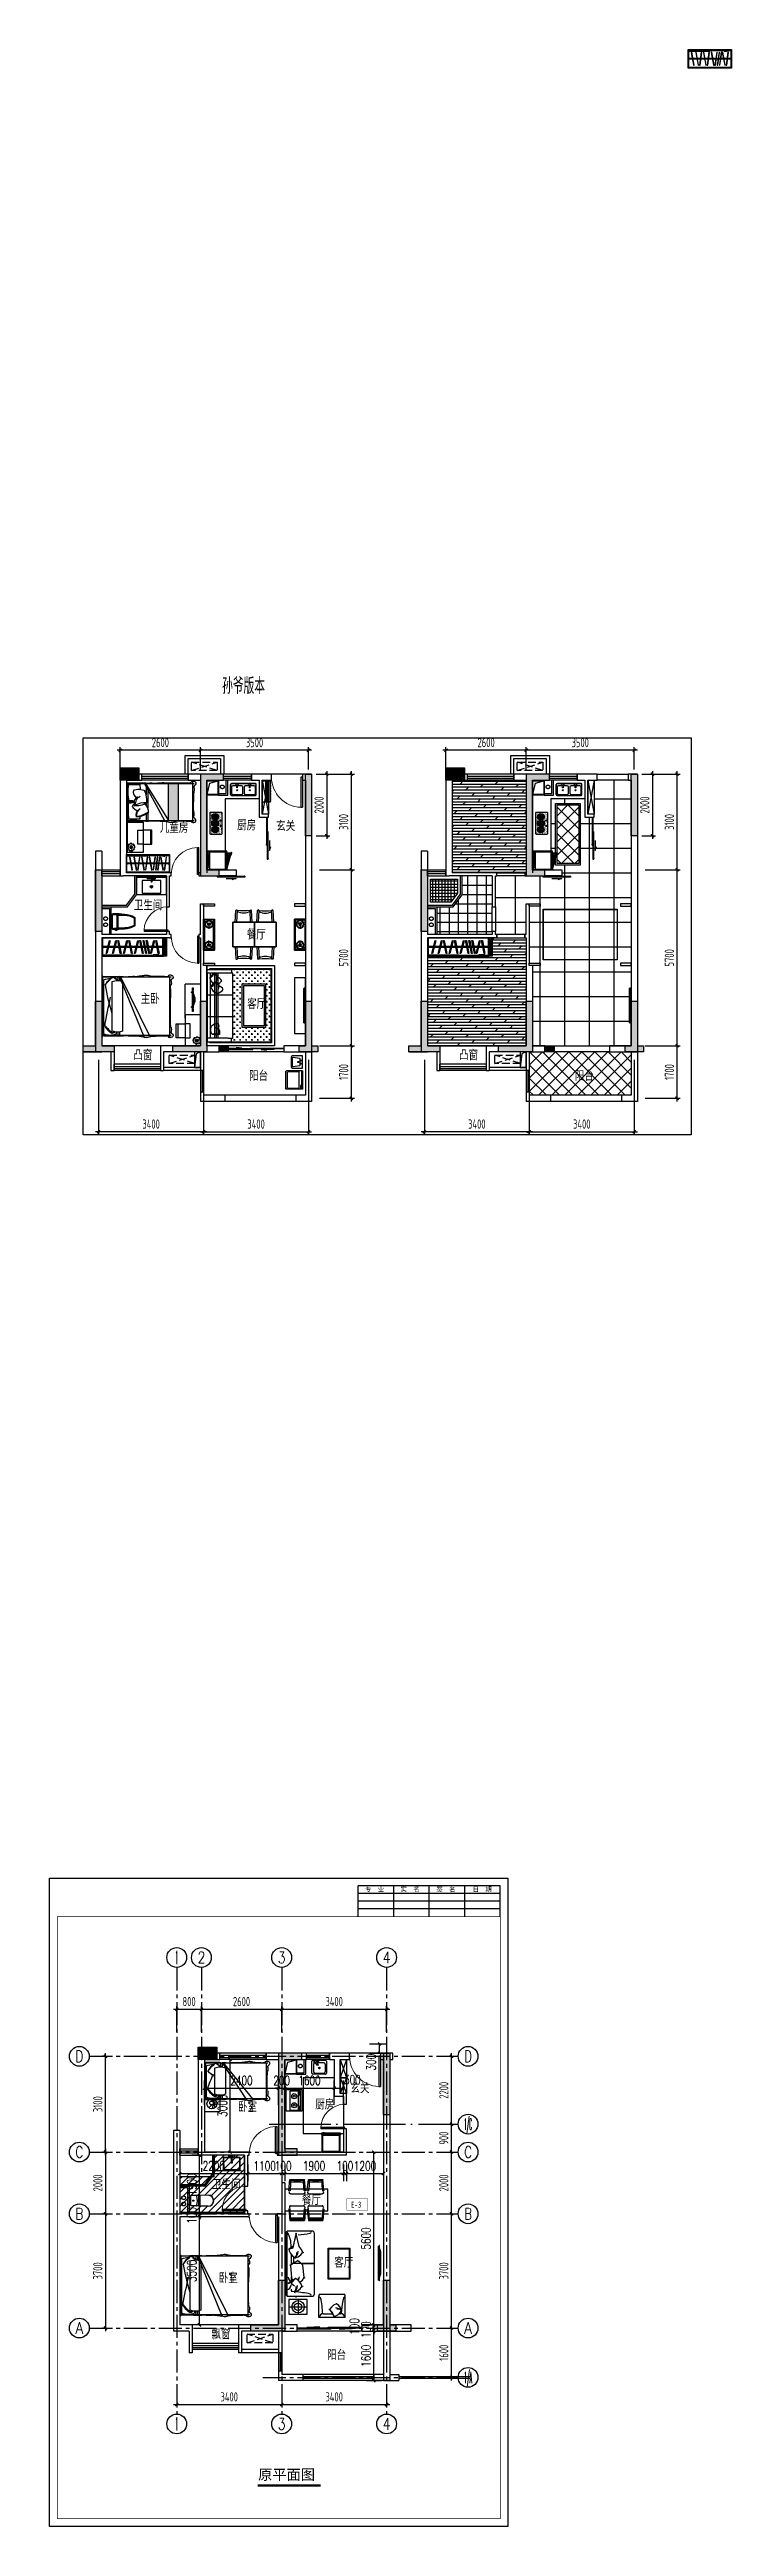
# Model space of a CAD drawing. Header units: millimetres. Extents: x -133666 to 228300, y -346623 to 180165.
# Drawn here: x 22354 to 44445, y 27010 to 107233 of the extents above; entities that cross this region are included whole.
import ezdxf
from ezdxf.enums import TextEntityAlignment as Align

# ---------------------------------------------------------------- set-up
doc = ezdxf.new("R2010")
doc.units = ezdxf.units.MM
doc.header["$LTSCALE"] = 1000
for name, pattern in [('1', [0.375, 0.25, -0.125]), ('6#轴网(1-4)20181120$0$11 12 17 18 19 20 21 22-ZW$0$DOTE', [2.42, 2, -0.2, 0.02, -0.2]), ('CENTER', [50.8, 31.75, -6.35, 6.35, -6.35]), ('CENTER2', [1.125, 0.75, -0.125, 0.125, -0.125]), ('CONTINOUS', [0]), ('DASH', [0.35, 0.25, -0.1]), ('PS', [3200, 1500, -200, 1500]), ('TRATTEGGIATA2', [0.375, 0.25, -0.125])]:
    doc.linetypes.add(name, pattern=pattern)
doc.layers.get('0').update_dxf_attribs({"linetype": 'CONTINUOUS'})
doc.layers.get('Defpoints').update_dxf_attribs({"color": 6, "linetype": 'CONTINUOUS'})
for name, color, linetype in [('!PboFF-Lamps', 9, 'CONTINUOUS'), ('0p-洞填充', 1, 'CONTINUOUS'), ('6#轴网(1-4)20181120$0$11 12 17 18 19 20 21 22-ZW$0$AXIS_轴号_A', 8, 'CONTINUOUS'), ('6#轴网(1-4)20181120$0$11 12 17 18 19 20 21 22-ZW$0$AXIS_轴文_A', 8, 'CONTINUOUS'), ('6#轴网(1-4)20181120$0$11 12 17 18 19 20 21 22-ZW$0$AXIS_轴线_A', 8, '6#轴网(1-4)20181120$0$11 12 17 18 19 20 21 22-ZW$0$DOTE'), ('6#轴网(1-4)20181120$0$AXIS_TEXT', 8, 'CONTINUOUS'), ('_弱电导线层', 4, 'CONTINUOUS'), ('_弱电设备层', 6, 'CONTINUOUS'), ('_电气辅助层', 5, 'CONTINUOUS'), ('A-area', 23, 'CONTINUOUS'), ('A-FUR', 8, 'CONTINUOUS'), ('A-Lvtry', 5, 'CONTINUOUS'), ('A-Lvtry（卫生间）', 5, 'CONTINUOUS'), ('A-Lvtry（厨房）', 5, 'CONTINOUS'), ('A-洞口', 105, 'CONTINUOUS'), ('A-烟气道', 105, 'CONTINUOUS'), ('A-看线', 105, 'CONTINUOUS'), ('A-空调室外机', 5, 'DASH'), ('A-第三道尺寸线', 105, 'CONTINUOUS'), ('A-降板区域', 251, 'CONTINUOUS'), ('AE-FLOR', 151, 'CONTINUOUS'), ('AXIS', 253, 'CENTER'), ('BORDER', 7, 'CONTINUOUS'), ('DIM', 3, 'CONTINUOUS'), ('P-Furniture(活动家具)', 134, 'CONTINUOUS'), ('P-Plumbing-fix(洁具)', 134, 'CONTINUOUS'), ('PS', 6, 'PS'), ('PUB_HATCH', 8, 'CONTINUOUS'), ('PUB_TEXT', 7, 'CONTINUOUS'), ('TEXT', 7, 'CONTINUOUS'), ('TQ', 7, 'CONTINUOUS'), ('WALL', 2, 'CONTINUOUS'), ('WINDOW', 4, 'CONTINUOUS'), ('剪力墙', 6, 'CONTINUOUS'), ('家具', 8, 'CONTINUOUS'), ('户型标示', 7, 'CONTINUOUS'), ('栏杆', 142, 'CONTINUOUS'), ('门', 9, 'CONTINUOUS')]:
    doc.layers.add(name, color=color, linetype=linetype)
doc.styles.add('6#轴网(1-4)20181120$0$11 12 17 18 19 20 21 22-ZW$0$_TCH_AXIS', font='COMPLEX', dxfattribs={"bigfont": 'GBCBIG'})
doc.styles.add('6#轴网(1-4)20181120$0$COMPLEX', font='COMPLEX')
doc.styles.add('_TCH_DIM_T3', font='SIMPLEX.shx', dxfattribs={"width": 0.705882, "bigfont": 'GBCBIG.shx'})
doc.styles.get("Standard").update_dxf_attribs({"font": 'tssdeng.shx', "bigfont": 'tssdchn.shx'})
doc.styles.add('TSSD_NORM', font='tssdeng.shx', dxfattribs={"bigfont": 'hztxt.shx'})
doc.styles.add('ZZ', font='tssdeng.shx', dxfattribs={"width": 0.7, "bigfont": 'tssdchn.shx'})
doc.styles.add('黑体', font='simhei.ttf')
doc.dimstyles.new('_TCH_ARCH&&100', dxfattribs={"dimtxt": 297.5, "dimasz": 100, "dimexe": 250, "dimexo": 300, "dimgap": 100, "dimtad": 1, "dimdec": 0, "dimzin": 0, "dimdsep": 46, "dimtxsty": '_TCH_DIM_T3', "dimblk": 'ARCHTICK', "dimcen": 0.09, "dimclrt": 7, "dimazin": 2, "dimtfac": 1, "dimtdec": 0, "dimtix": 1, "dimtmove": 2, "dimatfit": 3, "dimfxl": 0, "dimtolj": 1, "dimtzin": 0, "dimarcsym": 0})
doc.dimstyles.new('TSSD_100_100', dxfattribs={"dimtxt": 300, "dimasz": 100, "dimexe": 100, "dimexo": 250, "dimgap": 100, "dimtad": 1, "dimdec": 0, "dimzin": 0, "dimdsep": 46, "dimtxsty": 'ZZ', "dimblk": 'ARCHTICK', "dimcen": 0, "dimdle": 100, "dimclrd": 256, "dimclrt": 7, "dimadec": 0, "dimazin": 0, "dimtfac": 1, "dimtdec": 0, "dimtix": 1, "dimtmove": 2, "dimatfit": 3, "dimfxl": 0, "dimtolj": 1, "dimtzin": 0, "dimarcsym": 0})
pattern_1 = [(45, (-2384091.327, -987832.98), (-22.4506403, 22.4506403), [])]
pattern_2 = [(45, (-2373539.893, -987832.98), (-22.4506403, 22.4506403), [])]

msp = doc.modelspace()

# ---------------------------------------------------------------- texts
at = {"layer": 'PUB_TEXT', "style": 'ZZ', "width": 0.7}
msp.add_text('孙爷版本', height=521.96, dxfattribs=at).set_placement((27945.4, 86363))
at = {"layer": 'PUB_TEXT', "width": 0.7}
for s, p in [('儿童房', (25928.7, 81862.4)), ('厨房', (28431, 81942.3)), ('玄关', (29697.1, 81917.7)), ('卫生间', (25086, 79352.2)), ('餐厅', (28743.3, 78404.4)), ('主卧', (25306.2, 76320.9)), ('客厅', (28754.6, 76158.6)), ('凸窗', (25070.7, 74498.9)), ('凸窗', (35622.2, 74498.9)), ('阳台', (28820.1, 73825.6)), ('阳台', (39371.5, 73825.6))]:
    msp.add_text(s, height=337.59, dxfattribs=at).set_placement(p)
at = {"layer": 'PUB_TEXT', "style": '黑体'}
msp.add_text('原平面图', height=337.59, dxfattribs=at).set_placement((29112.3, 28520.8))

# ---------------------------------------------------------------- blocks, each defined once
blk = doc.blocks.new('u5g')
at = {"color": 8, "linetype": 'DASH', "ltscale": 20}
for p, q in [((20, -300), (30, -300)), ((20, -350), (30, -350)), ((30, -300), (30, -350)), ((1695, -313), (30, -313)), ((1695, -338), (30, -338)), ((1705, -300), (1695, -300)), ((1695, -300), (1695, -350)), ((1705, -350), (1695, -350))]:
    blk.add_line(p, q, dxfattribs=at)
at = {"color": 8, "ltscale": 20}
for p, q in [((125, -623), (290, -623)), ((290, -623), (195, -642)), ((195, -642), (195, -623)), ((1435, -595), (1530, -576)), ((1600, -595), (1435, -595)), ((1530, -576), (1530, -595))]:
    blk.add_line(p, q, dxfattribs=at)
at = {"linetype": 'DASH', "ltscale": 20}
for points in [[(1725, 0), (0, 0), (0, -650), (1725, -650)], [(20, -595), (873, -595), (873, -615), (20, -615)], [(853, -615), (1705, -615), (1705, -635), (853, -635)]]:
    blk.add_lwpolyline(points, close=True, dxfattribs=at)
blk.add_lwpolyline([(1705, -650), (1705, -20), (20, -20), (20, -650)], dxfattribs=at)
at = {"color": 8, "linetype": 'DASH', "ltscale": 20}
for points in [[(121, -548), (214, -100), (237, -105), (144, -552)], [(297, -548), (391, -100), (414, -105), (320, -552)], [(519, -554), (448, -102), (471, -98), (542, -550)], [(605, -548), (698, -100), (721, -105), (628, -552)], [(828, -554), (757, -102), (780, -98), (851, -550)], [(914, -548), (1007, -100), (1030, -105), (937, -552)], [(1135, -554), (1064, -102), (1087, -98), (1158, -550)], [(1228, -554), (1157, -102), (1181, -98), (1251, -550)], [(1314, -554), (1243, -102), (1266, -98), (1337, -550)], [(1360, -548), (1454, -100), (1477, -105), (1383, -552)], [(1581, -554), (1510, -102), (1534, -98), (1604, -550)]]:
    blk.add_lwpolyline(points, close=True, dxfattribs=at)
blk = doc.blocks.new('床-次')
for p, q in [((-40, 738), (-2254, 738, 0)), ((-40, 738), (-2254, 738, 0)), ((-2200, 738, 0), (-2200, -1247, 0)), ((-608, 738), (-1552, -1178, 0)), ((-575, 738), (-1364, -1204, 0)), ((-678, 577), (-678, -1024, 0)), ((-571, 738), (-571, 606)), ((-520, 738), (-520, 615)), ((-336, -1024, 0), (-336, 577)), ((-63, -1122, 0), (-63, 641)), ((-40, -1196, 0), (-40, 750)), ((-40, 750), (0, 750)), ((0, 750), (0, -1196, 0)), ((-40, -1158, 0), (-2254, -1158, 0)), ((-40, -1161, 0), (-2254, -1161, 0)), ((-571, -1037, 0), (-571, -1204, 0)), ((-520, -1046, 0), (-520, -1204, 0)), ((-473, -1057, 0), (-473, -1122, 0)), ((0, -1196, 0), (-40, -1196, 0)), ((0, -1196, 0), (0, -1196, 0))]:
    blk.add_line(p, q)
for centre, radius, start, end in [((-2251, 726, 0), 61.8, 114.65516, 197.05817), ((-2183, 764, 0), 138, 203.70607, 231.95597), ((-2225, 689, 0), 106, 45.78413, 118.72126), ((-2298, 610, 0), 53.6, 340.23108, 55.86441), ((-2020, 531, 0), 236, 164.99871, 197.18078), ((-2203, 452, 0), 43.4, 129.07345, 167.94605), ((5543, 272, 0), 7776, 179.44258, 181.07566), ((-1420, 79, 0), 813, 176.67233, 181.72422), ((-3162, 430, 0), 934, 354.95264, 3.41649), ((-34508, -459, 0), 32279, 359.34275, 0.91157), ((-2151, 749, 0), 16, 93.39574, 183.44183), ((-2166, -467, 0), 1215, 83.96781, 90.04075), ((-1899, 5580, 0), 4841, 268.35971, 272.99519), ((-1636, 955), 209, 267.15615, 297.45765), ((-1447, 581), 210, 87.96316, 116.12762), ((-1431, 599), 192, 63.04698, 92.64916), ((-1226, 1105), 355, 250.60635, 272.32801), ((-1221, -1525), 2276, 85.96877, 89.74947), ((-909, 2045), 1309, 263.33019, 272.35813), ((-778, -774), 1513, 87.0776, 92.9224), ((-656, 1541), 806, 266.782, 275.59148), ((-507, 162), 449, 67.62117, 112.37883), ((-481, 164), 584, 86.03666, 99.53314), ((-58, 47), 749, 113.83469, 131.46224), ((532, -530), 1549, 124.57489, 131.88808), ((-775, -20652), 21401, 88.49238, 89.10433), ((-1547, -637), 1811, 37.31306, 49.42063), ((-690, 186), 638, 26.40883, 59.00025), ((-7155, 1654, 0), 7136, 342.86023, 350.44268), ((-268, 143), 539, 67.62117, 92.10241), ((-27131, -6036, 0), 27529, 10.87136, 12.81707), ((-160, -2198), 2940, 87.66163, 91.01156), ((-2251, -1169, 0), 61.8, 162.94183, 245.34484), ((-2183, -1207, 0), 138, 128.04403, 156.29393), ((-2225, -1132, 0), 106, 241.27874, 314.21587), ((-2298, -1053, 0), 53.6, 304.13559, 19.76892), ((-2020, -974, 0), 236, 162.81922, 195.00129), ((-2529, -808, 0), 300, 341.30518, 356.04213), ((-2166, 24, 0), 1215, 269.95925, 276.03219), ((-2151, -1192, 0), 16, 176.55817, 266.60426), ((-1899, -6023, 0), 4841, 87.00481, 91.64029), ((-1636, -1398, 0), 209, 62.54235, 92.84385), ((-1447, -1024, 0), 210, 243.87238, 272.03684), ((-1431, -1042, 0), 192, 267.35084, 296.95302), ((-1226, -1548, 0), 355, 87.67199, 109.39365), ((-1221, 1082, 0), 2276, 270.25053, 274.03123), ((-909, -2488, 0), 1309, 87.64187, 96.66981), ((-778, 331, 0), 1513, 267.0776, 272.9224), ((-656, -1984, 0), 806, 84.40852, 93.218), ((-507, -609, 0), 449, 247.62117, 292.37883), ((-481, -607, 0), 584, 260.46686, 273.96334), ((-268, -623, 0), 539, 247.62117, 292.37883), ((-775, 20209, 0), 21401, 270.89567, 271.50762), ((-35, -421, 0), 749, 237.46377, 246.16531), ((555, 180, 0), 1549, 231.63721, 235.42511), ((-1524, 287, 0), 1811, 309.96455, 322.68694), ((-667, -560, 0), 638, 300.99975, 333.59117), ((-160, 1755, 0), 2940, 268.98844, 272.33837)]:
    blk.add_arc(centre, radius, start, end)
blk = doc.blocks.new('ktswaj')
at = {"linetype": 'DASH'}
blk.add_lwpolyline([(15990, 179083), (15990, 178253), (16268, 178253), (16268, 179083)], close=True, dxfattribs=at)
for points in [[(15990, 179083), (16268, 178253)], [(15990, 178253), (16268, 179083)]]:
    blk.add_lwpolyline(points, dxfattribs=at)
blk = doc.blocks.new('32Y54')
at = {"linetype": 'DASH', "ltscale": 20}
for p, q in [((-6927, 151563), (-6927, 152666)), ((-6911, 152666), (-6927, 152666)), ((-6911, 151548), (-6911, 152683)), ((-6911, 151548), (-6911, 152683)), ((-6896, 152683), (-6911, 152683)), ((-6896, 151548), (-6896, 152683)), ((-6896, 152590), (-6869, 152491)), ((-6869, 152491), (-6869, 151747)), ((-6896, 151649), (-6869, 151747)), ((-6896, 151548), (-6911, 151548))]:
    blk.add_line(p, q, dxfattribs=at)
at = {"linetype": 'ByBlock', "ltscale": 20}
blk.add_line((-6911, 151563), (-6927, 151563), dxfattribs=at)
blk = doc.blocks.new('__附着_A10-SGT-95户型_TEN24QEP_设计区$0$A-Toilet-9')
for p, q in [((-300, 0), (-300, 520)), ((-300, 120), (300, 120)), ((-300, 30), (180, 30)), ((-300, 0), (300, 0)), ((-270, 550), (270, 550)), ((-270, 120), (-270, 470)), ((-240, 500), (240, 500)), ((180, 60), (260, 60)), ((180, 30), (180, 60)), ((260, 30), (260, 60)), ((260, 30), (300, 30)), ((270, 120), (270, 470)), ((300, 0), (300, 520))]:
    blk.add_line(p, q)
blk.add_circle((220, 30), 15)
for centre, start, end in [((-270, 520), 90, 180), ((-240, 470), 90, 180), ((240, 470), 0, 90), ((270, 520), 0, 90)]:
    blk.add_arc(centre, 30, start, end)
blk = doc.blocks.new('__附着_A10-SGT-95户型_TEN24QEP_设计区$0$A-Kitchen-9')
at = {"ltscale": 0.6}
blk.add_line((400, -320), (400, 0), dxfattribs=at)
blk.add_lwpolyline([(400, 0), (0, 0), (0, -320, 0.414214), (40, -360), (360, -360, 0.414214), (400, -320)], format="xyb", dxfattribs=at)
blk.add_lwpolyline([(400, 0), (0, 0), (0, -320, 0.414214), (40, -360), (360, -360, 0.414214), (400, -320)], format="xyb", dxfattribs=at)
blk.add_lwpolyline([(323, -97), (356, -297, -0.463455), (336, -320), (64, -320, -0.463455), (44, -297), (77, -97, -0.366629), (97, -80), (303, -80, -0.366629)], format="xyb", close=True, dxfattribs=at)
blk.add_lwpolyline([(323, -97), (356, -297, -0.463455), (336, -320), (64, -320, -0.463455), (44, -297), (77, -97, -0.366629), (97, -80), (303, -80, -0.366629)], format="xyb", close=True, dxfattribs=at)
for centre, radius in [((150, -40), 15), ((200, -130), 20), ((250, -40), 15)]:
    blk.add_circle(centre, radius, dxfattribs=at)
blk = doc.blocks.new('$DorLib2D$00000131')
at = {"color": 0, "linetype": 'Continuous'}
for p, q in [((-0.5, 0.125), (-0.5, 0)), ((0.019, 0.125), (-0.5, 0.125)), ((-0.5, 0), (0.019, 0)), ((-0.024, 0), (0.5, 0)), ((-0.024, -0.125), (-0.024, 0)), ((0.019, 0), (0.019, 0.125)), ((0.15, 0.125), (0.232, 0.197)), ((0.35, 0.125), (0.15, 0.125)), ((0.232, 0.197), (0.232, 0.125)), ((0.5, 0), (0.5, -0.125)), ((-0.35, -0.125), (-0.15, -0.125)), ((-0.232, -0.197), (-0.232, -0.125)), ((-0.15, -0.125), (-0.232, -0.197)), ((0.5, -0.125), (-0.024, -0.125))]:
    blk.add_line(p, q, dxfattribs=at)
blk = doc.blocks.new('$TCHSYS$WIN2D')
for p, q in [((-0.5, 0.5), (0.5, 0.5)), ((-0.5, 0.5), (-0.5, -0.5)), ((0.5, 0.167), (-0.5, 0.167)), ((0.5, 0.5), (0.5, -0.5)), ((0.5, -0.167), (-0.5, -0.167)), ((-0.5, -0.5), (0.5, -0.5))]:
    blk.add_line(p, q)
blk = doc.blocks.new('$DorLib2D$00000001')
for p, q in [((0.45, 0.975), (0.5, 0.975)), ((0.45, 0), (0.45, 0.975)), ((0.5, 0), (0.5, 0.975)), ((0.5, 0), (0.45, 0))]:
    blk.add_line(p, q)
at = {"lineweight": 13}
blk.add_arc((0.475, 0), 0.975, 91.46928, 180, dxfattribs=at)
blk = doc.blocks.new('A3ktsjw')
at = {"layer": '栏杆'}
for points in [[(-26114, 169535), (-26114, 170135), (-24864, 170135), (-24864, 169535)], [(-26014, 169535), (-26014, 170035), (-24964, 170035), (-24964, 169535)]]:
    blk.add_lwpolyline(points, dxfattribs=at)
at = {"layer": 'A-空调室外机', "extrusion": (0, 0, -1), "zscale": -1, "rotation": 90}
blk.add_blockref('ktswaj', (204157, 153656), dxfattribs=at)
blk = doc.blocks.new('家用多媒体布线箱')
at = {"layer": '_弱电设备层', "color": 14, "const_width": 100}
blk.add_lwpolyline([(-334, 138), (334, 138)], dxfattribs=at)
at = {"layer": '_弱电设备层'}
blk.add_lwpolyline([(-334, 264), (334, 264), (334, 0), (-334, 0)], close=True, dxfattribs=at)
at = {"layer": '_电气辅助层'}
for p in [(-334, 132), (-298, 264), (-298, 0), (-248, 264), (-248, 0), (-198, 264), (-198, 0), (-148, 264), (-148, 0), (-98, 264), (-98, 0), (-48, 264), (-48, 0), (2, 264), (2, 0), (52, 264), (52, 0), (102, 264), (102, 0), (152, 264), (152, 0), (202, 264), (202, 0), (252, 264), (252, 0), (302, 264), (302, 0), (334, 132)]:
    blk.add_point(p, dxfattribs=at)
blk = doc.blocks.new('!pboFF-Reading lamp-H_W_L-T-01')
at = {"linetype": '1', "ltscale": 0.2}
blk.add_wipeout([(-79, -62), (-76, -65), (-74, -67), (-72, -69), (-70, -71), (-67, -74), (-66, -76), (-64, -77), (-54, -84), (-54, -84), (-40, -92), (-33, -94), (-25, -97), (-18, -98), (-9, -100), (0, -100), (7, -100), (18, -98), (27, -96), (35, -94), (43, -90), (51, -86), (58, -81), (69, -72), (75, -66), (79, -61), (86, -52), (93, -37), (96, -29), (97, -23), (100, -9), (100, 0), (100, 10), (98, 21), (95, 30), (92, 38), (89, 45), (79, 61), (69, 73), (61, 79), (51, 86), (37, 93), (28, 96), (17, 99), (10, 100), (-14, 99), (-21, 98), (-21, 98), (-33, 94), (-40, 91), (-49, 87), (-54, 84), (-63, 78), (-77, 64), (-83, 56), (-87, 49), (-91, 42), (-94, 33), (-98, 21), (-100, 7), (-100, 0), (-99, -12), (-98, -18), (-96, -27), (-94, -35), (-89, -45)], dxfattribs=at).dxf.layer = '家具'
at = {"layer": '!PboFF-Lamps'}
blk.add_circle((0, 0), 36.7, dxfattribs=at)
at = {"layer": '家具', "linetype": '1', "ltscale": 0.2}
for p, q in [((4, -8), (-62, 107)), ((4, 8), (-62, -107)), ((-9, 0), (123, 0))]:
    blk.add_line(p, q, dxfattribs=at)
at = {"layer": '家具', "const_width": 4.44}
for points in [[(-48, 83), (-61, 106)], [(95, 0), (122, 0)], [(-47, -82), (-61, -105)]]:
    blk.add_lwpolyline(points, dxfattribs=at)
at = {"layer": '家具', "linetype": '1', "ltscale": 0.2}
for radius in [100, 86.7]:
    blk.add_circle((0, 0), radius, dxfattribs=at)
blk = doc.blocks.new('_ArchTick')
at = {"color": 0, "linetype": 'ByBlock', "const_width": 0.4}
blk.add_lwpolyline([(-0.5, -0.5), (0.5, 0.5)], dxfattribs=at)
blk = doc.blocks.new('*D49')
at = {"layer": 'Defpoints', "color": 0}
for p in [(30745, 83766), (30745, 81766), (31335, 81766)]:
    blk.add_point(p, dxfattribs=at)
at = {"layer": 'DIM', "color": 0, "lineweight": -2}
for p, q in [((30995, 83766), (31435, 83766)), ((30995, 81766), (31435, 81766))]:
    blk.add_line(p, q, dxfattribs=at)
at = {"layer": 'DIM', "lineweight": -2}
blk.add_line((31335, 83866), (31335, 81666), dxfattribs=at)
at = {"layer": 'DIM', "lineweight": -2, "xscale": 100, "yscale": 100, "zscale": 100}
for p, rotation in [((31335, 83766), 90), ((31335, 81766), 270)]:
    blk.add_blockref('_ArchTick', p, dxfattribs=dict(at, rotation=rotation))
at = {"layer": 'DIM', "color": 7, "insert": (31085, 82766), "char_height": 300, "attachment_point": 5, "rotation": 90, "style": 'ZZ'}
blk.add_mtext('\\A1;2000', dxfattribs=at)
blk = doc.blocks.new('*D50')
at = {"layer": 'Defpoints', "color": 0}
for p in [(23945, 74766), (27345, 74766), (23945, 72181)]:
    blk.add_point(p, dxfattribs=at)
at = {"layer": 'DIM', "color": 0, "lineweight": -2}
for p, q in [((23945, 74516), (23945, 72081)), ((27345, 74516), (27345, 72081))]:
    blk.add_line(p, q, dxfattribs=at)
at = {"layer": 'DIM', "lineweight": -2}
blk.add_line((27445, 72181), (23845, 72181), dxfattribs=at)
at = {"layer": 'DIM', "lineweight": -2, "xscale": 100, "yscale": 100, "zscale": 100, "rotation": 180}
blk.add_blockref('_ArchTick', (23945, 72181), dxfattribs=at)
at = {"layer": 'DIM', "lineweight": -2, "xscale": 100, "yscale": 100, "zscale": 100}
blk.add_blockref('_ArchTick', (27345, 72181), dxfattribs=at)
at = {"layer": 'DIM', "color": 7, "insert": (25645, 72431), "char_height": 300, "attachment_point": 5, "style": 'ZZ'}
blk.add_mtext('\\A1;3400', dxfattribs=at)
blk = doc.blocks.new('*D51')
at = {"layer": 'Defpoints', "color": 0}
for p in [(27345, 74766), (30745, 74766), (30745, 72181)]:
    blk.add_point(p, dxfattribs=at)
at = {"layer": 'DIM', "color": 0, "lineweight": -2}
for p, q in [((27345, 74516), (27345, 72081)), ((30745, 74516), (30745, 72081))]:
    blk.add_line(p, q, dxfattribs=at)
at = {"layer": 'DIM', "lineweight": -2}
blk.add_line((27245, 72181), (30845, 72181), dxfattribs=at)
at = {"layer": 'DIM', "lineweight": -2, "xscale": 100, "yscale": 100, "zscale": 100, "rotation": 180}
blk.add_blockref('_ArchTick', (27345, 72181), dxfattribs=at)
at = {"layer": 'DIM', "lineweight": -2, "xscale": 100, "yscale": 100, "zscale": 100}
blk.add_blockref('_ArchTick', (30745, 72181), dxfattribs=at)
at = {"layer": 'DIM', "color": 7, "insert": (29045, 72431), "char_height": 300, "attachment_point": 5, "style": 'ZZ'}
blk.add_mtext('\\A1;3400', dxfattribs=at)
blk = doc.blocks.new('*D52')
at = {"layer": 'Defpoints', "color": 0}
for p in [(30845, 74966), (32131, 74966), (30845, 73266)]:
    blk.add_point(p, dxfattribs=at)
at = {"layer": 'DIM', "color": 0, "lineweight": -2}
for p, q in [((31095, 74966), (32231, 74966)), ((31095, 73266), (32231, 73266))]:
    blk.add_line(p, q, dxfattribs=at)
at = {"layer": 'DIM', "lineweight": -2}
blk.add_line((32131, 73166), (32131, 75066), dxfattribs=at)
at = {"layer": 'DIM', "lineweight": -2, "xscale": 100, "yscale": 100, "zscale": 100}
for p, rotation in [((32131, 74966), 90), ((32131, 73266), 270)]:
    blk.add_blockref('_ArchTick', p, dxfattribs=dict(at, rotation=rotation))
at = {"layer": 'DIM', "color": 7, "insert": (31881, 74116), "char_height": 300, "attachment_point": 5, "rotation": 90, "style": 'ZZ'}
blk.add_mtext('\\A1;1700', dxfattribs=at)
blk = doc.blocks.new('*D53')
at = {"layer": 'Defpoints', "color": 0}
for p in [(30845, 80666), (32131, 80666), (30845, 74966)]:
    blk.add_point(p, dxfattribs=at)
at = {"layer": 'DIM', "color": 0, "lineweight": -2}
for p, q in [((31095, 80666), (32231, 80666)), ((31095, 74966), (32231, 74966))]:
    blk.add_line(p, q, dxfattribs=at)
at = {"layer": 'DIM', "lineweight": -2}
blk.add_line((32131, 74866), (32131, 80766), dxfattribs=at)
at = {"layer": 'DIM', "lineweight": -2, "xscale": 100, "yscale": 100, "zscale": 100}
for p, rotation in [((32131, 80666), 90), ((32131, 74966), 270)]:
    blk.add_blockref('_ArchTick', p, dxfattribs=dict(at, rotation=rotation))
at = {"layer": 'DIM', "color": 7, "insert": (31881, 77816), "char_height": 300, "attachment_point": 5, "rotation": 90, "style": 'ZZ'}
blk.add_mtext('\\A1;5700', dxfattribs=at)
blk = doc.blocks.new('*D54')
at = {"layer": 'Defpoints', "color": 0}
for p in [(27245, 84537), (27245, 83666), (30745, 83666)]:
    blk.add_point(p, dxfattribs=at)
at = {"layer": 'DIM', "lineweight": -2}
blk.add_line((30845, 84537), (27145, 84537), dxfattribs=at)
at = {"layer": 'DIM', "color": 0, "lineweight": -2}
for p, q in [((27245, 83916), (27245, 84637)), ((30745, 83916), (30745, 84637))]:
    blk.add_line(p, q, dxfattribs=at)
at = {"layer": 'DIM', "lineweight": -2, "xscale": 100, "yscale": 100, "zscale": 100, "rotation": 180}
blk.add_blockref('_ArchTick', (27245, 84537), dxfattribs=at)
at = {"layer": 'DIM', "lineweight": -2, "xscale": 100, "yscale": 100, "zscale": 100}
blk.add_blockref('_ArchTick', (30745, 84537), dxfattribs=at)
at = {"layer": 'DIM', "color": 7, "insert": (28995, 84787), "char_height": 300, "attachment_point": 5, "style": 'ZZ'}
blk.add_mtext('\\A1;3500', dxfattribs=at)
blk = doc.blocks.new('*D55')
at = {"layer": 'Defpoints', "color": 0}
for p in [(24645, 84537), (24645, 83666), (27245, 83666)]:
    blk.add_point(p, dxfattribs=at)
at = {"layer": 'DIM', "lineweight": -2}
blk.add_line((27345, 84537), (24545, 84537), dxfattribs=at)
at = {"layer": 'DIM', "color": 0, "lineweight": -2}
for p, q in [((24645, 83916), (24645, 84637)), ((27245, 83916), (27245, 84637))]:
    blk.add_line(p, q, dxfattribs=at)
at = {"layer": 'DIM', "lineweight": -2, "xscale": 100, "yscale": 100, "zscale": 100, "rotation": 180}
blk.add_blockref('_ArchTick', (24645, 84537), dxfattribs=at)
at = {"layer": 'DIM', "lineweight": -2, "xscale": 100, "yscale": 100, "zscale": 100}
blk.add_blockref('_ArchTick', (27245, 84537), dxfattribs=at)
at = {"layer": 'DIM', "color": 7, "insert": (25945, 84787), "char_height": 300, "attachment_point": 5, "style": 'ZZ'}
blk.add_mtext('\\A1;2600', dxfattribs=at)
blk = doc.blocks.new('*D56')
at = {"layer": 'Defpoints', "color": 0}
for p in [(30845, 83766), (32131, 83766), (30845, 80666)]:
    blk.add_point(p, dxfattribs=at)
at = {"layer": 'DIM', "color": 0, "lineweight": -2}
for p, q in [((31095, 83766), (32231, 83766)), ((31095, 80666), (32231, 80666))]:
    blk.add_line(p, q, dxfattribs=at)
at = {"layer": 'DIM', "lineweight": -2}
blk.add_line((32131, 80566), (32131, 83866), dxfattribs=at)
at = {"layer": 'DIM', "lineweight": -2, "xscale": 100, "yscale": 100, "zscale": 100}
for p, rotation in [((32131, 83766), 90), ((32131, 80666), 270)]:
    blk.add_blockref('_ArchTick', p, dxfattribs=dict(at, rotation=rotation))
at = {"layer": 'DIM', "color": 7, "insert": (31881, 82216), "char_height": 300, "attachment_point": 5, "rotation": 90, "style": 'ZZ'}
blk.add_mtext('\\A1;3100', dxfattribs=at)
blk = doc.blocks.new('asdgaegwegwegweg')
at = {"layer": 'P-Furniture(活动家具)', "ltscale": 0.05}
for p, q in [((2929513, 291306), (2929128, 291286)), ((2929513, 290757), (2929128, 290776))]:
    blk.add_line(p, q, dxfattribs=at)
at = {"layer": 'P-Furniture(活动家具)', "color": 251, "ltscale": 0.05}
for p, q in [((2929513, 291256), (2929128, 291236)), ((2929513, 290807), (2929128, 290826))]:
    blk.add_line(p, q, dxfattribs=at)
at = {"layer": 'P-Furniture(活动家具)', "ltscale": 0.05}
for centre, radius, start, end in [((2929142, 291261), 28.3, 118.07249, 241.92751), ((2927454, 291031), 1687, 353.01938, 6.98062), ((2929142, 290801), 28.3, 118.07249, 241.92751)]:
    blk.add_arc(centre, radius, start, end, dxfattribs=at)
at = {"layer": 'P-Furniture(活动家具)', "color": 251, "ltscale": 0.05}
blk.add_arc((2928772, 291031), 446, 332.33384, 27.66616, dxfattribs=at)
blk = doc.blocks.new('table 700x900')
at = {"layer": 'P-Furniture(活动家具)', "ltscale": 0.05}
for points in [[(-450, 700), (350, 700), (350, -700), (-450, -700)], [(-450, 0), (350, 0), (350, 700), (-450, 700)], [(-450, -700), (350, -700), (350, 0), (-450, 0)]]:
    blk.add_lwpolyline(points, close=True, dxfattribs=at)
at = {"layer": 'P-Furniture(活动家具)'}
blk.add_lwpolyline([(-450, 700), (350, 700), (350, -700), (-450, -700)], close=True, dxfattribs=at)
at = {"layer": 'P-Furniture(活动家具)', "ltscale": 0.05}
blk.add_blockref('asdgaegwegwegweg', (-2929963, -290681), dxfattribs=at)
at = {"layer": 'P-Furniture(活动家具)', "ltscale": 0.05, "xscale": -1}
blk.add_blockref('asdgaegwegwegweg', (2929863, -290681), dxfattribs=at)
at = {"layer": 'P-Furniture(活动家具)', "ltscale": 0.05, "xscale": -1, "rotation": 180}
blk.add_blockref('asdgaegwegwegweg', (-2929963, 290681), dxfattribs=at)
at = {"layer": 'P-Furniture(活动家具)', "ltscale": 0.05, "rotation": 180}
blk.add_blockref('asdgaegwegwegweg', (2929863, 290681), dxfattribs=at)
blk = doc.blocks.new('A$C103B1D10')
at = {"layer": 'P-Furniture(活动家具)', "color": 251}
for p, q in [((101, 325), (-899, 325)), ((-899, 325), (-899, -25)), ((-733, 143), (-811, 278)), ((-733, 157), (-811, 22)), ((-746, 150), (-590, 150)), ((-52, 150), (-207, 150)), ((-64, 143), (14, 278)), ((-64, 157), (14, 22)), ((101, 325), (101, -25)), ((-899, -25), (101, -25))]:
    blk.add_line(p, q, dxfattribs=at)
at = {"layer": 'P-Furniture(活动家具)'}
blk.add_lwpolyline([(-899, 325), (101, 325), (101, -25), (-899, -25)], close=True, dxfattribs=at)
at = {"layer": 'P-Furniture(活动家具)', "color": 251}
blk.add_lwpolyline([(76, 300), (-874, 300), (-874, 0), (76, 0)], close=True, dxfattribs=at)
at = {"layer": 'P-Furniture(活动家具)', "color": 251, "const_width": 4.17}
for points in [[(-797, 254), (-810, 276)], [(-797, 254), (-810, 276)], [(-797, 46), (-810, 24)], [(-797, 46), (-810, 24)], [(-617, 150), (-592, 150)], [(-617, 150), (-592, 150)], [(-180, 150), (-206, 150)], [(-180, 150), (-206, 150)], [(0, 254), (13, 276)], [(0, 254), (13, 276)], [(0, 46), (13, 24)], [(0, 46), (13, 24)]]:
    blk.add_lwpolyline(points, dxfattribs=at)
at = {"layer": 'P-Furniture(活动家具)', "color": 251}
for centre, radius in [((-737, 150), 125), ((-737, 150), 108), ((-737, 150), 45.8), ((-60, 150), 125), ((-60, 150), 108), ((-60, 150), 45.8)]:
    blk.add_circle(centre, radius, dxfattribs=at)
blk = doc.blocks.new('A$C6BCA2219')
at = {"layer": 'P-Furniture(活动家具)'}
for p, q in [((-415, 355), (-415, 25)), ((-415, 25), (-415, 355)), ((-390, 380), (390, 380)), ((390, 380), (-390, 380)), ((-390, 0), (390, 0)), ((415, 25), (415, 355))]:
    blk.add_line(p, q, dxfattribs=at)
at = {"layer": 'P-Furniture(活动家具)', "color": 251}
for p, q in [((-390, 269), (-390, 67)), ((-220, 311), (-348, 311)), ((-348, 25), (-62, 25)), ((-210, 249), (-224, 333)), ((-224, 333), (-188, 333)), ((-198, 249), (-210, 249)), ((-188, 333), (-198, 249)), ((-62, 311), (-191, 311)), ((-20, 67), (-20, 269)), ((20, 269), (20, 67)), ((189, 311), (62, 311)), ((62, 25), (348, 25)), ((199, 249), (186, 333)), ((186, 333), (222, 333)), ((212, 249), (199, 249)), ((222, 333), (212, 249)), ((348, 311), (219, 311)), ((390, 67), (390, 269))]:
    blk.add_line(p, q, dxfattribs=at)
for centre, radius in [((-237, 329), 12.8), ((-200, 167), 14.8), ((-175, 330), 12.8), ((173, 329), 12.8), ((209, 167), 14.8), ((235, 330), 12.8)]:
    blk.add_circle(centre, radius, dxfattribs=at)
at = {"layer": 'P-Furniture(活动家具)'}
for centre, radius, start, end in [((-390, 354), 25.7, 89.81831, 178.91937), ((-390, 26), 25.7, 181.08063, 270.18169), ((390, 355), 25.2, 0, 90), ((390, 25), 25.2, 270, 0)]:
    blk.add_arc(centre, radius, start, end, dxfattribs=at)
at = {"layer": 'P-Furniture(活动家具)', "color": 251}
for centre, start, end in [((-348, 269), 90, 180), ((-348, 67), 180, 270), ((-62, 269), 0, 90), ((-62, 67), 270, 0), ((62, 269), 90, 180), ((62, 67), 180, 270), ((348, 269), 0, 90), ((348, 67), 270, 0)]:
    blk.add_arc(centre, 42, start, end, dxfattribs=at)
blk = doc.blocks.new('A$C2E107800')
at = {"layer": 'P-Furniture(活动家具)'}
for p, q in [((-600, 650), (-600, 0)), ((-600, 650), (0, 650)), ((-600, 0), (0, 0)), ((-588, 10), (-592, -5)), ((-28, -141), (-588, 10)), ((0, 0), (0, 650)), ((-592, -5), (-32, -155)), ((-28, -141), (-32, -155))]:
    blk.add_line(p, q, dxfattribs=at)
at = {"layer": 'P-Furniture(活动家具)', "color": 251, "linetype": 'TRATTEGGIATA2'}
blk.add_line((-580, 650), (-580, 0), dxfattribs=at)
at = {"layer": 'P-Furniture(活动家具)', "color": 251}
for p, q in [((-20, 640), (-580, 640)), ((-20, 630), (-580, 630)), ((-580, 563), (-580, 44)), ((-20, 563), (-580, 563)), ((-580, 556), (-580, 72)), ((-580, 44), (-20, 44)), ((-562, 35), (-568, 11)), ((-568, 11), (-66, -124)), ((-562, 35), (-559, 44)), ((-562, 35), (-60, -100)), ((-70, 594), (-530, 594)), ((-530, 563), (-530, 594)), ((-70, 563), (-70, 594)), ((-20, 44), (-20, 563)), ((-60, -100), (-66, -124)), ((-45, -155), (-54, -153))]:
    blk.add_line(p, q, dxfattribs=at)
at = {"layer": 'P-Furniture(活动家具)', "color": 251, "linetype": 'Continuous'}
for p, q in [((-63, -38), (-395, 44)), ((-54, -30), (-356, 43)), ((-20, 650), (-20, 0)), ((-66, -95), (-63, -38)), ((-57, -90), (-54, -30))]:
    blk.add_line(p, q, dxfattribs=at)
at = {"layer": 'P-Furniture(活动家具)', "color": 251}
for centre in [(-253, -19), (-189, -35), (-128, -53)]:
    blk.add_circle(centre, 21, dxfattribs=at)
for radius, start, end in [(83.4, 219.87563, 290.12437), (78.4, 225.46438, 284.53562)]:
    blk.add_arc((-73, -77), radius, start, end, dxfattribs=at)
blk = doc.blocks.new('A$C558726A8')
at = {"layer": 'P-Furniture(活动家具)'}
h = blk.add_hatch(dxfattribs=at)
h.set_pattern_fill('AR-SAND,_O', color=250)
h.set_pattern_definition([(37.5, (-27199.047, -9670.22), (-1.60003, 48.941324), [0, -38.608, 0, -43.18, 0, -41.275]), (7.5, (-27199.05, -9670.22), (44.95233, 71.68251), [0, -20.828, 0, -34.798, 0, -13.335]), (327.5, (-27230.29, -9670.22), (79.09924, 0.14372), [0, -12.7, 0, -45.72, 0, -59.69]), (317.5, (-27230.29, -9670.22), (76.35565, 22.29293), [0, -6.35, 0, -29.972, 0, -34.29])])
h.paths.add_polyline_path([(-343, 375, 0.414214), (-362, 356), (-362, 20, 0.414214), (-343, 0), (343, 0, 0.414214), (362, 20), (362, 356, 0.414214), (343, 375)])
h.paths.add_polyline_path([(72, 309), (72, 121, -0.414214), (56, 105), (-56, 105, -0.414214), (-72, 121), (-72, 309, -0.414214), (-56, 325), (56, 325, -0.414214)], flags=16)
h.paths.add_polyline_path([(70, 309), (70, 121, -0.414214), (56, 107), (-56, 107, -0.414214), (-70, 121), (-70, 309, -0.414214), (-56, 323), (56, 323, -0.414214)], flags=0)
h.paths.add_polyline_path([(313, 212, -1), (94, 212, -1)], flags=16)
h.paths.add_polyline_path([(311, 212, -1), (96, 212, -1)], flags=0)
h.paths.add_polyline_path([(165, 287), (183, 287, -0.359638), (191, 280), (216, 280, -0.359638), (225, 287), (243, 287, -0.414214), (279, 251, -0.251251), (272, 242), (272, 230, -0.359638), (279, 221), (279, 202, -0.359638), (272, 194), (272, 181, -0.251251), (279, 173, -0.414214), (243, 136), (225, 136, -0.359638), (216, 143), (191, 143, -0.359638), (183, 136), (165, 136, -0.414214), (128, 173, -0.251251), (135, 181), (135, 194, -0.359638), (128, 202), (128, 221, -0.359638), (135, 230), (135, 242, -0.251251), (128, 251, -0.414214)], flags=0)
h.paths.add_polyline_path([(253, 212, -1), (155, 212, -1)], flags=0)
h.paths.add_polyline_path([(243, 212, -1), (165, 212, -1)], flags=0)
h.paths.add_polyline_path([(240, 212, -1), (167, 212, -1)], flags=0)
h.paths.add_polyline_path([(237, 212, -1), (170, 212, -1)], flags=0)
h.paths.add_polyline_path([(175, 219), (190, 218, -0.299124), (204, 226, -0.028861), (205, 226), (212, 240, -0.215015), (224, 233), (215, 221, -0.330841), (215, 203), (224, 190, -0.215015), (212, 183), (205, 197, -0.028861), (204, 197, -0.299124), (190, 206), (175, 205, -0.215015)], flags=0)
h.paths.add_polyline_path([(-96, 212, -1), (-311, 212, -1)], flags=16)
h.paths.add_polyline_path([(-98, 212, -1), (-309, 212, -1)], flags=0)
h.paths.add_polyline_path([(-128, 251, -0.251251), (-135, 242), (-135, 230, -0.359638), (-128, 221), (-128, 202, -0.359638), (-135, 194), (-135, 181, -0.251251), (-128, 173, -0.414214), (-165, 136), (-183, 136, -0.359638), (-191, 143), (-216, 143, -0.359638), (-225, 136), (-243, 136, -0.414214), (-279, 173, -0.251251), (-272, 181), (-272, 194, -0.359638), (-279, 202), (-279, 221, -0.359638), (-272, 230), (-272, 242, -0.251251), (-279, 251, -0.414214), (-243, 287), (-225, 287, -0.359638), (-216, 280), (-191, 280, -0.359638), (-183, 287), (-165, 287, -0.414214)], flags=0)
h.paths.add_polyline_path([(-155, 212, -1), (-253, 212, -1)], flags=0)
h.paths.add_polyline_path([(-165, 212, -1), (-243, 212, -1)], flags=0)
h.paths.add_polyline_path([(-167, 212, -1), (-240, 212, -1)], flags=0)
h.paths.add_polyline_path([(-170, 212, -1), (-237, 212, -1)], flags=0)
h.paths.add_polyline_path([(-175, 219, -0.215015), (-175, 205), (-190, 206, -0.299124), (-204, 197, -0.028861), (-205, 197), (-212, 183, -0.215015), (-224, 190), (-215, 203, -0.330841), (-215, 221), (-224, 233, -0.215015), (-212, 240), (-205, 226, -0.028861), (-204, 226, -0.299124), (-190, 218)], flags=0)
h.paths.add_polyline_path([(103, 41, -1), (64, 41, -1)], flags=16)
h.paths.add_polyline_path([(86, 57), (86, 56, -0.877066), (86, 26), (86, 25, -1), (82, 25), (82, 26, -0.877066), (82, 56), (82, 57, -1)], flags=0)
h.paths.add_polyline_path([(97, 53, -1.000001), (94, 53, -1.000001)], flags=0)
h.paths.add_polyline_path([(102, 41, -1.000001), (100, 41, -1.000001)], flags=0)
h.paths.add_polyline_path([(-64, 41, -1), (-103, 41, -1)], flags=16)
h.paths.add_polyline_path([(-82, 57), (-82, 56, -0.877066), (-82, 26), (-82, 25, -1), (-86, 25), (-86, 26, -0.877066), (-86, 56), (-86, 57, -1)], flags=0)
h.paths.add_polyline_path([(-94, 53, -1.000001), (-97, 53, -1.000001)], flags=0)
h.paths.add_polyline_path([(-100, 41, -1.000001), (-102, 41, -1.000001)], flags=0)
for points in [[(-100, 41, 1), (-102, 41, 1)], [(-97, 54, 1.000001), (-94, 54, 1.000001)], [(94, 54, 1.000001), (97, 54, 1.000001)], [(102, 41, 1), (100, 41, 1)]]:
    blk.add_hatch(color=251, dxfattribs=at).paths.add_polyline_path(points)
at = {"layer": 'P-Furniture(活动家具)', "color": 251}
for p, q in [((-284, 258), (-224, 224)), ((-284, 165), (-224, 200)), ((-228, 226), (-280, 256)), ((-228, 198), (-280, 168)), ((-279, 221), (-279, 202)), ((-272, 251), (-272, 173)), ((-243, 287), (-225, 287)), ((-243, 280), (-165, 280)), ((-243, 143), (-165, 143)), ((-243, 136), (-225, 136)), ((-224, 233), (-212, 240)), ((-215, 221), (-224, 233)), ((-215, 203), (-224, 190)), ((-212, 183), (-224, 190)), ((-211, 224), (-218, 237)), ((-211, 199), (-218, 187)), ((-205, 226), (-212, 240)), ((-205, 197), (-212, 183)), ((-204, 240), (-204, 300)), ((-204, 183), (-204, 124)), ((-190, 218), (-175, 219)), ((-190, 206), (-175, 205)), ((-189, 212), (-175, 212)), ((-165, 287), (-183, 287)), ((-123, 258), (-183, 224)), ((-123, 165), (-183, 200)), ((-165, 136), (-183, 136)), ((-179, 226), (-127, 256)), ((-179, 198), (-127, 168)), ((-175, 219), (-175, 205)), ((-135, 251), (-135, 173)), ((-128, 221), (-128, 202)), ((-70, 304), (70, 304)), ((-70, 302), (70, 302)), ((-70, 282), (70, 282)), ((-70, 280), (70, 280)), ((-70, 260), (70, 260)), ((-70, 258), (70, 258)), ((-70, 238), (70, 238)), ((-70, 236), (70, 236)), ((-70, 216), (70, 216)), ((-70, 214), (70, 214)), ((-70, 194), (70, 194)), ((-70, 192), (70, 192)), ((-70, 172), (70, 172)), ((-70, 170), (70, 170)), ((-70, 150), (70, 150)), ((-70, 148), (70, 148)), ((-70, 128), (70, 128)), ((-70, 126), (70, 126)), ((123, 258), (183, 224)), ((123, 165), (183, 200)), ((179, 226), (127, 256)), ((179, 198), (127, 168)), ((128, 221), (128, 202)), ((135, 251), (135, 173)), ((165, 287), (183, 287)), ((243, 280), (165, 280)), ((243, 143), (165, 143)), ((165, 136), (183, 136)), ((190, 218), (175, 219)), ((175, 219), (175, 205)), ((189, 212), (175, 212)), ((190, 206), (175, 205)), ((204, 240), (204, 300)), ((204, 183), (204, 124)), ((205, 226), (212, 240)), ((205, 197), (212, 183)), ((211, 224), (218, 237)), ((211, 199), (218, 187)), ((224, 233), (212, 240)), ((212, 183), (224, 190)), ((215, 221), (224, 233)), ((215, 203), (224, 190)), ((284, 258), (224, 224)), ((284, 165), (224, 200)), ((243, 287), (225, 287)), ((243, 136), (225, 136)), ((228, 226), (280, 256)), ((228, 198), (280, 168)), ((272, 251), (272, 173)), ((279, 221), (279, 202))]:
    blk.add_line(p, q, dxfattribs=at)
at = {"layer": 'P-Furniture(活动家具)'}
blk.add_lwpolyline([(-343, 0, -0.414214), (-362, 20), (-362, 356, -0.414214), (-343, 375), (343, 375, -0.414214), (362, 356), (362, 20, -0.414214), (343, 0)], format="xyb", close=True, dxfattribs=at)
at = {"layer": 'P-Furniture(活动家具)', "color": 251, "const_width": 0.979}
for points in [[(-228, 226), (-280, 256)], [(-228, 198), (-280, 168)], [(-204, 240), (-204, 300)], [(-204, 183), (-204, 124)], [(-179, 226), (-127, 256)], [(-179, 198), (-127, 168)], [(179, 226), (127, 256)], [(179, 198), (127, 168)], [(204, 240), (204, 300)], [(204, 183), (204, 124)], [(228, 226), (280, 256)], [(228, 198), (280, 168)]]:
    blk.add_lwpolyline(points, dxfattribs=at)
for points in [[(-204, 226, -1), (-204, 197, -1), (-204, 226, -1)], [(204, 226, 1), (204, 197, 1), (204, 226, 1)]]:
    blk.add_lwpolyline(points, format="xyb", dxfattribs=at)
at = {"layer": 'P-Furniture(活动家具)', "color": 251}
for points in [[(-86, 25), (-86, 58, -1), (-82, 58), (-82, 25, -1)], [(-72, 309, -0.414214), (-56, 325), (56, 325, -0.414214), (72, 309), (72, 121, -0.414214), (56, 105), (-56, 105, -0.414214), (-72, 121)], [(-70, 309, -0.414214), (-56, 323), (56, 323, -0.414214), (70, 309), (70, 121, -0.414214), (56, 107), (-56, 107, -0.414214), (-70, 121)], [(86, 25), (86, 58, 1), (82, 58), (82, 25, 1)]]:
    blk.add_lwpolyline(points, format="xyb", close=True, dxfattribs=at)
for centre, radius in [((-204, 212), 107), ((-204, 212), 105), ((-204, 212), 39.1), ((-204, 212), 36.2), ((-204, 212), 33.3), ((-204, 212), 14.7), ((-84, 41), 19.3), ((-101, 41), 1.44), ((-96, 54), 1.44), ((84, 41), 19.3), ((204, 212), 109), ((96, 54), 1.44), ((204, 212), 107), ((101, 41), 1.44), ((204, 212), 39.1), ((204, 212), 36.2), ((204, 212), 33.3), ((204, 212), 14.7)]:
    blk.add_circle(centre, radius, dxfattribs=at)
at = {"layer": 'P-Furniture(活动家具)'}
for centre in [(-204, 212), (204, 212)]:
    blk.add_circle(centre, 48.9, dxfattribs=at)
at = {"layer": 'P-Furniture(活动家具)', "color": 251}
for centre, radius, start, end in [((-243, 251), 36.2, 90, 180), ((-267, 253), 11.8, 189.66757, 246.08239), ((-270, 221), 8.76, 102.56398, 181.68605), ((-270, 202), 8.76, 178.31395, 257.43602), ((-267, 171), 11.8, 113.91761, 170.33243), ((-243, 173), 36.2, 180, 270), ((-243, 251), 29.4, 90, 180), ((-243, 173), 29.4, 180, 270), ((-224, 278), 8.76, 12.56398, 91.68605), ((-224, 145), 8.76, 268.31395, 347.43602), ((-210, 224), 16.7, 95.73063, 144.26937), ((-210, 200), 16.7, 215.73063, 264.26937), ((-183, 278), 8.76, 88.31395, 167.43602), ((-183, 145), 8.76, 192.56398, 271.68605), ((-190, 212), 16.7, 335.73063, 24.26937), ((-165, 251), 36.2, 0, 90), ((-165, 251), 29.4, 0, 90), ((-165, 173), 36.2, 270, 0), ((-165, 173), 29.4, 270, 0), ((-140, 253), 11.8, 293.91761, 350.33243), ((-137, 221), 8.76, 358.31395, 77.43602), ((-137, 202), 8.76, 282.56398, 1.68605), ((-140, 171), 11.8, 9.66757, 66.08239), ((-84, 41), 15.3, 97.49421, 262.50579), ((-84, 41), 15.3, 277.49421, 82.50579), ((84, 41), 15.3, 97.49421, 262.50579), ((84, 41), 15.3, 277.49421, 82.50579), ((165, 251), 36.2, 90, 180), ((140, 253), 11.8, 189.66757, 246.08239), ((137, 221), 8.76, 102.56398, 181.68605), ((137, 202), 8.76, 178.31395, 257.43602), ((140, 171), 11.8, 113.91761, 170.33243), ((165, 173), 36.2, 180, 270), ((165, 251), 29.4, 90, 180), ((165, 173), 29.4, 180, 270), ((190, 212), 16.7, 155.73063, 204.26937), ((183, 278), 8.76, 12.56398, 91.68605), ((183, 145), 8.76, 268.31395, 347.43602), ((210, 224), 16.7, 35.73063, 84.26937), ((210, 200), 16.7, 275.73063, 324.26937), ((224, 278), 8.76, 88.31395, 167.43602), ((224, 145), 8.76, 192.56398, 271.68605), ((243, 251), 36.2, 0, 90), ((243, 251), 29.4, 0, 90), ((243, 173), 36.2, 270, 0), ((243, 173), 29.4, 270, 0), ((267, 253), 11.8, 293.91761, 350.33243), ((270, 221), 8.76, 358.31395, 77.43602), ((270, 202), 8.76, 282.56398, 1.68605), ((267, 171), 11.8, 9.66757, 66.08239)]:
    blk.add_arc(centre, radius, start, end, dxfattribs=at)
blk = doc.blocks.new('A$C21E94EC7')
at = {"layer": 'P-Furniture(活动家具)', "color": 134, "ltscale": 2}
for p, q in [((-1175, 835), (-1175, 42)), ((-1048, 835), (-1175, 835)), ((-1048, 254), (-1048, 835)), ((1048, 835), (-1048, 835)), ((1048, 254), (1048, 835)), ((1048, 835), (1175, 835)), ((1175, 835), (1175, 42)), ((1175, 835), (1175, 42)), ((-1175, 42), (-1048, 42)), ((1048, 739), (-1048, 739)), ((-1048, 152), (-1048, 254)), ((-1048, 152), (-1048, 0)), ((-1048, 0), (1048, 0)), ((966, 0), (966, 0)), ((966, 0), (966, 0)), ((966, 0), (966, 0)), ((1048, 152), (1048, 254)), ((1048, 0), (1048, 152)), ((1175, 42), (1048, 42))]:
    blk.add_line(p, q, dxfattribs=at)
at = {"layer": 'P-Furniture(活动家具)', "color": 251, "ltscale": 2}
for p, q in [((-348, 835), (-348, 0)), ((351, 835), (351, 0)), ((-1048, 581), (1048, 581)), ((-1048, 530), (1048, 530)), ((-1048, 480), (1048, 480))]:
    blk.add_line(p, q, dxfattribs=at)
at = {"layer": 'P-Furniture(活动家具)', "color": 251}
for points in [[(-714, 486, -0.232884), (-929, 438, -0.184752), (-932, 669, -0.286563), (-658, 692, -0.237978), (-576, 478, -0.243587), (-754, 484, 4.263709)], [(606, 429, 0.232884), (776, 569, 0.184752), (596, 715, 0.286563), (409, 513, 0.237978), (527, 315, 0.243587), (632, 460, -4.263709)], [(709, 480, 0.157496), (809, 360, 0.243587), (914, 504)], [(888, 474, 0.232884), (1058, 613, 0.195776), (878, 737, 0.210232), (722, 639, 0.196998)]]:
    blk.add_lwpolyline(points, format="xyb", dxfattribs=at)
at = {"layer": 'P-Furniture(活动家具)', "color": 251, "linetype": 'ByBlock'}
for points in [[(-701, 563, -0.343333), (-925, 440, 0.126408), (-928, 666, -5.969376)], [(537, 467, 0.343333), (772, 568, -0.126408), (597, 709, 5.969376)], [(819, 512, 0.343333), (1054, 612, -0.126408), (879, 753, 5.969376)]]:
    blk.add_lwpolyline(points, format="xyb", dxfattribs=at)
blk = doc.blocks.new('A$C7FA7227F')
at = {"layer": 'P-Plumbing-fix(洁具)'}
for p, q in [((499, 723), (25, 723)), ((138, 0), (386, 0))]:
    blk.add_line(p, q, dxfattribs=at)
at = {"layer": 'P-Plumbing-fix(洁具)', "color": 251}
for p, q in [((493, 573), (31, 573)), ((449, 540), (75, 540)), ((161, 20), (363, 20)), ((533, 575), (523, 575)), ((525, 634), (533, 634)), ((543, 624), (543, 585))]:
    blk.add_line(p, q, dxfattribs=at)
at = {"layer": 'P-Plumbing-fix(洁具)'}
for centre, radius, start, end in [((25, 698), 25, 90, 183.05613), ((3518, 690), 3518, 179.89353, 185.87274), ((849, 413), 835, 185.69246, 208.65747), ((138, 25), 25, 209.6173, 270), ((386, 25), 25, 270, 330.3827), ((-325, 413), 835, 331.34253, 354.30754), ((499, 698), 25, 356.94387, 90), ((-2994, 690), 3518, 354.12726, 0.10647)]:
    blk.add_arc(centre, radius, start, end, dxfattribs=at)
at = {"layer": 'P-Plumbing-fix(洁具)', "color": 251}
for centre, radius, start, end in [((2298, 660), 2268, 178.39774, 188.51111), ((850, 747), 819, 181.69606, 192.27861), ((1107, 418), 1057, 174.35067, 185.89522), ((75, 520), 20, 90, 174.35067), ((735, 364), 682, 183.62405, 209.09943), ((161, 45), 25, 209.09943, 270), ((363, 45), 25, 270, 330.90057), ((-211, 364), 682, 330.90057, 356.37595), ((449, 520), 20, 5.64933, 90), ((-583, 418), 1057, 354.10478, 5.64933), ((-1774, 660), 2268, 351.48889, 1.60226), ((-325, 747), 819, 347.72139, 358.30394), ((533, 624), 10, 0, 90), ((533, 585), 10, 270, 0)]:
    blk.add_arc(centre, radius, start, end, dxfattribs=at)
blk = doc.blocks.new('A$C775F19E5')
at = {"layer": 'P-Plumbing-fix(洁具)', "color": 134}
for p, q in [((-1089, 600), (-1089, 0)), ((-1089, 600), (-111, 600)), ((-111, 0), (-111, 600)), ((-1089, 0), (-111, 0))]:
    blk.add_line(p, q, dxfattribs=at)
at = {"layer": 'P-Plumbing-fix(洁具)', "color": 251}
for p, q in [((-1089, 560), (-111, 560)), ((-723, 545, 16), (-648, 545, 16)), ((-648, 512, 16), (-723, 512, 16)), ((-613, 534, 16), (-613, 425, 16)), ((-613, 534, 16), (-588, 534, 16)), ((-588, 425, 16), (-613, 425, 16)), ((-613, 424, 16), (-613, 404, 16)), ((-588, 424, 16), (-613, 424, 16)), ((-588, 404, 16), (-613, 404, 16)), ((-612, 425, 16), (-612, 424, 16)), ((-610, 534, 16), (-610, 509, 16)), ((-610, 509, 16), (-610, 425, 16)), ((-610, 424, 16), (-610, 404, 16)), ((-600, 534, 16), (-600, 425, 16)), ((-600, 524, 16), (-600, 425, 16)), ((-600, 424, 16), (-600, 404, 16)), ((-600, 424, 16), (-600, 404, 16)), ((-590, 534, 16), (-590, 404, 16)), ((-590, 424, 16), (-590, 404, 16)), ((-589, 425, 16), (-589, 424, 16)), ((-588, 534, 16), (-588, 425, 16)), ((-588, 424, 16), (-588, 404, 16)), ((-477, 545, 16), (-552, 545, 16)), ((-552, 512, 16), (-477, 512, 16))]:
    blk.add_line(p, q, dxfattribs=at)
at = {"layer": 'P-Plumbing-fix(洁具)', "color": 134}
blk.add_lwpolyline([(-613, 455), (-900, 455), (-900, 45), (-300, 45), (-300, 455), (-588, 455)], dxfattribs=at)
at = {"layer": 'P-Plumbing-fix(洁具)', "color": 251}
for radius in [40, 40, 22.5]:
    blk.add_circle((-600, 250), radius, dxfattribs=at)
for centre, radius, start, end in [((-723, 528, 16), 16.2, 90, 270), ((-648, 528, 16), 16.2, 270, 90), ((-600, 533, 13), 26, 292.61987, 247.38014), ((-600, 533, 13), 24.5, 295.31939, 245.92542), ((-600, 533, 13), 23.7, 295.31939, 245.92542), ((-552, 528, 16), 16.2, 90, 270), ((-477, 528, 16), 16.2, 270, 90)]:
    blk.add_arc(centre, radius, start, end, dxfattribs=at)
blk = doc.blocks.new('A$C14777907')
at = {"layer": 'P-Furniture(活动家具)'}
h = blk.add_hatch(dxfattribs=at)
h.set_pattern_fill('AR-SAND', color=250, scale=0.5, style=0)
h.paths.add_polyline_path([(-547, 316), (-547, -6), (653, -6), (653, 316)])
blk.add_line((665, 1643), (-559, 1643), dxfattribs=at)
at = {"layer": 'P-Furniture(活动家具)', "color": 251}
for p, q in [((-547, 1678), (-547, -511)), ((653, 1678), (653, -511)), ((-342, 1043), (-593, 1043)), ((-306, 993), (-593, 993)), ((678, 1114), (-550, 450)), ((678, 1085), (-547, 316)), ((456, 993), (-142, 993)), ((11, 1043), (-61, 1043)), ((549, 1043), (280, 1043)), ((-547, 316), (653, 316)), ((54, -457), (-593, -457)), ((-560, -6), (653, -6)), ((687, -457), (54, -457))]:
    blk.add_line(p, q, dxfattribs=at)
at = {"layer": 'P-Furniture(活动家具)'}
for points in [[(-559, 1643, 0.015145), (-562, 1458, 0.00267), (-566, 1233, 0.058958), (-560, 1098, -0.038458), (-557, 976, 0.025508), (-557, 824, -0.039412), (-565, 622, 0.016498), (-570, 474, -0.095063), (-590, 344, 0.129887), (-610, 249, 0.123513), (-589, 151, -0.132991), (-566, 46, -0.041346), (-562, -143, 0.014819), (-568, -369, -0.211134), (-585, -410, 0.329446), (-602, -532, 0.37589), (-529, -565, 0.122432), (-475, -524, -0.342539), (-414, -504, 0.141351), (-285, -502, -0.036442), (-152, -487, -0.036947), (-16, -489, 0.022047), (54, -488, -0.02246)], [(665, 1643, -0.015145), (668, 1458, -0.00267), (672, 1233, -0.058958), (666, 1098, 0.038458), (663, 976, -0.025508), (663, 824, 0.039412), (671, 622, -0.016498), (676, 474, 0.037552), (667, 194, -0.045167), (672, 8, 0.051681), (668, -143, -0.014819), (674, -369, 0.211134), (691, -410, -0.329446), (708, -532, -0.367495), (633, -565, -0.123892), (580, -524, 0.358288), (522, -504, -0.141351), (393, -502, 0.036442), (260, -487, 0.036947), (125, -489, -0.022047), (54, -488, 0.02316)]]:
    blk.add_lwpolyline(points, format="xyb", dxfattribs=at)
at = {"layer": 'P-Furniture(活动家具)', "color": 251}
for centre, radius, start, end in [((365, 1440), 882, 168.41669, 192.50944), ((-202, -493), 2124, 83.88283, 98.3309), ((1430, 1423), 1930, 173.60879, 185.83391), ((-223, 548), 1105, 76.75454, 104.44305), ((800, 1593), 776, 178.15349, 191.67645), ((-711, 1435), 764, 0.05119, 14.26694), ((1634, 1420), 1565, 172.65046, 179.51242), ((-2949, 1640), 3036, 356.06735, 359.45452), ((360, 233), 1415, 80.05286, 101.34071), ((386, -93), 1730, 82.696, 99.95821), ((-1320, 1423), 1930, 354.16609, 6.39121), ((-39, 1444), 669, 343.0859, 15.86119), ((-356, 1625), 401, 247.48899, 261.69991), ((-515, 711), 544, 79.67694, 89.50551), ((-368, 1119), 254, 51.91879, 103.67035), ((107, 1325), 530, 174.18704, 224.47313), ((-387, 1118), 245, 27.99994, 96.84592), ((497, 1468), 919, 186.69659, 212.61963), ((-273, 1294), 329, 264.31868, 321.27219), ((66, 1222), 318, 120.2878, 164.59824), ((-117, 1393), 106, 21.67931, 77.8243), ((37, 1231), 205, 26.15787, 125.83294), ((548, 1343), 615, 170.80231, 211.34581), ((-625, 1087), 649, 355.85031, 28.95445), ((-1, 1153), 244, 19.16577, 101.95874), ((107, 1764), 741, 260.93942, 295.21906), ((379, 1237), 225, 76.50973, 152.29583), ((-55, 1289), 505, 333.49737, 20.69743), ((420, 1855), 632, 272.28267, 286.61757), ((1321, -4099), 5399, 97.65435, 99.32678)]:
    blk.add_arc(centre, radius, start, end, dxfattribs=at)
blk = doc.blocks.new('*D57')
at = {"layer": 'Defpoints', "color": 0}
for p in [(41296, 83766), (41296, 81766), (41886, 81766)]:
    blk.add_point(p, dxfattribs=at)
at = {"layer": 'DIM', "color": 0, "lineweight": -2}
for p, q in [((41546, 83766), (41986, 83766)), ((41546, 81766), (41986, 81766))]:
    blk.add_line(p, q, dxfattribs=at)
at = {"layer": 'DIM', "lineweight": -2}
blk.add_line((41886, 83866), (41886, 81666), dxfattribs=at)
at = {"layer": 'DIM', "lineweight": -2, "xscale": 100, "yscale": 100, "zscale": 100}
for p, rotation in [((41886, 83766), 90), ((41886, 81766), 270)]:
    blk.add_blockref('_ArchTick', p, dxfattribs=dict(at, rotation=rotation))
at = {"layer": 'DIM', "color": 7, "insert": (41636, 82766), "char_height": 300, "attachment_point": 5, "rotation": 90, "style": 'ZZ'}
blk.add_mtext('\\A1;2000', dxfattribs=at)
blk = doc.blocks.new('*D58')
at = {"layer": 'Defpoints', "color": 0}
for p in [(34496, 74766), (37896, 74766), (34496, 72181)]:
    blk.add_point(p, dxfattribs=at)
at = {"layer": 'DIM', "color": 0, "lineweight": -2}
for p, q in [((34496, 74516), (34496, 72081)), ((37896, 74516), (37896, 72081))]:
    blk.add_line(p, q, dxfattribs=at)
at = {"layer": 'DIM', "lineweight": -2}
blk.add_line((37996, 72181), (34396, 72181), dxfattribs=at)
at = {"layer": 'DIM', "lineweight": -2, "xscale": 100, "yscale": 100, "zscale": 100, "rotation": 180}
blk.add_blockref('_ArchTick', (34496, 72181), dxfattribs=at)
at = {"layer": 'DIM', "lineweight": -2, "xscale": 100, "yscale": 100, "zscale": 100}
blk.add_blockref('_ArchTick', (37896, 72181), dxfattribs=at)
at = {"layer": 'DIM', "color": 7, "insert": (36196, 72431), "char_height": 300, "attachment_point": 5, "style": 'ZZ'}
blk.add_mtext('\\A1;3400', dxfattribs=at)
blk = doc.blocks.new('*D59')
at = {"layer": 'Defpoints', "color": 0}
for p in [(37896, 74766), (41296, 74766), (41296, 72181)]:
    blk.add_point(p, dxfattribs=at)
at = {"layer": 'DIM', "color": 0, "lineweight": -2}
for p, q in [((37896, 74516), (37896, 72081)), ((41296, 74516), (41296, 72081))]:
    blk.add_line(p, q, dxfattribs=at)
at = {"layer": 'DIM', "lineweight": -2}
blk.add_line((37796, 72181), (41396, 72181), dxfattribs=at)
at = {"layer": 'DIM', "lineweight": -2, "xscale": 100, "yscale": 100, "zscale": 100, "rotation": 180}
blk.add_blockref('_ArchTick', (37896, 72181), dxfattribs=at)
at = {"layer": 'DIM', "lineweight": -2, "xscale": 100, "yscale": 100, "zscale": 100}
blk.add_blockref('_ArchTick', (41296, 72181), dxfattribs=at)
at = {"layer": 'DIM', "color": 7, "insert": (39596, 72431), "char_height": 300, "attachment_point": 5, "style": 'ZZ'}
blk.add_mtext('\\A1;3400', dxfattribs=at)
blk = doc.blocks.new('*D60')
at = {"layer": 'Defpoints', "color": 0}
for p in [(41396, 74966), (42683, 74966), (41396, 73266)]:
    blk.add_point(p, dxfattribs=at)
at = {"layer": 'DIM', "color": 0, "lineweight": -2}
for p, q in [((41646, 74966), (42783, 74966)), ((41646, 73266), (42783, 73266))]:
    blk.add_line(p, q, dxfattribs=at)
at = {"layer": 'DIM', "lineweight": -2}
blk.add_line((42683, 73166), (42683, 75066), dxfattribs=at)
at = {"layer": 'DIM', "lineweight": -2, "xscale": 100, "yscale": 100, "zscale": 100}
for p, rotation in [((42683, 74966), 90), ((42683, 73266), 270)]:
    blk.add_blockref('_ArchTick', p, dxfattribs=dict(at, rotation=rotation))
at = {"layer": 'DIM', "color": 7, "insert": (42433, 74116), "char_height": 300, "attachment_point": 5, "rotation": 90, "style": 'ZZ'}
blk.add_mtext('\\A1;1700', dxfattribs=at)
blk = doc.blocks.new('*D61')
at = {"layer": 'Defpoints', "color": 0}
for p in [(41396, 80666), (42683, 80666), (41396, 74966)]:
    blk.add_point(p, dxfattribs=at)
at = {"layer": 'DIM', "color": 0, "lineweight": -2}
for p, q in [((41646, 80666), (42783, 80666)), ((41646, 74966), (42783, 74966))]:
    blk.add_line(p, q, dxfattribs=at)
at = {"layer": 'DIM', "lineweight": -2}
blk.add_line((42683, 74866), (42683, 80766), dxfattribs=at)
at = {"layer": 'DIM', "lineweight": -2, "xscale": 100, "yscale": 100, "zscale": 100}
for p, rotation in [((42683, 80666), 90), ((42683, 74966), 270)]:
    blk.add_blockref('_ArchTick', p, dxfattribs=dict(at, rotation=rotation))
at = {"layer": 'DIM', "color": 7, "insert": (42433, 77816), "char_height": 300, "attachment_point": 5, "rotation": 90, "style": 'ZZ'}
blk.add_mtext('\\A1;5700', dxfattribs=at)
blk = doc.blocks.new('*D62')
at = {"layer": 'Defpoints', "color": 0}
for p in [(37796, 84537), (37796, 83666), (41296, 83666)]:
    blk.add_point(p, dxfattribs=at)
at = {"layer": 'DIM', "lineweight": -2}
blk.add_line((41396, 84537), (37696, 84537), dxfattribs=at)
at = {"layer": 'DIM', "color": 0, "lineweight": -2}
for p, q in [((37796, 83916), (37796, 84637)), ((41296, 83916), (41296, 84637))]:
    blk.add_line(p, q, dxfattribs=at)
at = {"layer": 'DIM', "lineweight": -2, "xscale": 100, "yscale": 100, "zscale": 100, "rotation": 180}
blk.add_blockref('_ArchTick', (37796, 84537), dxfattribs=at)
at = {"layer": 'DIM', "lineweight": -2, "xscale": 100, "yscale": 100, "zscale": 100}
blk.add_blockref('_ArchTick', (41296, 84537), dxfattribs=at)
at = {"layer": 'DIM', "color": 7, "insert": (39546, 84787), "char_height": 300, "attachment_point": 5, "style": 'ZZ'}
blk.add_mtext('\\A1;3500', dxfattribs=at)
blk = doc.blocks.new('*D63')
at = {"layer": 'Defpoints', "color": 0}
for p in [(35196, 84537), (35196, 83666), (37796, 83666)]:
    blk.add_point(p, dxfattribs=at)
at = {"layer": 'DIM', "lineweight": -2}
blk.add_line((37896, 84537), (35096, 84537), dxfattribs=at)
at = {"layer": 'DIM', "color": 0, "lineweight": -2}
for p, q in [((35196, 83916), (35196, 84637)), ((37796, 83916), (37796, 84637))]:
    blk.add_line(p, q, dxfattribs=at)
at = {"layer": 'DIM', "lineweight": -2, "xscale": 100, "yscale": 100, "zscale": 100, "rotation": 180}
blk.add_blockref('_ArchTick', (35196, 84537), dxfattribs=at)
at = {"layer": 'DIM', "lineweight": -2, "xscale": 100, "yscale": 100, "zscale": 100}
blk.add_blockref('_ArchTick', (37796, 84537), dxfattribs=at)
at = {"layer": 'DIM', "color": 7, "insert": (36496, 84787), "char_height": 300, "attachment_point": 5, "style": 'ZZ'}
blk.add_mtext('\\A1;2600', dxfattribs=at)
blk = doc.blocks.new('*D64')
at = {"layer": 'Defpoints', "color": 0}
for p in [(41396, 83766), (42683, 83766), (41396, 80666)]:
    blk.add_point(p, dxfattribs=at)
at = {"layer": 'DIM', "color": 0, "lineweight": -2}
for p, q in [((41646, 83766), (42783, 83766)), ((41646, 80666), (42783, 80666))]:
    blk.add_line(p, q, dxfattribs=at)
at = {"layer": 'DIM', "lineweight": -2}
blk.add_line((42683, 80566), (42683, 83866), dxfattribs=at)
at = {"layer": 'DIM', "lineweight": -2, "xscale": 100, "yscale": 100, "zscale": 100}
for p, rotation in [((42683, 83766), 90), ((42683, 80666), 270)]:
    blk.add_blockref('_ArchTick', p, dxfattribs=dict(at, rotation=rotation))
at = {"layer": 'DIM', "color": 7, "insert": (42433, 82216), "char_height": 300, "attachment_point": 5, "rotation": 90, "style": 'ZZ'}
blk.add_mtext('\\A1;3100', dxfattribs=at)
blk = doc.blocks.new('*D286')
at = {"layer": 'A-第三道尺寸线', "color": 0, "lineweight": -2}
for p, q in [((32724, 42637), (33296, 42637)), ((33046, 42337), (33046, 42637)), ((32724, 42337), (33296, 42337))]:
    blk.add_line(p, q, dxfattribs=at)
at = {"layer": 'Defpoints', "color": 0}
for p in [(32424, 42637), (33046, 42637), (32424, 42337)]:
    blk.add_point(p, dxfattribs=at)
at = {"layer": 'A-第三道尺寸线', "color": 0, "lineweight": -2, "xscale": 100, "yscale": 100, "zscale": 100}
for p, rotation in [((33046, 42637), 90), ((33046, 42337), 270)]:
    blk.add_blockref('_ArchTick', p, dxfattribs=dict(at, rotation=rotation))
at = {"layer": 'A-第三道尺寸线', "color": 7, "insert": (32771, 42048), "char_height": 297.5, "attachment_point": 5, "rotation": 90, "style": '_TCH_DIM_T3'}
blk.add_mtext('\\A1;300', dxfattribs=at)
blk = doc.blocks.new('6#轴网(1-4)20181120$0$_AXISO')
at = {"color": 8}
blk.add_circle((0, 0), 0.5, dxfattribs=at)
at = {"layer": '6#轴网(1-4)20181120$0$AXIS_TEXT', "color": 8, "style": '6#轴网(1-4)20181120$0$COMPLEX', "width": 1.041667}
blk.add_attdef('A', text='', height=0.56, dxfattribs=at).set_placement((-0.25, -0.28), (0.25, -0.28), align=Align.FIT)
blk = doc.blocks.new('*D353')
at = {"layer": 'Defpoints', "color": 0}
for p in [(-2307, 8900), (-2135, 8900), (-2135, 5800)]:
    blk.add_point(p, dxfattribs=at)
at = {"layer": 'DIM', "color": 0, "lineweight": -2}
for p, q in [((-2385, 8900), (-2407, 8900)), ((-2385, 5800), (-2407, 5800))]:
    blk.add_line(p, q, dxfattribs=at)
at = {"layer": 'DIM', "lineweight": -2}
blk.add_line((-2307, 5700), (-2307, 9000), dxfattribs=at)
at = {"layer": 'DIM', "lineweight": -2, "xscale": 100, "yscale": 100, "zscale": 100}
for p, rotation in [((-2307, 8900), 90), ((-2307, 5800), 270)]:
    blk.add_blockref('_ArchTick', p, dxfattribs=dict(at, rotation=rotation))
at = {"layer": 'DIM', "color": 7, "insert": (-2557, 7350), "char_height": 300, "attachment_point": 5, "rotation": 90, "style": 'ZZ'}
blk.add_mtext('\\A1;3100', dxfattribs=at)
blk = doc.blocks.new('*D354')
at = {"layer": 'Defpoints', "color": 0}
for p in [(3400, -1600), (0, -1725), (3400, -2379)]:
    blk.add_point(p, dxfattribs=at)
at = {"layer": 'DIM', "lineweight": -2}
blk.add_line((-100, -2379), (3500, -2379), dxfattribs=at)
at = {"layer": 'DIM', "color": 0, "lineweight": -2}
for p, q in [((0, -1975), (0, -2479)), ((3400, -1850), (3400, -2479))]:
    blk.add_line(p, q, dxfattribs=at)
at = {"layer": 'DIM', "lineweight": -2, "xscale": 100, "yscale": 100, "zscale": 100, "rotation": 180}
blk.add_blockref('_ArchTick', (0, -2379), dxfattribs=at)
at = {"layer": 'DIM', "lineweight": -2, "xscale": 100, "yscale": 100, "zscale": 100}
blk.add_blockref('_ArchTick', (3400, -2379), dxfattribs=at)
at = {"layer": 'DIM', "color": 7, "insert": (1700, -2129), "char_height": 300, "attachment_point": 5, "style": 'ZZ'}
blk.add_mtext('\\A1;3400', dxfattribs=at)
blk = doc.blocks.new('*D355')
at = {"layer": 'Defpoints', "color": 0}
for p in [(3400, -1600), (6800, -1600), (6800, -2379)]:
    blk.add_point(p, dxfattribs=at)
at = {"layer": 'DIM', "lineweight": -2}
blk.add_line((3300, -2379), (6900, -2379), dxfattribs=at)
at = {"layer": 'DIM', "color": 0, "lineweight": -2}
for p, q in [((3400, -1850), (3400, -2479)), ((6800, -1850), (6800, -2479))]:
    blk.add_line(p, q, dxfattribs=at)
at = {"layer": 'DIM', "lineweight": -2, "xscale": 100, "yscale": 100, "zscale": 100, "rotation": 180}
blk.add_blockref('_ArchTick', (3400, -2379), dxfattribs=at)
at = {"layer": 'DIM', "lineweight": -2, "xscale": 100, "yscale": 100, "zscale": 100}
blk.add_blockref('_ArchTick', (6800, -2379), dxfattribs=at)
at = {"layer": 'DIM', "color": 7, "insert": (5100, -2129), "char_height": 300, "attachment_point": 5, "style": 'ZZ'}
blk.add_mtext('\\A1;3400', dxfattribs=at)
blk = doc.blocks.new('*D356')
at = {"layer": 'Defpoints', "color": 0}
for p in [(-2135, 5800), (-2307, 3800), (-2135, 3800)]:
    blk.add_point(p, dxfattribs=at)
at = {"layer": 'DIM', "color": 0, "lineweight": -2}
for p, q in [((-2385, 5800), (-2407, 5800)), ((-2385, 3800), (-2407, 3800))]:
    blk.add_line(p, q, dxfattribs=at)
at = {"layer": 'DIM', "lineweight": -2}
blk.add_line((-2307, 5900), (-2307, 3700), dxfattribs=at)
at = {"layer": 'DIM', "lineweight": -2, "xscale": 100, "yscale": 100, "zscale": 100}
for p, rotation in [((-2307, 5800), 90), ((-2307, 3800), 270)]:
    blk.add_blockref('_ArchTick', p, dxfattribs=dict(at, rotation=rotation))
at = {"layer": 'DIM', "color": 7, "insert": (-2557, 4800), "char_height": 300, "attachment_point": 5, "rotation": 90, "style": 'ZZ'}
blk.add_mtext('\\A1;2000', dxfattribs=at)
blk = doc.blocks.new('*D357')
at = {"layer": 'Defpoints', "color": 0}
for p in [(-2135, 3800), (-2307, 100), (-2135, 100)]:
    blk.add_point(p, dxfattribs=at)
at = {"layer": 'DIM', "color": 0, "lineweight": -2}
for p, q in [((-2385, 3800), (-2407, 3800)), ((-2385, 100), (-2407, 100))]:
    blk.add_line(p, q, dxfattribs=at)
at = {"layer": 'DIM', "lineweight": -2}
blk.add_line((-2307, 3900), (-2307, 0), dxfattribs=at)
at = {"layer": 'DIM', "lineweight": -2, "xscale": 100, "yscale": 100, "zscale": 100}
for p, rotation in [((-2307, 3800), 90), ((-2307, 100), 270)]:
    blk.add_blockref('_ArchTick', p, dxfattribs=dict(at, rotation=rotation))
at = {"layer": 'DIM', "color": 7, "insert": (-2557, 1950), "char_height": 300, "attachment_point": 5, "rotation": 90, "style": 'ZZ'}
blk.add_mtext('\\A1;3700', dxfattribs=at)
blk = doc.blocks.new('*D358')
at = {"layer": 'Defpoints', "color": 0}
for p in [(6800, 10424), (3400, 9440), (6800, 9440)]:
    blk.add_point(p, dxfattribs=at)
at = {"layer": 'DIM', "color": 0, "lineweight": -2}
for p, q in [((3400, 9690), (3400, 10524)), ((6800, 9690), (6800, 10524))]:
    blk.add_line(p, q, dxfattribs=at)
at = {"layer": 'DIM', "lineweight": -2}
blk.add_line((3300, 10424), (6900, 10424), dxfattribs=at)
at = {"layer": 'DIM', "lineweight": -2, "xscale": 100, "yscale": 100, "zscale": 100, "rotation": 180}
blk.add_blockref('_ArchTick', (3400, 10424), dxfattribs=at)
at = {"layer": 'DIM', "lineweight": -2, "xscale": 100, "yscale": 100, "zscale": 100}
blk.add_blockref('_ArchTick', (6800, 10424), dxfattribs=at)
at = {"layer": 'DIM', "color": 7, "insert": (5100, 10674), "char_height": 300, "attachment_point": 5, "style": 'ZZ'}
blk.add_mtext('\\A1;3400', dxfattribs=at)
blk = doc.blocks.new('*D359')
at = {"layer": 'Defpoints', "color": 0}
for p in [(8739, 100), (8902, 100), (8739, -1500)]:
    blk.add_point(p, dxfattribs=at)
at = {"layer": 'DIM', "lineweight": -2}
blk.add_line((8902, -1600), (8902, 200), dxfattribs=at)
at = {"layer": 'DIM', "color": 0, "lineweight": -2}
for p, q in [((8989, 100), (9002, 100)), ((8989, -1500), (9002, -1500))]:
    blk.add_line(p, q, dxfattribs=at)
at = {"layer": 'DIM', "lineweight": -2, "xscale": 100, "yscale": 100, "zscale": 100}
for p, rotation in [((8902, 100), 90), ((8902, -1500), 270)]:
    blk.add_blockref('_ArchTick', p, dxfattribs=dict(at, rotation=rotation))
at = {"layer": 'DIM', "color": 7, "insert": (8652, -700), "char_height": 300, "attachment_point": 5, "rotation": 90, "style": 'ZZ'}
blk.add_mtext('\\A1;1600', dxfattribs=at)
blk = doc.blocks.new('*D360')
at = {"layer": 'Defpoints', "color": 0}
for p in [(8739, 3800), (8902, 3800), (8739, 100)]:
    blk.add_point(p, dxfattribs=at)
at = {"layer": 'DIM', "lineweight": -2}
blk.add_line((8902, 0), (8902, 3900), dxfattribs=at)
at = {"layer": 'DIM', "color": 0, "lineweight": -2}
for p, q in [((8989, 3800), (9002, 3800)), ((8989, 100), (9002, 100))]:
    blk.add_line(p, q, dxfattribs=at)
at = {"layer": 'DIM', "lineweight": -2, "xscale": 100, "yscale": 100, "zscale": 100}
for p, rotation in [((8902, 3800), 90), ((8902, 100), 270)]:
    blk.add_blockref('_ArchTick', p, dxfattribs=dict(at, rotation=rotation))
at = {"layer": 'DIM', "color": 7, "insert": (8652, 1950), "char_height": 300, "attachment_point": 5, "rotation": 90, "style": 'ZZ'}
blk.add_mtext('\\A1;3700', dxfattribs=at)
blk = doc.blocks.new('*D361')
at = {"layer": 'Defpoints', "color": 0}
for p in [(8739, 5800), (8902, 5800), (8739, 3800)]:
    blk.add_point(p, dxfattribs=at)
at = {"layer": 'DIM', "lineweight": -2}
blk.add_line((8902, 3700), (8902, 5900), dxfattribs=at)
at = {"layer": 'DIM', "color": 0, "lineweight": -2}
for p, q in [((8989, 5800), (9002, 5800)), ((8989, 3800), (9002, 3800))]:
    blk.add_line(p, q, dxfattribs=at)
at = {"layer": 'DIM', "lineweight": -2, "xscale": 100, "yscale": 100, "zscale": 100}
for p, rotation in [((8902, 5800), 90), ((8902, 3800), 270)]:
    blk.add_blockref('_ArchTick', p, dxfattribs=dict(at, rotation=rotation))
at = {"layer": 'DIM', "color": 7, "insert": (8652, 4800), "char_height": 300, "attachment_point": 5, "rotation": 90, "style": 'ZZ'}
blk.add_mtext('\\A1;2000', dxfattribs=at)
blk = doc.blocks.new('*D362')
at = {"layer": 'Defpoints', "color": 0}
for p in [(8739, 6700), (8902, 6700), (8739, 5800)]:
    blk.add_point(p, dxfattribs=at)
at = {"layer": 'DIM', "lineweight": -2}
blk.add_line((8902, 5700), (8902, 6800), dxfattribs=at)
at = {"layer": 'DIM', "color": 0, "lineweight": -2}
for p, q in [((8989, 6700), (9002, 6700)), ((8989, 5800), (9002, 5800))]:
    blk.add_line(p, q, dxfattribs=at)
at = {"layer": 'DIM', "lineweight": -2, "xscale": 100, "yscale": 100, "zscale": 100}
for p, rotation in [((8902, 6700), 90), ((8902, 5800), 270)]:
    blk.add_blockref('_ArchTick', p, dxfattribs=dict(at, rotation=rotation))
at = {"layer": 'DIM', "color": 7, "insert": (8652, 6250), "char_height": 300, "attachment_point": 5, "rotation": 90, "style": 'ZZ'}
blk.add_mtext('\\A1;900', dxfattribs=at)
blk = doc.blocks.new('*D363')
at = {"layer": 'Defpoints', "color": 0}
for p in [(8739, 8900), (8902, 8900), (8739, 6700)]:
    blk.add_point(p, dxfattribs=at)
at = {"layer": 'DIM', "lineweight": -2}
blk.add_line((8902, 6600), (8902, 9000), dxfattribs=at)
at = {"layer": 'DIM', "color": 0, "lineweight": -2}
for p, q in [((8989, 8900), (9002, 8900)), ((8989, 6700), (9002, 6700))]:
    blk.add_line(p, q, dxfattribs=at)
at = {"layer": 'DIM', "lineweight": -2, "xscale": 100, "yscale": 100, "zscale": 100}
for p, rotation in [((8902, 8900), 90), ((8902, 6700), 270)]:
    blk.add_blockref('_ArchTick', p, dxfattribs=dict(at, rotation=rotation))
at = {"layer": 'DIM', "color": 7, "insert": (8652, 7800), "char_height": 300, "attachment_point": 5, "rotation": 90, "style": 'ZZ'}
blk.add_mtext('\\A1;2200', dxfattribs=at)
blk = doc.blocks.new('*D364')
at = {"layer": 'Defpoints', "color": 0}
for p in [(800, 10424), (0, 9440), (800, 9440)]:
    blk.add_point(p, dxfattribs=at)
at = {"layer": 'DIM', "color": 0, "lineweight": -2}
for p, q in [((0, 9690), (0, 10524)), ((800, 9690), (800, 10524))]:
    blk.add_line(p, q, dxfattribs=at)
at = {"layer": 'DIM', "lineweight": -2}
blk.add_line((-100, 10424), (900, 10424), dxfattribs=at)
at = {"layer": 'DIM', "lineweight": -2, "xscale": 100, "yscale": 100, "zscale": 100, "rotation": 180}
blk.add_blockref('_ArchTick', (0, 10424), dxfattribs=at)
at = {"layer": 'DIM', "lineweight": -2, "xscale": 100, "yscale": 100, "zscale": 100}
blk.add_blockref('_ArchTick', (800, 10424), dxfattribs=at)
at = {"layer": 'DIM', "color": 7, "insert": (400, 10674), "char_height": 300, "attachment_point": 5, "style": 'ZZ'}
blk.add_mtext('\\A1;800', dxfattribs=at)
blk = doc.blocks.new('*D365')
at = {"layer": 'Defpoints', "color": 0}
for p in [(3400, 10424), (800, 9440), (3400, 9440)]:
    blk.add_point(p, dxfattribs=at)
at = {"layer": 'DIM', "color": 0, "lineweight": -2}
for p, q in [((800, 9690), (800, 10524)), ((3400, 9690), (3400, 10524))]:
    blk.add_line(p, q, dxfattribs=at)
at = {"layer": 'DIM', "lineweight": -2}
blk.add_line((700, 10424), (3500, 10424), dxfattribs=at)
at = {"layer": 'DIM', "lineweight": -2, "xscale": 100, "yscale": 100, "zscale": 100, "rotation": 180}
blk.add_blockref('_ArchTick', (800, 10424), dxfattribs=at)
at = {"layer": 'DIM', "lineweight": -2, "xscale": 100, "yscale": 100, "zscale": 100}
blk.add_blockref('_ArchTick', (3400, 10424), dxfattribs=at)
at = {"layer": 'DIM', "color": 7, "insert": (2100, 10674), "char_height": 300, "attachment_point": 5, "style": 'ZZ'}
blk.add_mtext('\\A1;2600', dxfattribs=at)
blk = doc.blocks.new('_TSHQ_H')
at = {"layer": 'TQ'}
for p, q in [((-92, 0), (-92, 20)), ((0, 20), (-92, 20)), ((-69, 0), (-69, 20)), ((-46, 0), (-46, 20)), ((-23, 0), (-23, 20)), ((0, 0), (0, 20)), ((0, 15), (-92, 15)), ((0, 10), (-92, 10)), ((0, 5), (-92, 5))]:
    blk.add_line(p, q, dxfattribs=at)
at = {"layer": 'TEXT', "style": 'TSSD_NORM'}
for s, p in [('专  业', (-81.4, 15.9)), ('实  名', (-58.4, 16)), ('签  名', (-35.2, 15.9)), ('日  期', (-11.7, 16))]:
    blk.add_text(s, height=3, dxfattribs=at).set_placement(p, align=Align.CENTER)
blk = doc.blocks.new('B20190319225928')
at = {"layer": 'BORDER'}
blk.add_lwpolyline([(0, 0), (0, 29700), (42000, 29700), (42000, 0)], close=True, dxfattribs=at)
at = {"layer": 'BORDER', "const_width": 50}
blk.add_lwpolyline([(2500, 500), (2500, 29200), (41500, 29200), (41500, 500)], close=True, dxfattribs=at)
at = {"layer": 'BORDER', "xscale": 100, "yscale": 100, "zscale": 100, "rotation": 90}
blk.add_blockref('_TSHQ_H', (2500, 29200), dxfattribs=at)
blk = doc.blocks.new('QWER34324')
at = {"layer": 'A-FUR'}
for p, q in [((-500, 0), (0, 0)), ((-40, -1200), (-40, 0)), ((-40, 0), (0, 0)), ((0, 0), (0, -1200)), ((-40, -12), (-2054, -12)), ((-40, -12), (-2054, -12)), ((-2000, -12), (-2000, -1251)), ((-608, -12), (-1552, -1182)), ((-575, -12), (-1364, -1208)), ((-678, -173), (-678, -1028)), ((-571, -12), (-571, -144)), ((-520, -12), (-520, -135)), ((-336, -1028), (-336, -173)), ((-63, -1126), (-63, -109)), ((-40, -1162), (-2054, -1162)), ((-40, -1165), (-2054, -1165)), ((-571, -1041), (-571, -1208)), ((-520, -1050), (-520, -1208)), ((0, -1200), (-500, -1200)), ((-473, -1061), (-473, -1126)), ((0, -1200), (-40, -1200))]:
    blk.add_line(p, q, dxfattribs=at)
for centre, radius, start, end in [((-2051, -24), 61.8, 114.65516, 197.05817), ((-2025, -61), 106, 45.78413, 118.72126), ((-1951, -1), 16, 93.39574, 183.44183), ((-1636, 205), 209, 267.15615, 297.45765), ((-1447, -169), 210, 87.96316, 116.12762), ((-1431, -151), 192, 63.04698, 92.64916), ((-1226, 355), 355, 250.60635, 272.32801), ((-1221, -2275), 2276, 85.96877, 89.74947), ((-1983, 14), 138, 203.70607, 231.95597), ((-2098, -140), 53.6, 340.23108, 55.86441), ((-1820, -219), 236, 164.99871, 197.18078), ((-2003, -298), 43.4, 129.07345, 167.94605), ((-1220, -371), 813, 176.67233, 181.72422), ((-2962, -320), 934, 354.95264, 3.41649), ((-3004, -350), 973, 356.95871, 1.57587), ((-9950, -650), 7922, 358.6733, 1.8401), ((-1966, -1217), 1215, 83.96781, 90.04075), ((-1770, 1150), 1160, 266.64954, 276.11997), ((-909, 1295), 1309, 263.33019, 272.35813), ((-778, -1524), 1513, 87.0776, 92.9224), ((-656, 791), 806, 266.782, 275.59148), ((-507, -588), 449, 67.62117, 112.37883), ((-481, -586), 584, 86.03666, 99.53314), ((-58, -703), 749, 113.83469, 131.46224), ((532, -1280), 1549, 124.57489, 131.88808), ((-775, -21402), 21401, 88.49238, 89.10433), ((-1547, -1387), 1811, 37.31306, 49.42063), ((-690, -564), 638, 26.40883, 59.00025), ((-605, 111), 625, 295.48, 321.15009), ((-268, -607), 539, 67.62117, 92.10241), ((-7673, -3674), 8088, 20.45865, 24.04845), ((-160, -2948), 2940, 87.66163, 91.01156), ((-2051, -1173), 61.8, 162.94183, 245.34484), ((-1983, -1211), 138, 128.04403, 156.29393), ((-2025, -1136), 106, 241.27874, 314.21587), ((-2098, -1057), 53.6, 304.13559, 19.76892), ((-1820, -978), 236, 162.81922, 195.00129), ((-2329, -812), 300, 341.30518, 356.04213), ((-1966, 20), 1215, 269.95925, 276.03219), ((-1951, -1196), 16, 176.55817, 266.60426), ((-1770, -2347), 1160, 83.88003, 93.35046), ((-1636, -1402), 209, 62.54235, 92.84385), ((-1447, -1028), 210, 243.87238, 272.03684), ((-1431, -1046), 192, 267.35084, 296.95302), ((-1226, -1552), 355, 87.67199, 109.39365), ((-1221, 1078), 2276, 270.25053, 274.03123), ((-909, -2492), 1309, 87.64187, 96.66981), ((-778, 327), 1513, 267.0776, 272.9224), ((-656, -1988), 806, 84.40852, 93.218), ((-507, -613), 449, 247.62117, 292.37883), ((-481, -611), 584, 260.46686, 273.96334), ((-268, -627), 539, 247.62117, 292.37883), ((-775, 20205), 21401, 270.89567, 271.50762), ((-35, -425), 749, 237.46377, 246.16531), ((555, 176), 1549, 231.63721, 235.42511), ((-1524, 283), 1811, 309.96455, 322.68694), ((-667, -564), 638, 300.99975, 333.59117), ((-160, 1751), 2940, 268.98844, 272.33837)]:
    blk.add_arc(centre, radius, start, end, dxfattribs=at)
blk = doc.blocks.new('A$C40FB7DD8')
at = {"layer": 'A-FUR'}
for p, q in [((41, 2879), (0, 2829)), ((0, 2829), (0, 830)), ((41, 2879), (41, 780)), ((878, 2880), (48, 2880)), ((878, 2880), (48, 2880)), ((928, 2830), (928, 830)), ((928, 2830), (928, 830)), ((178, 2380), (178, 2340)), ((178, 2380), (178, 2340)), ((178, 2136), (178, 1789)), ((178, 2136), (178, 1789)), ((928, 1830), (178, 1830)), ((178, 1830), (235, 1830)), ((928, 1830), (178, 1830)), ((178, 1830), (235, 1830)), ((258, 2053), (258, 1846)), ((258, 2053), (258, 1846)), ((508, 1830), (928, 1830)), ((508, 1830), (928, 1830)), ((48, 780), (0, 830)), ((178, 1397), (178, 1247)), ((178, 1397), (178, 1247)), ((178, 1006), (178, 945)), ((178, 1006), (178, 945)), ((1121, 835), (1886, 835)), ((48, 780), (878, 780)), ((48, 780), (878, 780)), ((103, 430), (703, 430)), ((403, 670), (403, 190)), ((403, 670), (403, 190)), ((1076, 88), (1076, 790)), ((1931, 88), (1077, 82)), ((1224, 205), (1511, 205)), ((1728, 205), (1782, 205)), ((1931, 88), (1931, 790))]:
    blk.add_line(p, q, dxfattribs=at)
for points in [[(109, 2296), (240, 2344), (347, 2798), (229, 2372), (109, 2296)], [(109, 2296), (240, 2344), (347, 2798), (229, 2372), (109, 2296)], [(347, 2798), (336, 2818)], [(347, 2798), (336, 2818)], [(347, 2798), (352, 2821)], [(347, 2798), (352, 2821)], [(559, 2203), (508, 2301), (436, 2384), (347, 2798)], [(559, 2203), (508, 2301), (436, 2384), (347, 2798)], [(109, 2296), (117, 2242), (163, 2154), (227, 2077), (306, 2015)], [(109, 2296), (117, 2242), (163, 2154), (227, 2077), (306, 2015)], [(157, 1772), (134, 1775)], [(157, 1772), (134, 1775)], [(157, 1772), (141, 1789)], [(157, 1772), (141, 1789)], [(157, 1772), (186, 1370), (234, 1283)], [(157, 1772), (186, 1370), (234, 1283)], [(306, 2015), (358, 2077), (392, 2150), (406, 2229)], [(306, 2015), (358, 2077), (392, 2150), (406, 2229)], [(306, 2015), (406, 2054), (493, 2118), (559, 2203), (577, 2190)], [(306, 2015), (406, 2054), (493, 2118), (559, 2203), (577, 2190)], [(306, 2015), (347, 2066), (368, 2128), (367, 2193)], [(306, 2015), (347, 2066), (368, 2128), (367, 2193)], [(306, 2015), (312, 1992)], [(306, 2015), (325, 2002)], [(306, 2015), (312, 1992)], [(306, 2015), (325, 2002)], [(394, 1923), (384, 1943)], [(394, 1923), (384, 1943)], [(606, 1379), (556, 1776), (483, 1859), (394, 1923)], [(606, 1379), (556, 1776), (483, 1859), (394, 1923)], [(559, 2203), (565, 2181)], [(559, 2203), (565, 2181)], [(88, 1390), (96, 1336), (143, 1248), (207, 1171), (286, 1109)], [(88, 1390), (96, 1336), (143, 1248), (207, 1171), (286, 1109)], [(88, 1190), (220, 1238), (326, 1342), (208, 1266), (88, 1190)], [(88, 1190), (220, 1238), (326, 1342), (208, 1266), (88, 1190)], [(286, 909), (338, 971), (372, 1044), (386, 1123)], [(286, 909), (338, 971), (372, 1044), (386, 1123)], [(286, 909), (386, 948), (472, 1012), (538, 1097), (557, 1084)], [(286, 909), (386, 948), (472, 1012), (538, 1097), (557, 1084)], [(286, 909), (326, 960), (347, 1022), (347, 1087)], [(286, 909), (326, 960), (347, 1022), (347, 1087)], [(286, 909), (292, 886)], [(286, 909), (305, 896)], [(286, 909), (292, 886)], [(286, 909), (305, 896)], [(326, 1342), (315, 1362)], [(326, 1342), (315, 1362)], [(326, 1342), (332, 1365)], [(326, 1342), (332, 1365)], [(538, 1097), (488, 1195), (416, 1278), (326, 1342)], [(538, 1097), (488, 1195), (416, 1278), (326, 1342)], [(411, 1282), (415, 1369)], [(411, 1282), (415, 1369)], [(419, 1275), (454, 1405)], [(419, 1275), (454, 1405)], [(459, 1232), (543, 1296), (606, 1379)], [(459, 1232), (543, 1296), (606, 1379)], [(538, 1097), (545, 1075)], [(538, 1097), (545, 1075)], [(606, 1379), (625, 1365)], [(606, 1379), (612, 1356)], [(606, 1379), (625, 1365)], [(606, 1379), (612, 1356)], [(336, 780), (336, 730)], [(1426, 338), (1405, 343)], [(1426, 338), (1407, 328)], [(1646, 529), (1557, 484), (1483, 419), (1426, 338)], [(1562, 124), (1519, 243), (1426, 338), (1494, 232), (1562, 124)], [(1562, 124), (1611, 131), (1690, 174), (1759, 231), (1815, 302)], [(1815, 302), (1759, 349), (1694, 379), (1623, 392)], [(1815, 302), (1780, 392), (1722, 470), (1646, 529), (1657, 546)], [(1646, 529), (1666, 535)], [(1815, 302), (1769, 339), (1713, 357), (1655, 357)], [(1815, 302), (1827, 319)], [(1815, 302), (1836, 308)]]:
    blk.add_lwpolyline(points, dxfattribs=at)
for points in [[(2077, 1330), (1377, 1330), (1377, 2330), (2077, 2330)], [(2057, 1350), (1397, 1350), (1397, 2310), (2057, 2310)], [(103, 190), (703, 190), (703, 670), (103, 670)], [(103, 190), (703, 190), (703, 670), (103, 670)]]:
    blk.add_lwpolyline(points, close=True, dxfattribs=at)
for radius in [200, 200, 120, 120]:
    blk.add_circle((403, 430), radius, dxfattribs=at)
for centre, radius, start, end in [((-691, 2409), 870, 357.129, 32.68925), ((-691, 2409), 870, 357.129, 32.68925), ((-80, 7199), 4469, 276.22845, 281.32246), ((-80, 7199), 4469, 276.22845, 281.32246), ((796, 2848), 32, 272.87671, 87.12329), ((796, 2848), 32, 272.87671, 87.12329), ((878, 2830), 50, 0, 90), ((878, 2830), 50, 0, 90), ((893, 879), 1157, 115.54225, 129.51011), ((893, 879), 1157, 115.54225, 129.51011), ((18, 4838), 2463, 273.73773, 275.43738), ((18, 4838), 2463, 273.73773, 275.43738), ((21, 1138), 158, 277.53796, 2.71358), ((21, 1138), 158, 277.53796, 2.71358), ((-20, -2497), 3429, 85.0947, 86.69097), ((-20, -2497), 3429, 85.0947, 86.69097), ((-55, -3292), 4223, 78.34832, 85.12174), ((-55, -3292), 4223, 78.34832, 85.12174), ((796, 812), 32, 272.87671, 87.12329), ((796, 812), 32, 272.87671, 87.12329), ((878, 830), 50, 270, 0), ((878, 830), 50, 270, 0), ((1121, 790), 45, 90, 180), ((1121, 790), 45, 90, 180), ((1886, 790), 45, 0, 90), ((1105, 716), 28.8, 2.87671, 177.12329), ((1105, 716), 28.8, 2.87671, 177.12329), ((1218, 63), 142, 87.28642, 172.46204), ((-2199, -9), 3411, 3.59076, 12.30096), ((-2199, -9), 3411, 3.59076, 12.30096), ((1789, 63), 142, 7.53796, 92.71358), ((4881, 27), 3086, 175.0947, 176.69097), ((4881, 27), 3086, 167.06015, 174.57772), ((1902, 716), 28.8, 2.87671, 177.12329)]:
    blk.add_arc(centre, radius, start, end, dxfattribs=at)
blk = doc.blocks.new('chair4')
at = {"linetype": 'DASH', "ltscale": 200}
for p, q in [((-470, 211), (-470, -211)), ((-426, 250), (-410, 249)), ((-426, -250), (-410, -249))]:
    blk.add_line(p, q, dxfattribs=at)
at = {"ltscale": 20}
for p, q in [((-389, 247), (-372, 245)), ((-365, 269), (0, 234)), ((-40, 214), (-40, -214)), ((0, 234), (0, -234)), ((-389, -247), (-372, -245)), ((-365, -269), (0, -234))]:
    blk.add_line(p, q, dxfattribs=at)
at = {"linetype": 'DASH', "ltscale": 200, "extrusion": (0, 0, -1)}
for centre, start_param, end_param in [((-430, 211), 3.926991, 5.586837), ((-430, -211), 2.267145, 3.926991)]:
    blk.add_ellipse(centre, major_axis=(28.3, 28.3), ratio=1, start_param=start_param, end_param=end_param, dxfattribs=at)
at = {"ltscale": 20, "extrusion": (0, 0, -1)}
for centre, major_axis, ratio, start_param, end_param in [((-366, 237), (5.66, -5.66), 1, 0.914477, 2.702691), ((-440, 264), (50.3, 50.3), 1, 0.774487, 1.131895), ((-365, 265), (2.83, 2.83), 1, 3.91608, 5.586837), ((-125, 1886), (-1792, 85), 0.932857, 4.621064, 4.803714), ((-2033, -2), (-3, 2384), 0.819086, 1.481782, 1.659811), ((-6, 198), (26.3, 26.3), 1, 4.375488, 5.671939), ((-366, -237), (5.66, 5.66), 1, 3.580494, 5.368708), ((-440, -264), (50.3, -50.3), 1, -1.131895, -0.774487), ((-365, -265), (2.83, -2.83), 1, 0.696349, 2.367105), ((-125, -1886), (1792, 85), 0.932857, 4.621064, 4.803714), ((-6, -198), (26.3, 26.3), 1, 2.182042, 3.478494)]:
    blk.add_ellipse(centre, major_axis=major_axis, ratio=ratio, start_param=start_param, end_param=end_param, dxfattribs=at)
blk = doc.blocks.new('canzhuo01')
blk.add_lwpolyline([(36957, 174333), (38357, 174333), (38357, 175033), (36957, 175033)], close=True)
at = {"extrusion": (0, 0, -1), "xscale": -1, "zscale": -1, "rotation": 270}
for p in [(-37357, 175347), (-37957, 175347)]:
    blk.add_blockref('chair4', p, dxfattribs=at)
at = {"xscale": -1, "rotation": 90}
for p in [(37357, 174019), (37957, 174019)]:
    blk.add_blockref('chair4', p, dxfattribs=at)
blk = doc.blocks.new('A$C2EEA3612')
at = {"linetype": 'Continuous'}
for p, q in [((-180, 570), (-173, 300)), ((-175, 570), (-168, 300)), ((-173, 300), (-171, 240)), ((-172, 255), (172, 255)), ((-171, 240), (-169, 187)), ((-169, 187), (-166, 19)), ((-163, 295), (163, 295)), ((-163, 290), (163, 290)), ((-146, 0), (146, 0)), ((169, 187), (166, 19)), ((175, 570), (168, 300)), ((171, 240), (169, 187)), ((173, 300), (171, 240)), ((180, 570), (173, 300))]:
    blk.add_line(p, q, dxfattribs=at)
for radius in [20, 15]:
    blk.add_circle((0, 90), radius, dxfattribs=at)
for centre, radius, start, end in [((0, 570), 180, 0, 180), ((0, 570), 175, 0, 180), ((-163, 300), 10, 181.7534, 270), ((-149, 187), 20, 99.85566, 181.7534), ((-163, 300), 5, 181.7534, 270), ((-146, 20), 20, 181.7534, 270), ((0, -673), 893, 80.14434, 99.85566), ((146, 20), 20, 270, 358.2466), ((149, 187), 20, 358.2466, 80.14434), ((163, 300), 5, 270, 358.2466), ((163, 300), 10, 270, 358.2466)]:
    blk.add_arc(centre, radius, start, end, dxfattribs=at)
blk = doc.blocks.new('g3wr')
at = {"color": 251}
blk.add_wipeout([(92376, 176270), (92376, 176416), (92376, 176562), (92382, 176575), (92396, 176582), (92459, 176583), (92576, 176581), (92666, 176589), (92736, 176588), (92946, 176596), (92946, 176591), (93057, 176558), (93057, 176558), (93126, 176416), (93076, 176298), (92946, 176236), (92831, 176244), (92676, 176243), (92576, 176251), (92396, 176250)], dxfattribs=at)
at = {"xscale": -1, "rotation": 270}
blk.add_blockref('A$C2EEA3612', (92376, 176416), dxfattribs=at)
blk = doc.blocks.new('zt1')
at = {"layer": 'A-Lvtry', "linetype": 'Continuous'}
for p, q in [((-700, 0), (0, 0)), ((-700, -500), (-700, 0)), ((0, 0), (0, -500)), ((0, -500), (-700, -500))]:
    blk.add_line(p, q, dxfattribs=at)
at = {"layer": 'A-Lvtry'}
for p, q in [((-673, -113), (-673, -456)), ((-51, -113), (-673, -113)), ((-673, -400), (-51, -400)), ((-673, -456), (-51, -456)), ((-641, -422), (-641, -434)), ((-566, -432), (-630, -432)), ((-630, -432), (-630, -448)), ((-630, -448), (-566, -448)), ((-566, -448), (-566, -432)), ((-549, -423), (-549, -434)), ((-168, -422), (-168, -434)), ((-157, -432), (-157, -448)), ((-93, -432), (-157, -432)), ((-157, -448), (-93, -448)), ((-93, -448), (-93, -432)), ((-76, -423), (-76, -434)), ((-51, -456), (-51, -113))]:
    blk.add_line(p, q, dxfattribs=at)
for points in [[(-549, -423, 0.259034), (-551, -420, 0.076276), (-563, -415, 0.036515), (-576, -412, 0.026615), (-595, -411, 0.026615), (-614, -412, 0.036515), (-627, -415, 0.076276), (-639, -420, 0.259034), (-641, -423, 0.078462), (-641, -424, 0.056762)], [(-549, -434, 0.259034), (-551, -430, 0.076276), (-563, -425, 0.036515), (-576, -423, 0.026615), (-595, -422, 0.026615), (-614, -423, 0.036515), (-627, -425, 0.076276), (-639, -430, 0.259034), (-641, -434, 0.259034), (-639, -437, 0.056762), (-630, -441, 0.036515)], [(-566, -443, 0.008736), (-563, -442, 0.076276), (-551, -437, 0.259034), (-549, -434, 0.259034)], [(-76, -423, 0.259034), (-78, -420, 0.076276), (-90, -415, 0.036515), (-103, -412, 0.026615), (-122, -411, 0.026615), (-141, -412, 0.036515), (-154, -415, 0.076276), (-166, -420, 0.259034), (-168, -423, 0.078462), (-168, -424, 0.056762)], [(-76, -434, 0.259034), (-78, -430, 0.076276), (-90, -425, 0.036515), (-103, -423, 0.026615), (-122, -422, 0.026615), (-141, -423, 0.036515), (-154, -425, 0.076276), (-166, -430, 0.259034), (-168, -434, 0.259034), (-166, -437, 0.056762), (-157, -441, 0.036515)], [(-93, -443, 0.008736), (-90, -442, 0.076276), (-78, -437, 0.259034), (-76, -434, 0.259034)]]:
    blk.add_lwpolyline(points, format="xyb", dxfattribs=at)
at = {"layer": 'A-Lvtry', "linetype": 'Continuous'}
for centre, radius in [((-508, -259), 82.5), ((-508, -259), 31.6), ((-216, -259), 82.5), ((-216, -259), 31.6)]:
    blk.add_circle(centre, radius, dxfattribs=at)
at = {"layer": 'A-Lvtry', "width": 0.8, "flags": 9}
for tag in ['YSIZE', 'XSIZE']:
    blk.add_attdef(tag, (-350, 0), '', height=0.5, dxfattribs=at)
blk = doc.blocks.new('t4')
at = {"layer": 'A-Lvtry'}
for p, q in [((3876515, 2551820), (3876515, 2552229)), ((3876545, 2552260), (3876931, 2552260)), ((3876545, 2552145), (3876545, 2551880)), ((3876820, 2552206), (3876606, 2552206)), ((3876790, 2552072), (3876875, 2552142)), ((3876800, 2552055), (3876790, 2552072)), ((3876903, 2552093), (3876800, 2552055)), ((3876881, 2551880), (3876881, 2552085)), ((3876914, 2552122), (3876906, 2552136)), ((3876962, 2552229), (3876962, 2551820)), ((3876931, 2551789), (3876545, 2551789)), ((3876606, 2551820), (3876820, 2551820))]:
    blk.add_line(p, q, dxfattribs=at)
at = {"layer": 'A-Lvtry', "extrusion": (3.92285e-11, -1.08889e-08, 1)}
for centre, major_axis, start_param, end_param in [((3876545, 2552229), (-21.6, 21.6, 0), -0.785398, 0.785398), ((3876606, 2552145), (-43.1, 43.1, 0), -0.785398, 0.785398), ((3876713, 2552013), (18, 18, 0), 6.283185283897186, 12.56637059107677), ((3876820, 2552145), (43.1, 43.1, 0), 5.497787, 7.068583), ((3876888, 2552126), (14.4, 14.4, 0), 6.021386, 7.757331), ((3876911, 2552185), (-14.4, 14.4, 0), 4.712389, 10.995574), ((3876911, 2552063), (14.4, 14.4, 0), 6.283185283893945, 12.56637059107353), ((3876896, 2552112), (-14.4, 14.4, 0), 2.714645, 4.45059), ((3876931, 2552229), (-21.6, 21.6, 0), 3.926991, 5.497787), ((3876545, 2551820), (21.6, 21.6, 0), 2.356194, 3.926991), ((3876606, 2551880), (-43.1, 43.1, 0), 0.785398, 2.356194), ((3876820, 2551880), (-43.1, 43.1, 0), 2.356194, 3.926991), ((3876931, 2551820), (-21.6, 21.6, 0), 2.356194, 3.926991)]:
    blk.add_ellipse(centre, major_axis=major_axis, ratio=1, start_param=start_param, end_param=end_param, dxfattribs=at)
blk = doc.blocks.new('BX1')
at = {"layer": 'A-Lvtry'}
for p, q in [((-560, 8), (-608, 8)), ((-608, 8), (-608, -608)), ((-560, -608), (-560, 8)), ((0, 0), (-560, 0)), ((0, -600), (0, 0)), ((-631, -564), (-631, -520)), ((-631, -520), (-608, -520)), ((-608, -564), (-631, -564)), ((-608, -520), (-608, -564)), ((-608, -608), (-560, -608)), ((-560, 0), (-560, -600)), ((-560, -600), (0, -600)), ((-24, -24), (-536, -24)), ((-536, -24), (-536, -576)), ((-536, -576), (-24, -576)), ((-24, -576), (-24, -24))]:
    blk.add_line(p, q, dxfattribs=at)
blk = doc.blocks.new('fvdfvfr')
at = {"layer": 'A-FUR'}
for p, q in [((172123, 266493), (172010, 266394)), ((172100, 266607), (172168, 266668)), ((172149, 266517), (172114, 266359)), ((172121, 266603), (172221, 266634)), ((172134, 266595), (172261, 266569)), ((172151, 266572), (172265, 266484)), ((172157, 266540), (172211, 266396)), ((172370, 266758), (172370, 266258)), ((172370, 266258), (171870, 266258))]:
    blk.add_line(p, q, dxfattribs=at)
for centre, radius in [((172109, 266519), 160), ((172098, 266547), 60)]:
    blk.add_circle(centre, radius, dxfattribs=at)
blk = doc.blocks.new('A$C12CE3BE6')
at = {"ltscale": 10}
for p, q in [((220, 412), (160, 412)), ((160, 412), (160, 405)), ((220, 405), (160, 405)), ((180, 469), (200, 469)), ((180, 412), (180, 435)), ((182, 422), (182, 442)), ((197, 442), (182, 442)), ((197, 422), (182, 422)), ((184, 442), (184, 469)), ((187, 412), (187, 422)), ((193, 412), (193, 422)), ((195, 442), (195, 469)), ((197, 422), (197, 442)), ((200, 412), (200, 435)), ((220, 405), (220, 412)), ((285, 469), (265, 469)), ((265, 260), (265, 435)), ((285, 260), (285, 435)), ((330, 412), (390, 412)), ((330, 405), (330, 412)), ((330, 405), (390, 405)), ((370, 469), (350, 469)), ((350, 412), (350, 435)), ((352, 422), (352, 442)), ((352, 442), (367, 442)), ((352, 422), (367, 422)), ((354, 442), (354, 469)), ((357, 412), (357, 422)), ((363, 412), (363, 422)), ((365, 442), (365, 469)), ((367, 422), (367, 442)), ((370, 412), (370, 435)), ((390, 412), (390, 405))]:
    blk.add_line(p, q, dxfattribs=at)
for p, q in [((261, 236), (289, 264)), ((261, 264), (289, 236))]:
    blk.add_line(p, q)
for points in [[(0, 0), (0, 400), (550, 400), (550, 0)], [(10, 10), (10, 390), (540, 390), (540, 10)]]:
    blk.add_lwpolyline(points, close=True)
for points in [[(200, 435), (200, 469), (215, 469), (215, 475), (165, 475), (165, 469), (180, 469), (180, 435)], [(285, 435), (285, 469), (300, 469), (300, 475), (250, 475), (250, 469), (265, 469), (265, 435)], [(370, 435), (370, 469), (385, 469), (385, 475), (335, 475), (335, 469), (350, 469), (350, 435)]]:
    blk.add_lwpolyline(points, dxfattribs=at)
for centre in [(190, 409), (360, 409)]:
    blk.add_circle(centre, 3.5, dxfattribs=at)
for radius in [29.1, 20]:
    blk.add_circle((275, 250), radius)
blk.add_arc((275, 260), 10, 180, 0, dxfattribs=at)
blk = doc.blocks.new('*D366')
at = {"layer": 'A-第三道尺寸线', "color": 0, "lineweight": -2}
for p, q in [((-70533, -43702), (-70047, -43702)), ((-70297, -45302), (-70297, -43702)), ((-70533, -45302), (-70047, -45302))]:
    blk.add_line(p, q, dxfattribs=at)
at = {"layer": 'Defpoints', "color": 0}
for p in [(-70833, -43702), (-70297, -43702), (-70833, -45302)]:
    blk.add_point(p, dxfattribs=at)
at = {"layer": 'A-第三道尺寸线', "color": 0, "lineweight": -2, "xscale": 100, "yscale": 100, "zscale": 100}
for p, rotation in [((-70297, -43702), 90), ((-70297, -45302), 270)]:
    blk.add_blockref('_ArchTick', p, dxfattribs=dict(at, rotation=rotation))
at = {"layer": 'A-第三道尺寸线', "color": 7, "insert": (-70546, -44502), "char_height": 297.5, "attachment_point": 5, "rotation": 90, "style": '_TCH_DIM_T3'}
blk.add_mtext('\\A1;1600', dxfattribs=at)
blk = doc.blocks.new('*D367')
at = {"layer": 'A-第三道尺寸线', "color": 0, "lineweight": -2}
for p, q in [((-70533, -43602), (-70047, -43602)), ((-70533, -43702), (-70047, -43702)), ((-70297, -43602), (-70297, -43502)), ((-70297, -43702), (-70297, -43602)), ((-70297, -43702), (-70297, -43802))]:
    blk.add_line(p, q, dxfattribs=at)
at = {"layer": 'Defpoints', "color": 0}
for p in [(-70833, -43602), (-70833, -43702), (-70297, -43602)]:
    blk.add_point(p, dxfattribs=at)
at = {"layer": 'A-第三道尺寸线', "color": 0, "lineweight": -2, "xscale": 100, "yscale": 100, "zscale": 100}
for p, rotation in [((-70297, -43602), 270), ((-70297, -43702), 90)]:
    blk.add_blockref('_ArchTick', p, dxfattribs=dict(at, rotation=rotation))
at = {"layer": 'A-第三道尺寸线', "color": 7, "insert": (-70546, -43652), "char_height": 297.5, "attachment_point": 5, "rotation": 90, "style": '_TCH_DIM_T3'}
blk.add_mtext('\\A1;100', dxfattribs=at)
blk = doc.blocks.new('*D368')
at = {"layer": 'A-第三道尺寸线', "color": 0, "lineweight": -2}
for p, q in [((-70533, -43502), (-70047, -43502)), ((-70533, -43602), (-70047, -43602)), ((-70297, -43502), (-70297, -43402)), ((-70297, -43602), (-70297, -43502)), ((-70297, -43602), (-70297, -43702))]:
    blk.add_line(p, q, dxfattribs=at)
at = {"layer": 'Defpoints', "color": 0}
for p in [(-70833, -43502), (-70833, -43602), (-70297, -43502)]:
    blk.add_point(p, dxfattribs=at)
at = {"layer": 'A-第三道尺寸线', "color": 0, "lineweight": -2, "xscale": 100, "yscale": 100, "zscale": 100}
for p, rotation in [((-70297, -43502), 270), ((-70297, -43602), 90)]:
    blk.add_blockref('_ArchTick', p, dxfattribs=dict(at, rotation=rotation))
at = {"layer": 'A-第三道尺寸线', "color": 7, "insert": (-70922, -43552), "char_height": 297.5, "attachment_point": 5, "rotation": 90, "style": '_TCH_DIM_T3'}
blk.add_mtext('\\A1;100', dxfattribs=at)
blk = doc.blocks.new('*D369')
at = {"layer": 'A-第三道尺寸线', "color": 0, "lineweight": -2}
for p, q in [((-70533, -37902), (-70047, -37902)), ((-70297, -43502), (-70297, -37902)), ((-70533, -43502), (-70047, -43502))]:
    blk.add_line(p, q, dxfattribs=at)
at = {"layer": 'Defpoints', "color": 0}
for p in [(-70833, -37902), (-70297, -37902), (-70833, -43502)]:
    blk.add_point(p, dxfattribs=at)
at = {"layer": 'A-第三道尺寸线', "color": 0, "lineweight": -2, "xscale": 100, "yscale": 100, "zscale": 100}
for p, rotation in [((-70297, -37902), 90), ((-70297, -43502), 270)]:
    blk.add_blockref('_ArchTick', p, dxfattribs=dict(at, rotation=rotation))
at = {"layer": 'A-第三道尺寸线', "color": 7, "insert": (-70546, -40702), "char_height": 297.5, "attachment_point": 5, "rotation": 90, "style": '_TCH_DIM_T3'}
blk.add_mtext('\\A1;5600', dxfattribs=at)
blk = doc.blocks.new('*D370')
at = {"layer": 'A-第三道尺寸线', "color": 0, "lineweight": -2}
for p, q in [((-75779, -36372), (-75779, -35584)), ((-75779, -35834), (-73379, -35834)), ((-73379, -36372), (-73379, -35584))]:
    blk.add_line(p, q, dxfattribs=at)
at = {"layer": 'Defpoints', "color": 0}
for p in [(-73379, -35834), (-75779, -36672), (-73379, -36672)]:
    blk.add_point(p, dxfattribs=at)
at = {"layer": 'A-第三道尺寸线', "color": 0, "lineweight": -2, "xscale": 100, "yscale": 100, "zscale": 100, "rotation": 180}
blk.add_blockref('_ArchTick', (-75779, -35834), dxfattribs=at)
at = {"layer": 'A-第三道尺寸线', "color": 0, "lineweight": -2, "xscale": 100, "yscale": 100, "zscale": 100}
blk.add_blockref('_ArchTick', (-73379, -35834), dxfattribs=at)
at = {"layer": 'A-第三道尺寸线', "color": 7, "insert": (-74579, -35585), "char_height": 297.5, "attachment_point": 5, "style": '_TCH_DIM_T3'}
blk.add_mtext('\\A1;2400', dxfattribs=at)
blk = doc.blocks.new('*D371')
at = {"layer": 'A-第三道尺寸线', "color": 0, "lineweight": -2}
for p, q in [((-73379, -35834), (-73479, -35834)), ((-73379, -36372), (-73379, -35584)), ((-73379, -35834), (-73179, -35834)), ((-73179, -36372), (-73179, -35584)), ((-73179, -35834), (-73079, -35834))]:
    blk.add_line(p, q, dxfattribs=at)
at = {"layer": 'Defpoints', "color": 0}
for p in [(-73179, -35834), (-73379, -36672), (-73179, -36672)]:
    blk.add_point(p, dxfattribs=at)
at = {"layer": 'A-第三道尺寸线', "color": 0, "lineweight": -2, "xscale": 100, "yscale": 100, "zscale": 100}
blk.add_blockref('_ArchTick', (-73379, -35834), dxfattribs=at)
at = {"layer": 'A-第三道尺寸线', "color": 0, "lineweight": -2, "xscale": 100, "yscale": 100, "zscale": 100, "rotation": 180}
blk.add_blockref('_ArchTick', (-73179, -35834), dxfattribs=at)
at = {"layer": 'A-第三道尺寸线', "color": 7, "insert": (-73279, -35585), "char_height": 297.5, "attachment_point": 5, "style": '_TCH_DIM_T3'}
blk.add_mtext('\\A1;200', dxfattribs=at)
blk = doc.blocks.new('*D372')
at = {"layer": 'A-第三道尺寸线', "color": 0, "lineweight": -2}
for p, q in [((-73179, -36372), (-73179, -35584)), ((-73179, -35834), (-71579, -35834)), ((-71579, -36372), (-71579, -35584))]:
    blk.add_line(p, q, dxfattribs=at)
at = {"layer": 'Defpoints', "color": 0}
for p in [(-71579, -35834), (-73179, -36672), (-71579, -36672)]:
    blk.add_point(p, dxfattribs=at)
at = {"layer": 'A-第三道尺寸线', "color": 0, "lineweight": -2, "xscale": 100, "yscale": 100, "zscale": 100, "rotation": 180}
blk.add_blockref('_ArchTick', (-73179, -35834), dxfattribs=at)
at = {"layer": 'A-第三道尺寸线', "color": 0, "lineweight": -2, "xscale": 100, "yscale": 100, "zscale": 100}
blk.add_blockref('_ArchTick', (-71579, -35834), dxfattribs=at)
at = {"layer": 'A-第三道尺寸线', "color": 7, "insert": (-72379, -35585), "char_height": 297.5, "attachment_point": 5, "style": '_TCH_DIM_T3'}
blk.add_mtext('\\A1;1600', dxfattribs=at)
blk = doc.blocks.new('*D373')
at = {"layer": 'A-第三道尺寸线', "color": 0, "lineweight": -2}
for p, q in [((-71579, -36372), (-71579, -35584)), ((-71579, -35834), (-71279, -35834)), ((-71279, -36372), (-71279, -35584))]:
    blk.add_line(p, q, dxfattribs=at)
at = {"layer": 'Defpoints', "color": 0}
for p in [(-71279, -35834), (-71579, -36672), (-71279, -36672)]:
    blk.add_point(p, dxfattribs=at)
at = {"layer": 'A-第三道尺寸线', "color": 0, "lineweight": -2, "xscale": 100, "yscale": 100, "zscale": 100, "rotation": 180}
blk.add_blockref('_ArchTick', (-71579, -35834), dxfattribs=at)
at = {"layer": 'A-第三道尺寸线', "color": 0, "lineweight": -2, "xscale": 100, "yscale": 100, "zscale": 100}
blk.add_blockref('_ArchTick', (-71279, -35834), dxfattribs=at)
at = {"layer": 'A-第三道尺寸线', "color": 7, "insert": (-70990, -35559), "char_height": 297.5, "attachment_point": 5, "style": '_TCH_DIM_T3'}
blk.add_mtext('\\A1;300', dxfattribs=at)
blk = doc.blocks.new('*D374')
at = {"layer": 'A-第三道尺寸线', "color": 0, "lineweight": -2}
for p, q in [((-76579, -38302), (-76579, -38849)), ((-74379, -38302), (-74379, -38849)), ((-76579, -38599), (-74379, -38599))]:
    blk.add_line(p, q, dxfattribs=at)
at = {"layer": 'Defpoints', "color": 0}
for p in [(-76579, -38002), (-74379, -38002), (-74379, -38599)]:
    blk.add_point(p, dxfattribs=at)
at = {"layer": 'A-第三道尺寸线', "color": 0, "lineweight": -2, "xscale": 100, "yscale": 100, "zscale": 100, "rotation": 180}
blk.add_blockref('_ArchTick', (-76579, -38599), dxfattribs=at)
at = {"layer": 'A-第三道尺寸线', "color": 0, "lineweight": -2, "xscale": 100, "yscale": 100, "zscale": 100}
blk.add_blockref('_ArchTick', (-74379, -38599), dxfattribs=at)
at = {"layer": 'A-第三道尺寸线', "color": 7, "insert": (-75479, -38350), "char_height": 297.5, "attachment_point": 5, "style": '_TCH_DIM_T3'}
blk.add_mtext('\\A1;2200', dxfattribs=at)
blk = doc.blocks.new('*D375')
at = {"layer": 'A-第三道尺寸线', "color": 0, "lineweight": -2}
for p, q in [((-74379, -38302), (-74379, -38849)), ((-73279, -38302), (-73279, -38849)), ((-74379, -38599), (-73279, -38599))]:
    blk.add_line(p, q, dxfattribs=at)
at = {"layer": 'Defpoints', "color": 0}
for p in [(-74379, -38002), (-73279, -38002), (-73279, -38599)]:
    blk.add_point(p, dxfattribs=at)
at = {"layer": 'A-第三道尺寸线', "color": 0, "lineweight": -2, "xscale": 100, "yscale": 100, "zscale": 100, "rotation": 180}
blk.add_blockref('_ArchTick', (-74379, -38599), dxfattribs=at)
at = {"layer": 'A-第三道尺寸线', "color": 0, "lineweight": -2, "xscale": 100, "yscale": 100, "zscale": 100}
blk.add_blockref('_ArchTick', (-73279, -38599), dxfattribs=at)
at = {"layer": 'A-第三道尺寸线', "color": 7, "insert": (-73829, -38350), "char_height": 297.5, "attachment_point": 5, "style": '_TCH_DIM_T3'}
blk.add_mtext('\\A1;1100', dxfattribs=at)
blk = doc.blocks.new('*D376')
at = {"layer": 'A-第三道尺寸线', "color": 0, "lineweight": -2}
for p, q in [((-73279, -38302), (-73279, -38849)), ((-73179, -38302), (-73179, -38849)), ((-73279, -38599), (-73379, -38599)), ((-73279, -38599), (-73179, -38599)), ((-73179, -38599), (-73079, -38599))]:
    blk.add_line(p, q, dxfattribs=at)
at = {"layer": 'Defpoints', "color": 0}
for p in [(-73279, -38002), (-73179, -38002), (-73179, -38599)]:
    blk.add_point(p, dxfattribs=at)
at = {"layer": 'A-第三道尺寸线', "color": 0, "lineweight": -2, "xscale": 100, "yscale": 100, "zscale": 100}
blk.add_blockref('_ArchTick', (-73279, -38599), dxfattribs=at)
at = {"layer": 'A-第三道尺寸线', "color": 0, "lineweight": -2, "xscale": 100, "yscale": 100, "zscale": 100, "rotation": 180}
blk.add_blockref('_ArchTick', (-73179, -38599), dxfattribs=at)
at = {"layer": 'A-第三道尺寸线', "color": 7, "insert": (-73229, -38350), "char_height": 297.5, "attachment_point": 5, "style": '_TCH_DIM_T3'}
blk.add_mtext('\\A1;100', dxfattribs=at)
blk = doc.blocks.new('*D377')
at = {"layer": 'A-第三道尺寸线', "color": 0, "lineweight": -2}
for p, q in [((-73179, -38302), (-73179, -38849)), ((-71279, -38302), (-71279, -38849)), ((-73179, -38599), (-71279, -38599))]:
    blk.add_line(p, q, dxfattribs=at)
at = {"layer": 'Defpoints', "color": 0}
for p in [(-73179, -38002), (-71279, -38002), (-71279, -38599)]:
    blk.add_point(p, dxfattribs=at)
at = {"layer": 'A-第三道尺寸线', "color": 0, "lineweight": -2, "xscale": 100, "yscale": 100, "zscale": 100, "rotation": 180}
blk.add_blockref('_ArchTick', (-73179, -38599), dxfattribs=at)
at = {"layer": 'A-第三道尺寸线', "color": 0, "lineweight": -2, "xscale": 100, "yscale": 100, "zscale": 100}
blk.add_blockref('_ArchTick', (-71279, -38599), dxfattribs=at)
at = {"layer": 'A-第三道尺寸线', "color": 7, "insert": (-72229, -38350), "char_height": 297.5, "attachment_point": 5, "style": '_TCH_DIM_T3'}
blk.add_mtext('\\A1;1900', dxfattribs=at)
blk = doc.blocks.new('*D378')
at = {"layer": 'A-第三道尺寸线', "color": 0, "lineweight": -2}
for p, q in [((-71279, -38302), (-71279, -38849)), ((-71179, -38302), (-71179, -38849)), ((-71279, -38599), (-71379, -38599)), ((-71279, -38599), (-71179, -38599)), ((-71179, -38599), (-71079, -38599))]:
    blk.add_line(p, q, dxfattribs=at)
at = {"layer": 'Defpoints', "color": 0}
for p in [(-71279, -38002), (-71179, -38002), (-71179, -38599)]:
    blk.add_point(p, dxfattribs=at)
at = {"layer": 'A-第三道尺寸线', "color": 0, "lineweight": -2, "xscale": 100, "yscale": 100, "zscale": 100}
blk.add_blockref('_ArchTick', (-71279, -38599), dxfattribs=at)
at = {"layer": 'A-第三道尺寸线', "color": 0, "lineweight": -2, "xscale": 100, "yscale": 100, "zscale": 100, "rotation": 180}
blk.add_blockref('_ArchTick', (-71179, -38599), dxfattribs=at)
at = {"layer": 'A-第三道尺寸线', "color": 7, "insert": (-71229, -38350), "char_height": 297.5, "attachment_point": 5, "style": '_TCH_DIM_T3'}
blk.add_mtext('\\A1;100', dxfattribs=at)
blk = doc.blocks.new('*D379')
at = {"layer": 'A-第三道尺寸线', "color": 0, "lineweight": -2}
for p, q in [((-71179, -38302), (-71179, -38849)), ((-69979, -38302), (-69979, -38849)), ((-71179, -38599), (-69979, -38599))]:
    blk.add_line(p, q, dxfattribs=at)
at = {"layer": 'Defpoints', "color": 0}
for p in [(-71179, -38002), (-69979, -38002), (-69979, -38599)]:
    blk.add_point(p, dxfattribs=at)
at = {"layer": 'A-第三道尺寸线', "color": 0, "lineweight": -2, "xscale": 100, "yscale": 100, "zscale": 100, "rotation": 180}
blk.add_blockref('_ArchTick', (-71179, -38599), dxfattribs=at)
at = {"layer": 'A-第三道尺寸线', "color": 0, "lineweight": -2, "xscale": 100, "yscale": 100, "zscale": 100}
blk.add_blockref('_ArchTick', (-69979, -38599), dxfattribs=at)
at = {"layer": 'A-第三道尺寸线', "color": 7, "insert": (-70579, -38350), "char_height": 297.5, "attachment_point": 5, "style": '_TCH_DIM_T3'}
blk.add_mtext('\\A1;1200', dxfattribs=at)
blk = doc.blocks.new('*D380')
at = {"layer": 'A-第三道尺寸线', "color": 0, "lineweight": -2}
for p, q in [((-75729, -40002), (-76192, -40002)), ((-75942, -43502), (-75942, -40002)), ((-75729, -43502), (-76192, -43502))]:
    blk.add_line(p, q, dxfattribs=at)
at = {"layer": 'Defpoints', "color": 0}
for p in [(-75942, -40002), (-75429, -40002), (-75429, -43502)]:
    blk.add_point(p, dxfattribs=at)
at = {"layer": 'A-第三道尺寸线', "color": 0, "lineweight": -2, "xscale": 100, "yscale": 100, "zscale": 100}
for p, rotation in [((-75942, -40002), 90), ((-75942, -43502), 270)]:
    blk.add_blockref('_ArchTick', p, dxfattribs=dict(at, rotation=rotation))
at = {"layer": 'A-第三道尺寸线', "color": 7, "insert": (-76190, -41752), "char_height": 297.5, "attachment_point": 5, "rotation": 90, "style": '_TCH_DIM_T3'}
blk.add_mtext('\\A1;3500', dxfattribs=at)
blk = doc.blocks.new('*D381')
at = {"layer": 'A-第三道尺寸线', "color": 0, "lineweight": -2}
for p, q in [((-75729, -39902), (-76192, -39902)), ((-75729, -40002), (-76192, -40002)), ((-75942, -39902), (-75942, -39802)), ((-75942, -40002), (-75942, -39902)), ((-75942, -40002), (-75942, -40102))]:
    blk.add_line(p, q, dxfattribs=at)
at = {"layer": 'Defpoints', "color": 0}
for p in [(-75942, -39902), (-75429, -39902), (-75429, -40002)]:
    blk.add_point(p, dxfattribs=at)
at = {"layer": 'A-第三道尺寸线', "color": 0, "lineweight": -2, "xscale": 100, "yscale": 100, "zscale": 100}
for p, rotation in [((-75942, -39902), 270), ((-75942, -40002), 90)]:
    blk.add_blockref('_ArchTick', p, dxfattribs=dict(at, rotation=rotation))
at = {"layer": 'A-第三道尺寸线', "color": 7, "insert": (-76190, -39952), "char_height": 297.5, "attachment_point": 5, "rotation": 90, "style": '_TCH_DIM_T3'}
blk.add_mtext('\\A1;100', dxfattribs=at)
blk = doc.blocks.new('*D382')
at = {"layer": 'A-第三道尺寸线', "color": 0, "lineweight": -2}
for p, q in [((-75729, -38002), (-76192, -38002)), ((-75942, -39902), (-75942, -38002)), ((-75729, -39902), (-76192, -39902))]:
    blk.add_line(p, q, dxfattribs=at)
at = {"layer": 'Defpoints', "color": 0}
for p in [(-75942, -38002), (-75429, -38002), (-75429, -39902)]:
    blk.add_point(p, dxfattribs=at)
at = {"layer": 'A-第三道尺寸线', "color": 0, "lineweight": -2, "xscale": 100, "yscale": 100, "zscale": 100}
for p, rotation in [((-75942, -38002), 90), ((-75942, -39902), 270)]:
    blk.add_blockref('_ArchTick', p, dxfattribs=dict(at, rotation=rotation))
at = {"layer": 'A-第三道尺寸线', "color": 7, "insert": (-76190, -38952), "char_height": 297.5, "attachment_point": 5, "rotation": 90, "style": '_TCH_DIM_T3'}
blk.add_mtext('\\A1;1900', dxfattribs=at)
blk = doc.blocks.new('*D383')
at = {"layer": 'A-第三道尺寸线', "color": 0, "lineweight": -2}
for p, q in [((-74829, -34902), (-75199, -34902)), ((-74949, -37902), (-74949, -34902)), ((-74829, -37902), (-75199, -37902))]:
    blk.add_line(p, q, dxfattribs=at)
at = {"layer": 'Defpoints', "color": 0}
for p in [(-74949, -34902), (-74529, -34902), (-74529, -37902)]:
    blk.add_point(p, dxfattribs=at)
at = {"layer": 'A-第三道尺寸线', "color": 0, "lineweight": -2, "xscale": 100, "yscale": 100, "zscale": 100}
for p, rotation in [((-74949, -34902), 90), ((-74949, -37902), 270)]:
    blk.add_blockref('_ArchTick', p, dxfattribs=dict(at, rotation=rotation))
at = {"layer": 'A-第三道尺寸线', "color": 7, "insert": (-75197, -36402), "char_height": 297.5, "attachment_point": 5, "rotation": 90, "style": '_TCH_DIM_T3'}
blk.add_mtext('\\A1;3000', dxfattribs=at)
blk = doc.blocks.new('B20190222125856')
at = {"layer": '6#轴网(1-4)20181120$0$11 12 17 18 19 20 21 22-ZW$0$AXIS_轴线_A'}
blk.add_line((2989.5, 6700), (9118.2, 6700), dxfattribs=at)
at = {"layer": 'AXIS', "linetype": 'CENTER2'}
for p, q in [((0, 11781), (0, -2685.7)), ((800, 11781), (800, 5144.8)), ((3400, 11781), (3400, -2685.7)), ((6800, 11781), (6800, -2685.7)), ((-2834.7, 8900), (9118.1, 8900)), ((-2834.7, 5800), (9118.1, 5800)), ((-2834.7, 3800), (9118.1, 3800)), ((-2834.7, 100), (9118.1, 100)), ((2786.3, -1500), (9118.1, -1500))]:
    blk.add_line(p, q, dxfattribs=at)
at = {"layer": '6#轴网(1-4)20181120$0$11 12 17 18 19 20 21 22-ZW$0$AXIS_轴号_A'}
ref = blk.add_blockref('6#轴网(1-4)20181120$0$_AXISO', (0, 12101), dxfattribs=dict(at, xscale=640, yscale=640, zscale=640))
ref.add_attrib('A', '1', dxfattribs={"layer": '6#轴网(1-4)20181120$0$11 12 17 18 19 20 21 22-ZW$0$AXIS_轴文_A', "height": 435.8, "style": '6#轴网(1-4)20181120$0$11 12 17 18 19 20 21 22-ZW$0$_TCH_AXIS', "width": 0.555556}).set_placement((-51.9, 11883.1), (51.9, 11883.1), align=Align.FIT)
ref = blk.add_blockref('6#轴网(1-4)20181120$0$_AXISO', (800, 12101), dxfattribs=dict(at, xscale=640, yscale=640, zscale=640))
ref.add_attrib('A', '2', dxfattribs={"layer": '6#轴网(1-4)20181120$0$11 12 17 18 19 20 21 22-ZW$0$AXIS_轴文_A', "height": 372.8, "style": '6#轴网(1-4)20181120$0$11 12 17 18 19 20 21 22-ZW$0$_TCH_AXIS'}).set_placement((675.7, 11914.6), (924.3, 11914.6), align=Align.FIT)
ref = blk.add_blockref('6#轴网(1-4)20181120$0$_AXISO', (3400, 12101), dxfattribs=dict(at, xscale=640, yscale=640, zscale=640))
ref.add_attrib('A', '3', dxfattribs={"layer": '6#轴网(1-4)20181120$0$11 12 17 18 19 20 21 22-ZW$0$AXIS_轴文_A', "height": 372.8, "style": '6#轴网(1-4)20181120$0$11 12 17 18 19 20 21 22-ZW$0$_TCH_AXIS'}).set_placement((3275.7, 11914.6), (3524.3, 11914.6), align=Align.FIT)
ref = blk.add_blockref('6#轴网(1-4)20181120$0$_AXISO', (6800, 12101), dxfattribs=dict(at, xscale=640, yscale=640, zscale=640))
ref.add_attrib('A', '4', dxfattribs={"layer": '6#轴网(1-4)20181120$0$11 12 17 18 19 20 21 22-ZW$0$AXIS_轴文_A', "height": 372.8, "style": '6#轴网(1-4)20181120$0$11 12 17 18 19 20 21 22-ZW$0$_TCH_AXIS', "width": 0.875}).set_placement((6675.7, 11914.6), (6924.3, 11914.6), align=Align.FIT)
at = {"layer": '6#轴网(1-4)20181120$0$11 12 17 18 19 20 21 22-ZW$0$AXIS_轴号_A', "color": 6}
ref = blk.add_blockref('6#轴网(1-4)20181120$0$_AXISO', (-3154.7, 8900), dxfattribs=dict(at, xscale=640, yscale=640, zscale=640))
ref.add_attrib('A', 'D', dxfattribs={"layer": '6#轴网(1-4)20181120$0$11 12 17 18 19 20 21 22-ZW$0$AXIS_轴文_A', "height": 372.8, "style": '6#轴网(1-4)20181120$0$11 12 17 18 19 20 21 22-ZW$0$_TCH_AXIS', "width": 0.823529}).set_placement((-3278.9, 8713.6), (-3030.4, 8713.6), align=Align.FIT)
ref = blk.add_blockref('6#轴网(1-4)20181120$0$_AXISO', (9438.1, 8900), dxfattribs=dict(at, xscale=640, yscale=640, zscale=640))
ref.add_attrib('A', 'D', dxfattribs={"layer": '6#轴网(1-4)20181120$0$11 12 17 18 19 20 21 22-ZW$0$AXIS_轴文_A', "height": 372.8, "style": '6#轴网(1-4)20181120$0$11 12 17 18 19 20 21 22-ZW$0$_TCH_AXIS', "width": 0.823529}).set_placement((9313.9, 8713.6), (9562.4, 8713.6), align=Align.FIT)
ref = blk.add_blockref('6#轴网(1-4)20181120$0$_AXISO', (9438.2, 6703.8), dxfattribs=dict(at, xscale=640, yscale=640, zscale=640))
ref.add_attrib('A', '1/C', dxfattribs={"layer": '6#轴网(1-4)20181120$0$11 12 17 18 19 20 21 22-ZW$0$AXIS_轴文_A', "height": 372.76, "style": '6#轴网(1-4)20181120$0$11 12 17 18 19 20 21 22-ZW$0$_TCH_AXIS', "width": 0.269231}).set_placement((9313.9, 6517.5), (9562.4, 6517.5), align=Align.FIT)
ref = blk.add_blockref('6#轴网(1-4)20181120$0$_AXISO', (-3154.7, 5800), dxfattribs=dict(at, xscale=640, yscale=640, zscale=640))
ref.add_attrib('A', 'C', dxfattribs={"layer": '6#轴网(1-4)20181120$0$11 12 17 18 19 20 21 22-ZW$0$AXIS_轴文_A', "height": 372.8, "style": '6#轴网(1-4)20181120$0$11 12 17 18 19 20 21 22-ZW$0$_TCH_AXIS', "width": 0.933333}).set_placement((-3278.9, 5613.6), (-3030.4, 5613.6), align=Align.FIT)
ref = blk.add_blockref('6#轴网(1-4)20181120$0$_AXISO', (9438.1, 5800), dxfattribs=dict(at, xscale=640, yscale=640, zscale=640))
ref.add_attrib('A', 'C', dxfattribs={"layer": '6#轴网(1-4)20181120$0$11 12 17 18 19 20 21 22-ZW$0$AXIS_轴文_A', "height": 372.8, "style": '6#轴网(1-4)20181120$0$11 12 17 18 19 20 21 22-ZW$0$_TCH_AXIS', "width": 0.933333}).set_placement((9313.9, 5613.6), (9562.4, 5613.6), align=Align.FIT)
ref = blk.add_blockref('6#轴网(1-4)20181120$0$_AXISO', (-3154.7, 3800), dxfattribs=dict(at, xscale=640, yscale=640, zscale=640))
ref.add_attrib('A', 'B', dxfattribs={"layer": '6#轴网(1-4)20181120$0$11 12 17 18 19 20 21 22-ZW$0$AXIS_轴文_A', "height": 372.8, "style": '6#轴网(1-4)20181120$0$11 12 17 18 19 20 21 22-ZW$0$_TCH_AXIS', "width": 0.823529}).set_placement((-3278.9, 3613.6), (-3030.4, 3613.6), align=Align.FIT)
ref = blk.add_blockref('6#轴网(1-4)20181120$0$_AXISO', (9438.1, 3800), dxfattribs=dict(at, xscale=640, yscale=640, zscale=640))
ref.add_attrib('A', 'B', dxfattribs={"layer": '6#轴网(1-4)20181120$0$11 12 17 18 19 20 21 22-ZW$0$AXIS_轴文_A', "height": 372.8, "style": '6#轴网(1-4)20181120$0$11 12 17 18 19 20 21 22-ZW$0$_TCH_AXIS', "width": 0.823529}).set_placement((9313.9, 3613.6), (9562.4, 3613.6), align=Align.FIT)
ref = blk.add_blockref('6#轴网(1-4)20181120$0$_AXISO', (-3154.7, 100), dxfattribs=dict(at, xscale=640, yscale=640, zscale=640))
ref.add_attrib('A', 'A', dxfattribs={"layer": '6#轴网(1-4)20181120$0$11 12 17 18 19 20 21 22-ZW$0$AXIS_轴文_A', "height": 372.8, "style": '6#轴网(1-4)20181120$0$11 12 17 18 19 20 21 22-ZW$0$_TCH_AXIS', "width": 0.777778}).set_placement((-3278.9, -86.4), (-3030.4, -86.4), align=Align.FIT)
ref = blk.add_blockref('6#轴网(1-4)20181120$0$_AXISO', (9438.1, 100), dxfattribs=dict(at, xscale=640, yscale=640, zscale=640))
ref.add_attrib('A', 'A', dxfattribs={"layer": '6#轴网(1-4)20181120$0$11 12 17 18 19 20 21 22-ZW$0$AXIS_轴文_A', "height": 372.8, "style": '6#轴网(1-4)20181120$0$11 12 17 18 19 20 21 22-ZW$0$_TCH_AXIS', "width": 0.777778}).set_placement((9313.9, -86.4), (9562.4, -86.4), align=Align.FIT)
ref = blk.add_blockref('6#轴网(1-4)20181120$0$_AXISO', (9438.1, -1500), dxfattribs=dict(at, xscale=640, yscale=640, zscale=640))
ref.add_attrib('A', '1/A', dxfattribs={"layer": '6#轴网(1-4)20181120$0$11 12 17 18 19 20 21 22-ZW$0$AXIS_轴文_A', "height": 372.76, "style": '6#轴网(1-4)20181120$0$11 12 17 18 19 20 21 22-ZW$0$_TCH_AXIS', "width": 0.254545}).set_placement((9313.9, -1686.4), (9562.4, -1686.4), align=Align.FIT)
at = {"layer": '6#轴网(1-4)20181120$0$11 12 17 18 19 20 21 22-ZW$0$AXIS_轴号_A'}
ref = blk.add_blockref('6#轴网(1-4)20181120$0$_AXISO', (0, -3005.7), dxfattribs=dict(at, xscale=640, yscale=640, zscale=640))
ref.add_attrib('A', '1', dxfattribs={"layer": '6#轴网(1-4)20181120$0$11 12 17 18 19 20 21 22-ZW$0$AXIS_轴文_A', "height": 435.8, "style": '6#轴网(1-4)20181120$0$11 12 17 18 19 20 21 22-ZW$0$_TCH_AXIS', "width": 0.555556}).set_placement((-51.9, -3223.6), (51.9, -3223.6), align=Align.FIT)
ref = blk.add_blockref('6#轴网(1-4)20181120$0$_AXISO', (3400, -3005.7), dxfattribs=dict(at, xscale=640, yscale=640, zscale=640))
ref.add_attrib('A', '3', dxfattribs={"layer": '6#轴网(1-4)20181120$0$11 12 17 18 19 20 21 22-ZW$0$AXIS_轴文_A', "height": 372.8, "style": '6#轴网(1-4)20181120$0$11 12 17 18 19 20 21 22-ZW$0$_TCH_AXIS'}).set_placement((3275.7, -3192.1), (3524.3, -3192.1), align=Align.FIT)
ref = blk.add_blockref('6#轴网(1-4)20181120$0$_AXISO', (6800, -3005.7), dxfattribs=dict(at, xscale=640, yscale=640, zscale=640))
ref.add_attrib('A', '4', dxfattribs={"layer": '6#轴网(1-4)20181120$0$11 12 17 18 19 20 21 22-ZW$0$AXIS_轴文_A', "height": 372.8, "style": '6#轴网(1-4)20181120$0$11 12 17 18 19 20 21 22-ZW$0$_TCH_AXIS', "width": 0.875}).set_placement((6675.7, -3192.1), (6924.3, -3192.1), align=Align.FIT)
at = {"layer": 'DIM'}
for base, p1, p2, picture, middle in [((800, 10424), (0, 9440.5), (800, 9440.5), '*D364', (400, 10674)), ((3400, 10424), (800, 9440.5), (3400, 9440.5), '*D365', (2100, 10674)), ((6800, 10424), (3400, 9440.5), (6800, 9440.5), '*D358', (5100, 10674)), ((3400, -2379.1), (0, -1724.9), (3400, -1600), '*D354', (1700, -2129.1)), ((6800, -2379.1), (3400, -1600), (6800, -1600), '*D355', (5100, -2129.1))]:
    dim = blk.add_linear_dim(base=base, p1=p1, p2=p2, dimstyle='TSSD_100_100', dxfattribs=at)
    dim.commit()
    dim.dimension.update_dxf_attribs({"geometry": picture, "text_midpoint": middle})
for base, p1, p2, picture, middle in [((-2307.2, 8900), (-2134.7, 5800), (-2134.7, 8900), '*D353', (-2557.2, 7350)), ((8902.1, 8900), (8738.9, 6700), (8738.9, 8900), '*D363', (8652.1, 7800)), ((8902.1, 6700), (8738.9, 5800), (8738.9, 6700), '*D362', (8652.1, 6250)), ((-2307.2, 3800), (-2134.7, 5800), (-2134.7, 3800), '*D356', (-2557.2, 4800)), ((8902.1, 5800), (8738.9, 3800), (8738.9, 5800), '*D361', (8652.1, 4800)), ((-2307.2, 100), (-2134.7, 3800), (-2134.7, 100), '*D357', (-2557.2, 1950)), ((8902.1, 3800), (8738.9, 100), (8738.9, 3800), '*D360', (8652.1, 1950)), ((8902.1, 100), (8738.9, -1500), (8738.9, 100), '*D359', (8652.1, -700))]:
    dim = blk.add_linear_dim(base=base, p1=p1, p2=p2, angle=90, dimstyle='TSSD_100_100', dxfattribs=at)
    dim.commit()
    dim.dimension.update_dxf_attribs({"geometry": picture, "text_midpoint": middle})
blk = doc.blocks.new('750CHUFANGNCHUANG')
at = {"layer": 'A-降板区域'}
h = blk.add_hatch(dxfattribs=at)
h.set_pattern_fill('ANSI31', color=256, scale=100)
h.set_pattern_definition([(45, (-46165.25, -181290.11), (-112.2532, 112.2532), [])])
h.paths.add_polyline_path([(-74479, -38001.8), (-75479, -38001.8), (-75479, -38701.8), (-76579, -38701.8), (-76579, -39851.8), (-74479, -39851.8)])
at = {"layer": 'A-FUR'}
for p, q in [((-71379, -34901.8), (-71179, -35501.8)), ((-71179, -34901.8), (-71379, -35501.8)), ((-71179, -35501.8), (-71379, -36001.8)), ((-71379, -35501.8), (-71179, -36001.8))]:
    blk.add_line(p, q, dxfattribs=at)
for points in [[(-71179, -35501.8), (-71379, -35501.8), (-71379, -34901.8), (-71179, -34901.8)], [(-71179, -36001.8), (-71379, -36001.8), (-71379, -35501.8), (-71179, -35501.8)]]:
    blk.add_lwpolyline(points, close=True, dxfattribs=at)
at = {"layer": 'A-Lvtry（卫生间）', "ltscale": 3}
blk.add_line((-75457.5, -38499.5), (-74578.9, -38499.5), dxfattribs=at)
at = {"layer": 'A-Lvtry（厨房）', "ltscale": 3}
blk.add_lwpolyline([(-71578.9, -35501.8), (-72578.9, -35501.8), (-72578.9, -37301.8), (-71278.9, -37301.8)], dxfattribs=at)
at = {"layer": 'A-烟气道'}
for points in [[(-73179, -34901.8), (-72799, -34901.8), (-72799, -35381.8), (-73179, -35381.8)], [(-73164, -34916.8), (-72814, -34916.8), (-72814, -35366.8), (-73164, -35366.8)]]:
    blk.add_lwpolyline(points, close=True, dxfattribs=at)
blk.add_lwpolyline([(-73164, -35366.8), (-73081.1, -34993.9), (-72814, -34916.8)], dxfattribs=at)
at = {"layer": 'A-看线'}
blk.add_lwpolyline([(-74679, -43501.8), (-76179, -43501.8)], dxfattribs=at)
at = {"layer": 'A-降板区域'}
blk.add_lwpolyline([(-74479, -38001.8), (-75479, -38001.8), (-75479, -38701.8), (-75479, -38701.8), (-76579, -38701.8), (-76579, -39851.8), (-74479, -39851.8)], close=True, dxfattribs=at)
at = {"layer": 'AE-FLOR'}
for points in [[(-73379, -44401.8), (-73379, -45001.8)], [(-73279, -45001.8), (-73279, -44401.8)], [(-70279, -45101.8), (-72579, -45101.8)], [(-70279, -45301.8), (-72579, -45301.8)]]:
    blk.add_lwpolyline(points, dxfattribs=at)
at = {"layer": 'PS', "ltscale": 0.5}
blk.add_circle((-72674, -35116.8), 60, dxfattribs=at)
at = {"layer": 'WALL'}
for p, q in [((-75979, -34701.8), (-75979, -37801.8)), ((-75279, -34701.8), (-75979, -34701.8)), ((-75779, -34901.8), (-75779, -37901.8)), ((-75779, -34901.8), (-75279, -34901.8)), ((-75279, -34901.8), (-75279, -34701.8)), ((-73279, -34701.8), (-73779, -34701.8)), ((-73779, -34701.8), (-73779, -34901.8)), ((-73779, -34901.8), (-73379, -34901.8)), ((-73379, -34901.8), (-73379, -37901.8)), ((-72479, -34701.8), (-73279, -34701.8)), ((-73179, -34901.8), (-73179, -37901.8)), ((-73179, -34901.8), (-72479, -34901.8)), ((-72479, -34901.8), (-72479, -34701.8)), ((-71479, -34701.8), (-71729, -34701.8)), ((-71729, -34701.8), (-71729, -34901.8)), ((-71729, -34901.8), (-71579, -34901.8)), ((-71579, -34901.8), (-71579, -36101.8)), ((-71079, -34701.8), (-71479, -34701.8)), ((-71379, -34901.8), (-71379, -36001.8)), ((-71379, -34901.8), (-71079, -34901.8)), ((-71079, -34901.8), (-71079, -34701.8)), ((-69779, -34701.8), (-70079, -34701.8)), ((-70079, -34701.8), (-70079, -34901.8)), ((-70079, -34901.8), (-69979, -34901.8)), ((-69979, -34901.8), (-69979, -43501.8)), ((-69779, -34701.8), (-69779, -43601.8)), ((-71179, -36001.8), (-71379, -36001.8)), ((-71179, -36351.8), (-71179, -36001.8)), ((-71279, -36101.8), (-71579, -36101.8)), ((-71279, -36101.8), (-71279, -36351.8)), ((-71279, -36351.8), (-71179, -36351.8)), ((-76779, -37201.8), (-76779, -37901.8)), ((-76579, -37201.8), (-76779, -37201.8)), ((-76579, -37201.8), (-76579, -37801.8)), ((-71179, -37151.8), (-71279, -37151.8)), ((-71279, -37151.8), (-71279, -37901.8)), ((-71179, -38001.8), (-71179, -37151.8)), ((-76779, -37901.8), (-76779, -39901.8)), ((-76579, -37801.8), (-76579, -38001.8)), ((-75979, -37801.8), (-75979, -38001.8)), ((-75979, -38001.8), (-75879, -38001.8)), ((-74479, -38001.8), (-75879, -38001.8)), ((-74379, -37901.8), (-75779, -37901.8)), ((-74479, -38001.8), (-74479, -39001.8)), ((-74329, -37901.8), (-74379, -37901.8)), ((-74379, -39001.8), (-74379, -38001.8)), ((-74379, -38001.8), (-74329, -38001.8)), ((-74329, -38001.8), (-74329, -37901.8)), ((-73379, -37901.8), (-73429, -37901.8)), ((-73429, -37901.8), (-73429, -38001.8)), ((-73429, -38001.8), (-73279, -38001.8)), ((-71179, -38001.8), (-73279, -38001.8)), ((-71279, -37901.8), (-73179, -37901.8)), ((-74479, -39001.8), (-74379, -39001.8)), ((-73279, -38901.8), (-73279, -39901.8)), ((-73179, -38901.8), (-73279, -38901.8)), ((-73179, -38901.8), (-73179, -39901.8)), ((-76779, -39901.8), (-76779, -43701.8)), ((-74379, -39801.8), (-74479, -39801.8)), ((-74479, -39801.8), (-74479, -39901.8)), ((-74379, -39901.8), (-74379, -39801.8)), ((-74329, -39901.8), (-74379, -39901.8)), ((-74379, -40001.8), (-74329, -40001.8)), ((-74329, -40001.8), (-74329, -39901.8)), ((-73279, -39901.8), (-73429, -39901.8)), ((-73429, -39901.8), (-73429, -40001.8)), ((-73429, -40001.8), (-73379, -40001.8)), ((-73379, -40001.8), (-73379, -43501.8)), ((-73179, -39901.8), (-73179, -43501.8)), ((-76279, -43701.8), (-76779, -43701.8)), ((-76179, -43501.8), (-76579, -43501.8)), ((-76279, -43701.8), (-76279, -44201.8)), ((-76179, -43501.8), (-76179, -44101.8)), ((-76179, -44101.8), (-76179, -44301.8)), ((-74679, -43501.8), (-74679, -44101.8)), ((-73379, -43501.8), (-74679, -43501.8)), ((-74679, -44101.8), (-74679, -44301.8)), ((-74579, -43701.8), (-74579, -44201.8)), ((-73379, -43701.8), (-74579, -43701.8)), ((-73379, -43701.8), (-73379, -44401.8)), ((-73279, -43701.8), (-72779, -43701.8)), ((-73279, -43701.8), (-73279, -44401.8)), ((-72779, -43501.8), (-73179, -43501.8)), ((-72779, -43701.8), (-72779, -43501.8)), ((-69979, -43501.8), (-70679, -43501.8)), ((-70679, -43501.8), (-70679, -43701.8)), ((-70679, -43701.8), (-69979, -43701.8)), ((-69979, -43701.8), (-69979, -45101.8)), ((-69779, -43601.8), (-69779, -45301.8)), ((-76279, -44201.8), (-76279, -44401.8)), ((-76179, -44401.8), (-76279, -44401.8)), ((-76179, -44301.8), (-76179, -44401.8)), ((-74679, -44301.8), (-74679, -44401.8)), ((-74579, -44401.8), (-74679, -44401.8)), ((-74579, -44201.8), (-74579, -44401.8)), ((-73279, -44401.8), (-73379, -44401.8)), ((-73379, -45001.8), (-73379, -45301.8)), ((-73279, -45001.8), (-73379, -45001.8)), ((-72579, -45301.8), (-73379, -45301.8)), ((-73279, -45001.8), (-73279, -45101.8)), ((-72579, -45101.8), (-73279, -45101.8)), ((-72579, -45301.8), (-72579, -45101.8)), ((-69979, -45101.8), (-70279, -45101.8)), ((-70279, -45301.8), (-70279, -45101.8)), ((-69779, -45301.8), (-70279, -45301.8))]:
    blk.add_line(p, q, dxfattribs=at)
for points in [[(-72799, -35381.8), (-72499, -35381.8), (-72499, -34901.8)], [(-72799, -35331.8), (-72549, -35331.8), (-72549, -34901.8)]]:
    blk.add_lwpolyline(points, dxfattribs=at)
at = {"layer": 'WINDOW'}
for p, q in [((-70079, -34701.8), (-71079, -34701.8)), ((-71279, -36351.8), (-71279, -37151.8)), ((-74479, -39001.8), (-74479, -39801.8)), ((-70679, -43701.8), (-72779, -43701.8))]:
    blk.add_line(p, q, dxfattribs=at)
at = {"layer": '户型标示', "color": 2, "const_width": 11.2}
blk.add_lwpolyline([(-71167.7, -39414.7), (-70490.1, -39414.7), (-70490.1, -39781.1), (-71167.7, -39781.1)], close=True, dxfattribs=at)
at = {"layer": '栏杆'}
for points in [[(-73379, -44301.8), (-74579, -44301.8)], [(-73379, -44401.8), (-74579, -44401.8)], [(-73329, -44401.8), (-73329, -45001.8)], [(-72579, -45176.8), (-70279, -45176.8)], [(-72579, -45226.8), (-70279, -45226.8)], [(-69479, -45176.8), (-67179, -45176.8)], [(-69479, -45226.8), (-67179, -45226.8)]]:
    blk.add_lwpolyline(points, dxfattribs=at)
for name, p in [('fvdfvfr', (-247648.6, -302859.5)), ('A$C40FB7DD8', (-73151.8, -43344.6))]:
    blk.add_blockref(name, p)
at = {"layer": 'A-FUR', "extrusion": (0, 0, -1), "xscale": 0.8116, "yscale": 0.9231, "zscale": -1, "rotation": 180}
blk.add_blockref('u5g', (84286.8, 102526.1), dxfattribs=at)
at = {"layer": 'A-FUR'}
blk.add_blockref('canzhuo01', (-110135.8, -214134.6), dxfattribs=at)
at = {"layer": 'A-FUR', "xscale": 1.159400000004098, "yscale": 0.9230999999854248}
blk.add_blockref('u5g', (-110139, -40001.8), dxfattribs=at)
at = {"layer": 'A-FUR', "extrusion": (-1.25171e-07, 4.56361e-07, -1), "zscale": -1.000000000000011}
blk.add_blockref('床-次', (76579, -42001.8), dxfattribs=at)
at = {"layer": 'A-FUR', "color": 8, "linetype": 'DASH', "ltscale": 0.4}
blk.add_blockref('32Y54', (-63210.1, -193616.4), dxfattribs=at)
at = {"layer": 'A-Lvtry（卫生间）', "ltscale": 3, "extrusion": (0, 0, -1), "zscale": -1}
blk.add_blockref('A$C12CE3BE6', (74622.4, -38476.8), dxfattribs=at)
at = {"layer": 'A-Lvtry（厨房）', "rotation": 90}
blk.add_blockref('t4', (2479957.3, -3911892.6), dxfattribs=at)
at = {"layer": 'A-Lvtry（厨房）', "extrusion": (-1.08889e-08, 3.92285e-11, 1)}
for name, p, rotation in [('zt1', (-73128.7, -35877.2), 90.00000133402129), ('BX1', (-71378.9, -37901.8), 270)]:
    blk.add_blockref(name, p, dxfattribs=dict(at, rotation=rotation))
at = {"layer": 'A-空调室外机', "extrusion": (0, 0, -1), "zscale": -1, "rotation": 90}
blk.add_blockref('ktswaj', (252646.9, -60070.2), dxfattribs=at)
at = {"layer": 'WALL', "extrusion": (0, 0, -1), "zscale": -1}
blk.add_blockref('QWER34324', (75779, -35001.8), dxfattribs=at)
at = {"layer": 'WINDOW'}
for name, p, xscale, yscale, zscale, rotation in [('$TCHSYS$WIN2D', (-74529, -34801.8), 1500, 200, 1500, 180), ('$TCHSYS$WIN2D', (-72104, -34801.8), 750, 200, 750, 180), ('$DorLib2D$00000001', (-70579, -34801.8), -1000, 1000, -1000, 180), ('$DorLib2D$00000001', (-71229, -36751.8), -800, 800, 800, 90), ('$TCHSYS$WIN2D', (-76279, -37901.8), -600, 200, -600, 180), ('$DorLib2D$00000001', (-73879, -39951.8), -900, 900, -900, 180)]:
    blk.add_blockref(name, p, dxfattribs=dict(at, xscale=xscale, yscale=yscale, zscale=zscale, rotation=rotation))
for name, p, xscale, yscale, zscale in [('$DorLib2D$00000001', (-73879, -37951.8), 900, 900, -900), ('$TCHSYS$WIN2D', (-75429, -44201.8), -1500, 200, 1500), ('$DorLib2D$00000131', (-71729, -43601.8), -2100, 200, 2100)]:
    blk.add_blockref(name, p, dxfattribs=dict(at, xscale=xscale, yscale=yscale, zscale=zscale))
at = {"layer": 'PUB_TEXT', "width": 0.7}
for s, height, p in [('玄关', 337.59, (-71050.8, -35997.6)), ('卧室', 337.59, (-74694.9, -36605.7)), ('2', 350, (-74350.8, -36605.7)), ('厨房', 337.59, (-72192.7, -36525.8)), ('餐厅', 337.59, (-72623.7, -39619.2)), ('客厅', 337.59, (-71575.4, -41647.7)), ('卧室', 337.59, (-75317.4, -42147.2)), ('1', 350, (-74973.3, -42147.2)), ('飘窗', 337.59, (-75552.9, -43969.2)), ('阳台', 337.59, (-71803.5, -44642.5))]:
    blk.add_text(s, height=height, dxfattribs=at).set_placement(p)
at = {"layer": '户型标示', "color": 2, "style": '黑体', "width": 0.7}
blk.add_text('E-3', height=197.15, dxfattribs=at).set_placement((-71035.6, -39703.7))
at = {"layer": 'A-第三道尺寸线'}
for p1, p2, distance, picture, middle in [((-74529, -37901.8), (-74529, -34901.8), 419.8, '*D383', (-75197.5, -36401.8)), ((-75779, -36671.8), (-73379, -36671.8), 837.8, '*D370', (-74579, -35585.2)), ((-73379, -36671.8), (-73179, -36671.8), 837.8, '*D371', (-73279, -35585.2)), ((-73179, -36671.8), (-71579, -36671.8), 837.8, '*D372', (-72379, -35585.2)), ((-76579, -38001.8), (-74379, -38001.8), -597.2, '*D374', (-75479, -38350.2)), ((-74379, -38001.8), (-73279, -38001.8), -597.2, '*D375', (-73829, -38350.2)), ((-73279, -38001.8), (-73179, -38001.8), -597.2, '*D376', (-73229, -38350.2)), ((-73179, -38001.8), (-71279, -38001.8), -597.2, '*D377', (-72229, -38350.2)), ((-71279, -38001.8), (-71179, -38001.8), -597.2, '*D378', (-71229, -38350.2)), ((-71179, -38001.8), (-69979, -38001.8), -597.2, '*D379', (-70579, -38350.3)), ((-70833, -43501.8), (-70833, -37901.8), -535.7, '*D369', (-70546, -40701.8)), ((-70833, -43701.8), (-70833, -43601.8), -535.7, '*D367', (-70546, -43651.8)), ((-70833, -45301.8), (-70833, -43701.8), -535.7, '*D366', (-70546, -44501.8))]:
    dim = blk.add_aligned_dim(p1=p1, p2=p2, distance=distance, dimstyle='_TCH_ARCH&&100', dxfattribs=at)
    dim.commit()
    dim.dimension.update_dxf_attribs({"geometry": picture, "text_midpoint": middle})
for base, p1, p2, angle, picture, middle in [((-71279, -35834), (-71579, -36671.8), (-71279, -36671.8), 0, '*D373', (-70990, -35559)), ((-70297.2, -43501.8), (-70833, -43601.8), (-70833, -43501.8), 90, '*D368', (-70922.2, -43551.8))]:
    dim = blk.add_linear_dim(base=base, p1=p1, p2=p2, angle=angle, dimstyle='_TCH_ARCH&&100', dxfattribs=at)
    dim.commit()
    dim.dimension.update_dxf_attribs({"geometry": picture, "text_midpoint": middle, "dimtype": 129})
at = {"layer": 'A-Lvtry（卫生间）', "ltscale": 3, "extrusion": (0, 0, -1), "zscale": -1, "rotation": 180}
blk.add_blockref('g3wr', (168605.4, 136937.8), dxfattribs=at)
at = {"layer": 'A-Lvtry（卫生间）', "ltscale": 3}
for points in [[(-76579, -38999.5), (-75743.4, -38999.5), (-75457.5, -38609.8), (-75457.5, -38001.8)], [(-76579, -38949.5), (-75772.1, -38949.5), (-75507.5, -38596.2), (-75507.5, -38001.8)]]:
    blk.add_lwpolyline(points, dxfattribs=at)
at = {"layer": 'PS', "ltscale": 0.5}
for centre in [(-76454, -39383.3), (-76454, -39583.3)]:
    blk.add_circle(centre, 60, dxfattribs=at)
at = {"layer": 'WALL'}
for p, q in [((-76579, -38001.8), (-76579, -39901.8)), ((-74479, -39901.8), (-76579, -39901.8)), ((-76579, -40001.8), (-76579, -43501.8)), ((-74379, -40001.8), (-76579, -40001.8))]:
    blk.add_line(p, q, dxfattribs=at)
for points in [[(-76579, -39001.8), (-76279, -39001.8), (-76279, -39901.8)], [(-76579, -39051.8), (-76329, -39051.8), (-76329, -39901.8)]]:
    blk.add_lwpolyline(points, dxfattribs=at)
at = {"layer": 'WINDOW', "xscale": -800, "yscale": 800, "zscale": 800, "rotation": 90}
blk.add_blockref('$DorLib2D$00000001', (-74429, -39401.8), dxfattribs=at)
at = {"layer": 'PUB_TEXT', "width": 0.7}
blk.add_text('卫生间', height=337.59, dxfattribs=at).set_placement((-75537.6, -39116))
at = {"layer": 'A-第三道尺寸线'}
for p1, p2, picture, middle in [((-75429, -39901.8), (-75429, -38001.8), '*D382', (-76190.5, -38951.8)), ((-75429, -40001.8), (-75429, -39901.8), '*D381', (-76190.5, -39951.8)), ((-75429, -43501.8), (-75429, -40001.8), '*D380', (-76190.5, -41751.8))]:
    dim = blk.add_aligned_dim(p1=p1, p2=p2, distance=512.8, dimstyle='_TCH_ARCH&&100', dxfattribs=at)
    dim.commit()
    dim.dimension.update_dxf_attribs({"geometry": picture, "text_midpoint": middle})

# ---------------------------------------------------------------- dimensions: what is measured, and where the dimension line sits
at = {"layer": 'DIM'}
for base, p1, p2, picture, middle in [((24644.6, 84537), (27244.6, 83666.4), (24644.6, 83666.4), '*D55', (25944.6, 84787)), ((27244.6, 84537), (30744.6, 83666.4), (27244.6, 83666.4), '*D54', (28994.6, 84787)), ((35196.1, 84537), (37796.1, 83666.4), (35196.1, 83666.4), '*D63', (36496.1, 84787)), ((37796.1, 84537), (41296.1, 83666.4), (37796.1, 83666.4), '*D62', (39546.1, 84787)), ((34496.1, 72180.7), (37896.1, 74766.4), (34496.1, 74766.4), '*D58', (36196.1, 72430.7)), ((41296.1, 72180.7), (37896.1, 74766.4), (41296.1, 74766.4), '*D59', (39596.1, 72430.7))]:
    dim = msp.add_linear_dim(base=base, p1=p1, p2=p2, dimstyle='TSSD_100_100', dxfattribs=at)
    dim.commit()
    dim.dimension.update_dxf_attribs({"geometry": picture, "text_midpoint": middle})
for base, p1, p2, picture, middle in [((31334.6, 81766.4), (30744.6, 83766.4), (30744.6, 81766.4), '*D49', (31084.6, 82766.4)), ((32131.1, 83766.4), (30844.6, 80666.4), (30844.6, 83766.4), '*D56', (31881.1, 82216.4)), ((41886, 81766.4), (41296.1, 83766.4), (41296.1, 81766.4), '*D57', (41636, 82766.4)), ((42682.6, 83766.4), (41396.1, 80666.4), (41396.1, 83766.4), '*D64', (42432.6, 82216.4)), ((32131.1, 80666.4), (30844.6, 74966.4), (30844.6, 80666.4), '*D53', (31881.1, 77816.4)), ((42682.6, 80666.4), (41396.1, 74966.4), (41396.1, 80666.4), '*D61', (42432.6, 77816.4)), ((32131.1, 74966.4), (30844.6, 73266.4), (30844.6, 74966.4), '*D52', (31881.1, 74116.4)), ((42682.6, 74966.4), (41396.1, 73266.4), (41396.1, 74966.4), '*D60', (42432.6, 74116.4))]:
    dim = msp.add_linear_dim(base=base, p1=p1, p2=p2, angle=90, dimstyle='TSSD_100_100', dxfattribs=at)
    dim.commit()
    dim.dimension.update_dxf_attribs({"geometry": picture, "text_midpoint": middle})

# ---------------------------------------------------------------- hatches: boundary and pattern name
at = {"layer": '0p-洞填充'}
h = msp.add_hatch(dxfattribs=at)
h.set_pattern_fill('ANSI31', color=256, scale=10)
h.set_pattern_definition(pattern_1)
h.paths.add_polyline_path([(26044.6, 77866.3), (26144.4, 77866.3), (26144.4, 78466.4), (26044.6, 78466.4)])
h = msp.add_hatch(dxfattribs=at)
h.set_pattern_fill('ANSI31', color=256, scale=10)
h.set_pattern_definition(pattern_2)
h.paths.add_polyline_path([(36596, 77866.3), (36695.9, 77866.3), (36695.9, 78466.4), (36596, 78466.4)])
h = msp.add_hatch(dxfattribs=at)
h.set_pattern_fill('ANSI31', color=256, scale=10)
h.set_pattern_definition(pattern_1)
h.paths.add_polyline_path([(27844.6, 74966.4), (28145.1, 74966.4), (28145.1, 74766.4), (27844.6, 74766.4)])
h = msp.add_hatch(dxfattribs=at)
h.set_pattern_fill('ANSI31', color=256, scale=10)
h.set_pattern_definition(pattern_2)
h.paths.add_polyline_path([(38396.1, 74966.4), (38696.5, 74966.4), (38696.5, 74766.4), (38396.1, 74766.4)])
at = {"layer": 'PUB_HATCH'}
for points in [[(24644.6, 83966.4), (25244.6, 83966.4), (25244.6, 83566.4), (24644.6, 83566.4)], [(27844.6, 80666.4), (27444.6, 80666.4), (27444.6, 83566.4), (27994.6, 83566.4), (27994.6, 83766.4), (27244.6, 83766.4), (27244.6, 80466.4), (27444.6, 80466.4), (27844.6, 80466.4)], [(30644.6, 83766.4), (30844.6, 83766.4), (30844.6, 81766.4), (30644.6, 81766.4), (30644.6, 83566.4)], [(35196.1, 83966.4), (35796.1, 83966.4), (35796.1, 83566.4), (35196.1, 83566.4)], [(38396.1, 80666.4), (37996.1, 80666.4), (37996.1, 83566.4), (38546.1, 83566.4), (38546.1, 83766.4), (37796.1, 83766.4), (37796.1, 80466.4), (37996.1, 80466.4), (38396.1, 80466.4)], [(41196.1, 83766.4), (41396.1, 83766.4), (41396.1, 81766.4), (41196.1, 81766.4), (41196.1, 83566.4)], [(23844.6, 80666.4), (24044.6, 80666.4), (24044.6, 78666.4), (23844.6, 78666.4), (23844.6, 80466.4)], [(34396.1, 80666.4), (34596.1, 80666.4), (34596.1, 78666.4), (34396.1, 78666.4), (34396.1, 80466.4)], [(23444.6, 74766.4), (23444.6, 74966.4), (23844.6, 74966.4), (23844.6, 76416.4), (24044.6, 76416.4), (24044.6, 74966.4), (24444.6, 74966.4), (24444.6, 74766.4)], [(30444.6, 74766.4), (30444.6, 74966.4), (30644.6, 74966.4), (30644.6, 76416.4), (30844.6, 76416.4), (30844.6, 74966.4), (31044.6, 74966.4), (31044.6, 74766.4)], [(33996.1, 74766.4), (33996.1, 74966.4), (34396.1, 74966.4), (34396.1, 76416.4), (34596.1, 76416.4), (34596.1, 74966.4), (34996.1, 74966.4), (34996.1, 74766.4)], [(37796.1, 74966.4), (37796.1, 76416.4), (37996.1, 76416.4), (37996.1, 74766.4), (36896.1, 74766.4), (36896.1, 74966.4)], [(40996.1, 74766.4), (40996.1, 74966.4), (41196.1, 74966.4), (41196.1, 76416.4), (41396.1, 76416.4), (41396.1, 74966.4), (41596.1, 74966.4), (41596.1, 74766.4)], [(27174, 42536.8), (27774, 42536.8), (27774, 42136.8), (27174, 42136.8)], [(30374, 39236.8), (29974, 39236.8), (29974, 42136.8), (30524, 42136.8), (30524, 42336.8), (29774, 42336.8), (29774, 39036.8), (29974, 39036.8), (30374, 39036.8)], [(33174, 42336.8), (33374, 42336.8), (33374, 40336.8), (33174, 40336.8), (33174, 42136.8)], [(29774, 33536.8), (29774, 34986.8), (29974, 34986.8), (29974, 33336.8), (28874, 33336.8), (28874, 33536.8)], [(32974, 33336.8), (32974, 33536.8), (33174, 33536.8), (33174, 34986.8), (33374, 34986.8), (33374, 33536.8), (33574, 33536.8), (33574, 33336.8)]]:
    msp.add_hatch(color=256, dxfattribs=at).paths.add_polyline_path(points)
at = {"layer": 'PUB_TEXT'}
h = msp.add_hatch(dxfattribs=at)
h.set_pattern_fill('DOLMIT', color=250, scale=15)
h.set_pattern_definition([(0, (11553.18, 74966.36), (0, 95.25), []), (45, (11553.18, 74966.36), (-190.5, 190.5), [134.704, -269.4077])])
h.paths.add_polyline_path([(36796.1, 80566.4), (36846.1, 80566.4), (37746.1, 80566.4), (37796.1, 80566.4), (37796.1, 83566.4), (37396.1, 83566.4), (35896.1, 83566.4), (35396.1, 83566.4), (35396.1, 80566.4)])
h.paths.add_polyline_path([(37796.1, 78466.4), (37746.1, 78466.4), (36846.1, 78466.4), (36796.1, 78466.4), (36695.9, 78466.4), (36695.9, 77866.3), (36572.9, 77866.3), (36572.9, 77866.3), (34596.1, 77866.3), (34596.1, 74966.4), (34996.1, 74966.4), (36496.1, 74966.4), (37796.1, 74966.4)])
h = msp.add_hatch(dxfattribs=at)
h.set_pattern_fill('_USER', color=250, scale=800, double=1, pattern_type=0)
h.set_pattern_definition([(0, (38246.1, 77366.36), (0, 800), []), (90, (38246.1, 77366.36), (-800, 5e-14), [])])
edge = h.paths.add_edge_path(flags=16)
edge.add_arc((38246.1, 77366.4), 1.21, 0, 360)
h.paths.add_polyline_path([(39546.1, 80816.4), (38746.2, 80816.4), (38746.2, 82816.4), (39546.1, 82816.4)])
h.paths.add_polyline_path([(41196.1, 79486.4), (40846.1, 79486.4), (40846.1, 79566.4), (41196.1, 79566.4), (41196.1, 83566.4), (41096.1, 83566.4), (40096.1, 83566.4), (39996.1, 83566.4), (39996.1, 82467.7), (39996.1, 82367.7), (39696.1, 82367.7), (39696.1, 82966.4), (38596.2, 82966.4), (38596.2, 81274.4), (38596.2, 80666.4), (38946.1, 80666.4), (38946.1, 80469), (38396.1, 80469), (38396.1, 80466.4), (37996.1, 80466.4), (37796.1, 80466.4), (37746.1, 80466.4), (36846.1, 80466.4), (36796.1, 80466.4), (36796.1, 79466.4), (36696.1, 79466.4), (36696.1, 78666.4), (36796.1, 78666.4), (36796.1, 78566.4), (36846.1, 78566.4), (37746.1, 78566.4), (37796.1, 78566.4), (37796.1, 79566.4), (37896.1, 79566.4), (38246.1, 79566.4), (38246.1, 79486.4), (37896.1, 79486.4), (37896.1, 77646.4), (38246.1, 77646.4), (38246.1, 77566.4), (37996.1, 77566.4), (37996.1, 74966.4), (38396.1, 74966.4), (38696.5, 74966.4), (40496.1, 74966.4), (41196.1, 74966.4), (41196.1, 75898.7), (41168.8, 75800.1), (41168.8, 75700.1), (41153.7, 75700.1), (41153.7, 75715.1), (41138.4, 75715.1), (41138.4, 76817.7), (41153.7, 76817.7), (41153.7, 76834.1), (41168.8, 76834.1), (41168.8, 76741.6), (41196.1, 76643), (41196.1, 77566.4), (40846.1, 77566.4), (40846.1, 77646.4), (41196.1, 77646.4)])
h = msp.add_hatch(dxfattribs=at)
h.set_pattern_fill('_USER', color=250, scale=300, angle=45, double=1, pattern_type=0)
h.set_pattern_definition([(45, (39146.12, 82766.36), (-212.13, 212.13), []), (135, (39146.12, 82766.36), (-212.13, -212.13), [])])
h.paths.add_polyline_path([(39496.1, 82766.4), (38796.2, 82766.4), (38796.2, 81236.2), (38804.4, 81233.9), (38801.1, 81221.7, -0.2151198), (38796.2, 81153.2), (38796.2, 80866.4), (39496.1, 80866.4)])
h = msp.add_hatch(dxfattribs=at)
h.set_pattern_fill('_USER', color=250, scale=100, double=1, pattern_type=0)
h.set_pattern_definition([(0, (35567.53, 79905.2), (0, 100), []), (90, (35567.53, 79905.2), (-100, 6e-15), [])])
h.paths.add_polyline_path([(35567.5, 80366.4), (35567.5, 79905.2), (35352.9, 79618.6), (34696.1, 79618.6), (34696.1, 80366.4)])
h = msp.add_hatch(dxfattribs=at)
h.set_pattern_fill('_USER', color=250, scale=300, double=1, pattern_type=0)
h.set_pattern_definition([(0, (36206.8, 80466.36), (0, 300), []), (90, (36206.8, 80466.36), (-300, 2e-14), [])])
h.paths.add_polyline_path([(36696.1, 79466.4), (36696.1, 80466.4), (35717.5, 80466.4), (35717.5, 79858.4), (35431.6, 79468.6), (34896.1, 79468.6), (34896.1, 78566.4), (36696.1, 78566.4), (36696.1, 78666.4)])
h = msp.add_hatch(dxfattribs=at)
h.set_pattern_fill('CROSS', color=250, scale=15)
h.set_pattern_definition([(0, (11553.18, 74966.36), (95.25, 95.25), [47.625, -142.875]), (90, (11576.99, 74942.55), (-95.25, 95.25), [47.625, -142.875])])
h.paths.add_polyline_path([(28252.2, 77466.4), (28252.2, 77314.4), (28293.8, 77314.4), (28293.8, 75218.4), (28252.2, 75218.4), (28252.2, 75066.4), (29544.6, 75066.4), (29544.6, 77466.4)])
h.paths.add_polyline_path([(29352.6, 76971.7), (29352.6, 75561), (28593.8, 75561), (28593.8, 76971.7)], flags=16)
h.paths.add_polyline_path([(29301.8, 76920.9), (29301.8, 75611.8), (28644.6, 75611.8), (28644.6, 76920.9)], flags=0)
h.paths.add_polyline_path([(28693.4, 76089.5), (29280.9, 76089.5), (29280.9, 76567.9), (28693.4, 76567.9)], flags=8)
h = msp.add_hatch(dxfattribs=at)
h.set_pattern_fill('_USER', color=250, scale=300, angle=45, double=1, pattern_type=0)
h.set_pattern_definition([(45, (39596.3, 74766.36), (-212.13, 212.13), []), (135, (39596.3, 74766.36), (-212.13, -212.13), [])])
h.paths.add_polyline_path([(38696.5, 74766.4), (38396.1, 74766.4), (37896.1, 74766.4), (37896.1, 74166.4), (37896.1, 73466.4), (37896.1, 73366.4), (38596.1, 73366.4), (40896.1, 73366.4), (41196.1, 73366.4), (41196.1, 74766.4), (40996.1, 74766.4), (40496.1, 74766.4)])
h.paths.add_polyline_path([(39330.3, 73760.5), (39879.8, 73760.5), (39879.8, 74231), (39330.3, 74231)], flags=24)
at = {"layer": '门'}
h = msp.add_hatch(dxfattribs=at)
h.set_pattern_fill('!PYH_GALSSC', color=250, scale=10, angle=360, style=0)
h.set_pattern_definition([(315, (27644.532, 80902.039), (-9.9999, -9.9999), []), (225, (27644.532, 80902.039), (-9.9999, 9.9999), [])])
h.paths.add_polyline_path([(29391.4, 82367.7), (29397.4, 82367.7), (29399.4, 82365.7), (29399.4, 81488.5), (29397.4, 81486.5), (29391.4, 81486.5), (29389.4, 81488.5), (29389.4, 82365.7)])
h = msp.add_hatch(dxfattribs=at)
h.set_pattern_fill('!PYH_GALSSC', color=250, scale=10, angle=360, style=0)
h.set_pattern_definition([(315, (27672.314, 80440.164), (-9.9999, -9.9999), []), (225, (27672.314, 80440.164), (-9.9999, 9.9999), [])])
h.paths.add_polyline_path([(29419.2, 81905.8), (29425.2, 81905.8), (29427.2, 81903.8), (29427.2, 81026.6), (29425.2, 81024.6), (29419.2, 81024.6), (29417.2, 81026.6), (29417.2, 81903.8)])
h = msp.add_hatch(dxfattribs=at)
h.set_pattern_fill('!PYH_GALSSC', color=250, scale=10, angle=360, style=0)
h.set_pattern_definition([(315, (38195.967, 80902.039), (-9.9999, -9.9999), []), (225, (38195.967, 80902.039), (-9.9999, 9.9999), [])])
h.paths.add_polyline_path([(39942.8, 82367.7), (39948.8, 82367.7), (39950.8, 82365.7), (39950.8, 81488.5), (39948.8, 81486.5), (39942.8, 81486.5), (39940.8, 81488.5), (39940.8, 82365.7)])
h = msp.add_hatch(dxfattribs=at)
h.set_pattern_fill('!PYH_GALSSC', color=250, scale=10, angle=360, style=0)
h.set_pattern_definition([(315, (38223.748, 80440.164), (-9.9999, -9.9999), []), (225, (38223.748, 80440.164), (-9.9999, 9.9999), [])])
h.paths.add_polyline_path([(39970.6, 81905.8), (39976.6, 81905.8), (39978.6, 81903.8), (39978.6, 81026.6), (39976.6, 81024.6), (39970.6, 81024.6), (39968.6, 81026.6), (39968.6, 81903.8)])
h = msp.add_hatch(dxfattribs=at)
h.set_pattern_fill('!PYH_GALSSC', color=250, scale=10, angle=360, style=0)
h.set_pattern_definition([(315, (27493.934, 80440.164), (-9.9999, -9.9999), []), (225, (27493.934, 80440.164), (-9.9999, 9.9999), [])])
h.paths.add_polyline_path([(27783.1, 80448.2), (27783.1, 80442.2), (27785.1, 80440.2), (28662.3, 80440.2), (28664.3, 80442.2), (28664.3, 80448.2), (28662.3, 80450.2), (27785.1, 80450.2)])
h = msp.add_hatch(dxfattribs=at)
h.set_pattern_fill('!PYH_GALSSC', color=250, scale=10, angle=360, style=0)
h.set_pattern_definition([(315, (38045.369, 80440.164), (-9.9999, -9.9999), []), (225, (38045.369, 80440.164), (-9.9999, 9.9999), [])])
h.paths.add_polyline_path([(38334.6, 80448.2), (38334.6, 80442.2), (38336.6, 80440.2), (39213.8, 80440.2), (39215.8, 80442.2), (39215.8, 80448.2), (39213.8, 80450.2), (38336.6, 80450.2)])

# ---------------------------------------------------------------- linework, layer by layer
at = {"layer": '0p-洞填充'}
for p, q in [((27344.6, 79566.4), (27344.6, 77646.4)), ((37896.1, 79566.4), (37896.1, 77646.4))]:
    msp.add_line(p, q, dxfattribs=at)
at = {"layer": '0p-洞填充', "elevation": 0}
for points in [[(27844.6, 80666.4), (28394.6, 80666.4), (28394.6, 80469), (27844.6, 80469)], [(38396.1, 80666.4), (38946.1, 80666.4), (38946.1, 80469), (38396.1, 80469)]]:
    msp.add_lwpolyline(points, close=True, dxfattribs=at)
at = {"layer": '0p-洞填充'}
for points in [[(27244.6, 78566.4), (27244.6, 79566.4), (27344.6, 79566.4)], [(37796.1, 78566.4), (37796.1, 79566.4), (37896.1, 79566.4)]]:
    msp.add_lwpolyline(points, dxfattribs=at)
for points in [[(27344.6, 79566.4), (27694.6, 79566.4), (27694.6, 79486.4), (27344.6, 79486.4)], [(30644.6, 79566.4), (30294.6, 79566.4), (30294.6, 79486.4), (30644.6, 79486.4)], [(37896.1, 79566.4), (38246.1, 79566.4), (38246.1, 79486.4), (37896.1, 79486.4)], [(41196.1, 79566.4), (40846.1, 79566.4), (40846.1, 79486.4), (41196.1, 79486.4)], [(26044.6, 78466.4), (26144.4, 78466.4), (26144.4, 77866.3), (26044.6, 77866.3)], [(36596, 78466.4), (36695.9, 78466.4), (36695.9, 77866.3), (36596, 77866.3)], [(27344.6, 77646.4), (27694.6, 77646.4), (27694.6, 77566.4), (27344.6, 77566.4)], [(30644.6, 77646.4), (30294.6, 77646.4), (30294.6, 77566.4), (30644.6, 77566.4)], [(37896.1, 77646.4), (38246.1, 77646.4), (38246.1, 77566.4), (37896.1, 77566.4)], [(41196.1, 77646.4), (40846.1, 77646.4), (40846.1, 77566.4), (41196.1, 77566.4)], [(27844.6, 74966.4), (28145.1, 74966.4), (28145.1, 74766.4), (27844.6, 74766.4)], [(38396.1, 74966.4), (38696.5, 74966.4), (38696.5, 74766.4), (38396.1, 74766.4)]]:
    msp.add_lwpolyline(points, close=True, dxfattribs=at)
at = {"layer": 'A-FUR'}
for p, q in [((29244.6, 83566.4), (29444.6, 82467.7)), ((29444.6, 83566.4), (29244.6, 82467.7)), ((39796.1, 83566.4), (39996.1, 82467.7)), ((39996.1, 83566.4), (39796.1, 82467.7))]:
    msp.add_line(p, q, dxfattribs=at)
for points in [[(29444.6, 82467.7), (29244.6, 82467.7), (29244.6, 83566.4), (29444.6, 83566.4)], [(39996.1, 82467.7), (39796.1, 82467.7), (39796.1, 83566.4), (39996.1, 83566.4)]]:
    msp.add_lwpolyline(points, close=True, dxfattribs=at)
at = {"layer": 'A-Lvtry', "ltscale": 3}
for points in [[(29144.6, 82966.4), (28044.7, 82966.4), (28044.7, 81274.4), (28044.7, 81274.4)], [(24044.6, 79468.6), (24880.2, 79468.6), (25166.1, 79858.4), (25166.1, 80466.4)], [(24044.6, 79518.6), (24851.5, 79518.6), (25116.1, 79871.9), (25116.1, 80466.4)], [(34596.1, 79468.6), (35431.6, 79468.6), (35717.5, 79858.4), (35717.5, 80466.4)], [(34596.1, 79518.6), (35402.9, 79518.6), (35667.5, 79871.9), (35667.5, 80466.4)]]:
    msp.add_lwpolyline(points, dxfattribs=at)
at = {"layer": 'A-洞口'}
for points in [[(27044.6, 74766.4), (27044.6, 74266.4), (27244.6, 74266.4), (27244.6, 74766.4)], [(37596.1, 74766.4), (37596.1, 74266.4), (37796.1, 74266.4), (37796.1, 74766.4)]]:
    msp.add_lwpolyline(points, close=True, dxfattribs=at)
for points in [[(27244.6, 74766.4), (27101.8, 74700.5), (27044.6, 74266.4)], [(37796.1, 74766.4), (37653.2, 74700.5), (37596.1, 74266.4)]]:
    msp.add_lwpolyline(points, dxfattribs=at)
at = {"layer": 'A-烟气道'}
for points in [[(27444.6, 83566.4), (27824.6, 83566.4), (27824.6, 83086.4), (27444.6, 83086.4)], [(27459.6, 83551.4), (27809.6, 83551.4), (27809.6, 83101.4), (27459.6, 83101.4)], [(37996.1, 83566.4), (38376.1, 83566.4), (38376.1, 83086.4), (37996.1, 83086.4)], [(38011.1, 83551.4), (38361.1, 83551.4), (38361.1, 83101.4), (38011.1, 83101.4)]]:
    msp.add_lwpolyline(points, close=True, dxfattribs=at)
for points in [[(27459.6, 83101.4), (27542.5, 83474.2), (27809.6, 83551.4)], [(38011.1, 83101.4), (38093.9, 83474.2), (38361.1, 83551.4)]]:
    msp.add_lwpolyline(points, dxfattribs=at)
at = {"layer": 'A-看线'}
for points in [[(25944.6, 74966.4), (24444.6, 74966.4)], [(36496.1, 74966.4), (34996.1, 74966.4)]]:
    msp.add_lwpolyline(points, dxfattribs=at)
at = {"layer": 'AE-FLOR'}
for points in [[(27244.6, 74166.4), (27244.6, 73466.4)], [(27344.6, 73466.4), (27344.6, 74166.4)], [(37796.1, 74166.4), (37796.1, 73466.4)], [(37896.1, 73466.4), (37896.1, 74166.4)], [(30344.6, 73366.4), (28044.6, 73366.4)], [(30344.6, 73166.4), (28044.6, 73166.4)], [(40896.1, 73366.4), (38596.1, 73366.4)], [(40896.1, 73166.4), (38596.1, 73166.4)]]:
    msp.add_lwpolyline(points, dxfattribs=at)
at = {"layer": 'P-Furniture(活动家具)'}
for p, q in [((26744.6, 75865.9, 0.1), (26744.6, 76965.3, 0.1)), ((27244.6, 76965.3), (26744.6, 76965.3)), ((27244.6, 75966.4), (26744.6, 75966.4))]:
    msp.add_line(p, q, dxfattribs=at)
at = {"layer": 'P-Furniture(活动家具)', "color": 8}
for p, q in [((26990.4, 76363.3, 0.1), (26990.4, 76845.3, 0.1)), ((26990.4, 76845.3, 0.1), (27003.9, 76845.3, 0.1)), ((26990.4, 76081.3, 0.1), (26990.4, 76363.3, 0.1)), ((27003.9, 76845.3, 0.1), (27003.9, 76773, 0.1)), ((27007.8, 76536.4, 0.1), (27003.9, 76531.3, 0.1)), ((27003.9, 76531.3, 0.1), (27003.9, 76395.3, 0.1)), ((27003.9, 76395.3, 0.1), (27007.8, 76390.2, 0.1)), ((27007.8, 76740.2, 0.1), (27007.8, 76536.4, 0.1)), ((27007.8, 76390.2, 0.1), (27007.8, 76186.5, 0.1)), ((27003.9, 76081.3, 0.1), (26990.4, 76081.3, 0.1)), ((27003.9, 76153.6, 0.1), (27003.9, 76081.3, 0.1))]:
    msp.add_line(p, q, dxfattribs=at)
at = {"layer": 'P-Furniture(活动家具)'}
msp.add_lwpolyline([(39696.1, 82966.4), (38596.2, 82966.4), (38596.2, 81274.4), (38596.2, 81274.4)], dxfattribs=at)
for points in [[(25619.5, 81500.1), (25669.5, 81500.1), (25669.5, 81950.1), (25619.5, 81950.1)], [(26509.3, 75225.4), (26459.3, 75225.4), (26459.3, 75675.4), (26509.3, 75675.4)]]:
    msp.add_lwpolyline(points, close=True, dxfattribs=at)
at = {"layer": 'P-Furniture(活动家具)', "color": 134}
for points in [[(30644.6, 77166.4), (30294.6, 77166.4), (30294.6, 75366.4), (30644.6, 75366.4)], [(28593.8, 75561), (28593.8, 76971.7), (29352.6, 76971.7), (29352.6, 75561)]]:
    msp.add_lwpolyline(points, close=True, dxfattribs=at)
at = {"layer": 'P-Furniture(活动家具)', "color": 8, "elevation": 0.1}
for points in [[(27012.7, 76636.2), (27007.8, 76632.4)], [(27025.6, 76613.5), (27007.8, 76595.9)], [(27025.6, 76313.1), (27007.8, 76330.7)], [(27012.7, 76290.4), (27007.8, 76294.3)]]:
    msp.add_lwpolyline(points, dxfattribs=at)
at = {"layer": 'P-Furniture(活动家具)', "color": 251}
msp.add_lwpolyline([(28644.6, 75611.8), (28644.6, 76920.9), (29301.8, 76920.9), (29301.8, 75611.8)], close=True, dxfattribs=at)
at = {"layer": 'P-Furniture(活动家具)', "color": 8}
for centre, radius, start, end in [((26942.5, 76710.4, 0.1), 4.65, 50.204337, 230.204337), ((26942.5, 76210.5, 0.1), 4.65, 129.795663, 309.795663), ((26601.3, 76300.8, 0.1), 528.4, 42.572313, 50.204337), ((26601.3, 76620.1, 0.1), 528.4, 309.795663, 317.427687), ((26616, 76300.8, 0.1), 528.4, 44.879897, 51.461696), ((26616, 76620.1, 0.1), 528.4, 308.538304, 315.120103), ((26752.7, 76726.6, 0.1), 255.4, 3.036085, 10.464576), ((26718.2, 76463.3, 0.1), 352.1, 325.315352, 34.684648), ((26560.2, 76363.3, 0.1), 528.4, 31.09581, 32.109939), ((26560.2, 76563.3, 0.1), 528.4, 327.890061, 328.90419), ((27014.7, 76622.4, 0.1), 14, 320.942082, 98.414806), ((27014.7, 76304.3, 0.1), 14, 261.585194, 39.057918), ((26718.2, 76463.3, 0.1), 342.1, 333.959604, 26.040396), ((26752.7, 76200, 0.1), 255.4, 349.535424, 356.963915)]:
    msp.add_arc(centre, radius, start, end, dxfattribs=at)
at = {"layer": 'PS', "ltscale": 0.5}
for centre in [(27949.6, 83351.4), (38501.1, 83351.4), (24169.6, 79084.8), (24169.6, 78884.8), (34721.1, 79084.8), (34721.1, 78884.8)]:
    msp.add_circle(centre, 60, dxfattribs=at)
at = {"layer": 'PUB_TEXT'}
for points in [[(40096.1, 83766.4), (41096.1, 83766.4), (41096.1, 83566.4), (40096.1, 83566.4)], [(36846.1, 80566.4), (37746.1, 80566.4), (37746.1, 80466.4), (36846.1, 80466.4)], [(36696.1, 79466.4), (36796.1, 79466.4), (36796.1, 78666.4), (36696.1, 78666.4)], [(36846.1, 78466.4), (37746.1, 78466.4), (37746.1, 78566.4), (36846.1, 78566.4)], [(38696.5, 74966.4), (40496.1, 74966.4), (40496.1, 74766.4), (38696.5, 74766.4)]]:
    msp.add_lwpolyline(points, close=True, dxfattribs=at)
at = {"layer": 'PUB_TEXT', "color": 4}
for points in [[(38746.2, 82816.4), (39546.1, 82816.4), (39546.1, 80816.4), (38746.2, 80816.4)], [(38796.2, 82766.4), (39496.1, 82766.4), (39496.1, 80866.4), (38796.2, 80866.4)]]:
    msp.add_lwpolyline(points, close=True, dxfattribs=at)
at = {"layer": 'PUB_TEXT', "color": 250}
msp.add_lwpolyline([(35567.5, 80366.4), (35567.5, 79905.2), (35352.9, 79618.6), (34696.1, 79618.6), (34696.1, 80366.4)], close=True, dxfattribs=at)
at = {"layer": 'PUB_TEXT', "color": 6}
for points in [[(38346.1, 79386.4), (40746.1, 79386.4), (40746.1, 77746.4), (38346.1, 77746.4)], [(38351.1, 79381.4), (40741.1, 79381.4), (40741.1, 77751.4), (38351.1, 77751.4)]]:
    msp.add_lwpolyline(points, close=True, dxfattribs=at)
at = {"layer": 'PUB_TEXT'}
msp.add_lwpolyline([(29094.2, 28335.5, 80, 80, 0), (31134.6, 28335.5, 0, 0, 0)], format="xyseb", dxfattribs=at)
at = {"layer": 'WALL'}
for p, q in [((24644.6, 83766.4), (24644.6, 80666.4)), ((25344.6, 83766.4), (24644.6, 83766.4)), ((24844.6, 83566.4), (24844.6, 80566.4)), ((24844.6, 83566.4), (25344.6, 83566.4)), ((25344.6, 83566.4), (25344.6, 83766.4)), ((27344.6, 83766.4), (26844.6, 83766.4)), ((26844.6, 83766.4), (26844.6, 83566.4)), ((26844.6, 83566.4), (27244.6, 83566.4)), ((27244.6, 83566.4), (27244.6, 80566.4)), ((27994.7, 83766.4), (27344.6, 83766.4)), ((27444.6, 83566.4), (27444.6, 80566.4)), ((27444.6, 83566.4), (27994.7, 83566.4)), ((27994.7, 83566.4), (27994.7, 83766.4)), ((29144.6, 83766.4), (28894.7, 83766.4)), ((28894.7, 83766.4), (28894.7, 83566.4)), ((28894.7, 83566.4), (29144.6, 83566.4)), ((29544.6, 83766.4), (29144.6, 83766.4)), ((29144.6, 83566.4), (29144.6, 82367.7)), ((29244.6, 83566.4), (29244.6, 82467.7)), ((29244.6, 83566.4), (29544.6, 83566.4)), ((29544.6, 83566.4), (29544.6, 83766.4)), ((30844.6, 83766.4), (30544.6, 83766.4)), ((30544.6, 83766.4), (30544.6, 83566.4)), ((30544.6, 83566.4), (30644.6, 83566.4)), ((30644.6, 83566.4), (30644.6, 74966.4)), ((30844.6, 83766.4), (30844.6, 74866.4)), ((35196.1, 83766.4), (35196.1, 80666.4)), ((35896.1, 83766.4), (35196.1, 83766.4)), ((35396.1, 83566.4), (35396.1, 80566.4)), ((35396.1, 83566.4), (35896.1, 83566.4)), ((35896.1, 83566.4), (35896.1, 83766.4)), ((37896.1, 83766.4), (37396.1, 83766.4)), ((37396.1, 83766.4), (37396.1, 83566.4)), ((37396.1, 83566.4), (37796.1, 83566.4)), ((37796.1, 83566.4), (37796.1, 80566.4)), ((38546.2, 83766.4), (37896.1, 83766.4)), ((37996.1, 83566.4), (37996.1, 80566.4)), ((37996.1, 83566.4), (38546.2, 83566.4)), ((38546.2, 83566.4), (38546.2, 83766.4)), ((39696.1, 83766.4), (39446.2, 83766.4)), ((39446.2, 83766.4), (39446.2, 83566.4)), ((39446.2, 83566.4), (39696.1, 83566.4)), ((40096.1, 83766.4), (39696.1, 83766.4)), ((39696.1, 83566.4), (39696.1, 82367.7)), ((39796.1, 83566.4), (39796.1, 82467.7)), ((39796.1, 83566.4), (40096.1, 83566.4)), ((40096.1, 83566.4), (40096.1, 83766.4)), ((41396.1, 83766.4), (41096.1, 83766.4)), ((41096.1, 83766.4), (41096.1, 83566.4)), ((41096.1, 83566.4), (41196.1, 83566.4)), ((41196.1, 83566.4), (41196.1, 74966.4)), ((41396.1, 83766.4), (41396.1, 74866.4)), ((29144.6, 82367.7), (29444.6, 82367.7)), ((29444.6, 82467.7), (29244.6, 82467.7)), ((29444.6, 82367.7), (29444.6, 82467.7)), ((39696.1, 82367.7), (39996.1, 82367.7)), ((39996.1, 82467.7), (39796.1, 82467.7)), ((39996.1, 82367.7), (39996.1, 82467.7)), ((23844.6, 81266.4), (23844.6, 80566.4)), ((24044.6, 81266.4), (23844.6, 81266.4)), ((24044.6, 81266.4), (24044.6, 80666.4)), ((34396.1, 81266.4), (34396.1, 80566.4)), ((34596.1, 81266.4), (34396.1, 81266.4)), ((34596.1, 81266.4), (34596.1, 80666.4)), ((23844.6, 80566.4), (23844.6, 78566.4)), ((24044.6, 80666.4), (24044.6, 80466.4)), ((24044.6, 80466.4), (24044.6, 78566.4)), ((24644.6, 80666.4), (24644.6, 80466.4)), ((24644.6, 80466.4), (24744.6, 80466.4)), ((26144.6, 80466.4), (24744.6, 80466.4)), ((26244.6, 80566.4), (24844.6, 80566.4)), ((26144.6, 80466.4), (26144.6, 79466.4)), ((26294.6, 80566.4), (26244.6, 80566.4)), ((26244.6, 79466.4), (26244.6, 80466.4)), ((26244.6, 80466.4), (26294.6, 80466.4)), ((26294.6, 80466.4), (26294.6, 80566.4)), ((27244.6, 80566.4), (27194.6, 80566.4)), ((27194.6, 80566.4), (27194.6, 80466.4)), ((27194.6, 80466.4), (27344.6, 80466.4)), ((34396.1, 80566.4), (34396.1, 78566.4)), ((34596.1, 80666.4), (34596.1, 80466.4)), ((34596.1, 80466.4), (34596.1, 78566.4)), ((35196.1, 80666.4), (35196.1, 80466.4)), ((35196.1, 80466.4), (35296.1, 80466.4)), ((36696.1, 80466.4), (35296.1, 80466.4)), ((36796.1, 80566.4), (35396.1, 80566.4)), ((36696.1, 80466.4), (36696.1, 79466.4)), ((36846.1, 80566.4), (36796.1, 80566.4)), ((36796.1, 79466.4), (36796.1, 80466.4)), ((36796.1, 80466.4), (36846.1, 80466.4)), ((36846.1, 80466.4), (36846.1, 80566.4)), ((37796.1, 80566.4), (37746.1, 80566.4)), ((37746.1, 80566.4), (37746.1, 80466.4)), ((37746.1, 80466.4), (37896.1, 80466.4)), ((26144.6, 79466.4), (26244.6, 79466.4)), ((36696.1, 79466.4), (36796.1, 79466.4)), ((26244.6, 78666.4), (26144.6, 78666.4)), ((26144.6, 78666.4), (26144.6, 78566.4)), ((26244.6, 78566.4), (26244.6, 78666.4)), ((36796.1, 78666.4), (36696.1, 78666.4)), ((36696.1, 78666.4), (36696.1, 78566.4)), ((36796.1, 78566.4), (36796.1, 78666.4)), ((23844.6, 78566.4), (23844.6, 74766.4)), ((26144.6, 78566.4), (24044.6, 78566.4)), ((24044.6, 78466.4), (24044.6, 74966.4)), ((26244.6, 78466.4), (24044.6, 78466.4)), ((26294.6, 78566.4), (26244.6, 78566.4)), ((26244.6, 78466.4), (26294.6, 78466.4)), ((26294.6, 78466.4), (26294.6, 78566.4)), ((27244.6, 78566.4), (27194.6, 78566.4)), ((27194.6, 78566.4), (27194.6, 78466.4)), ((27194.6, 78466.4), (27244.6, 78466.4)), ((27244.6, 78466.4), (27244.6, 74966.4)), ((34396.1, 78566.4), (34396.1, 74766.4)), ((36696.1, 78566.4), (34596.1, 78566.4)), ((34596.1, 78466.4), (34596.1, 74966.4)), ((36796.1, 78466.4), (34596.1, 78466.4)), ((36846.1, 78566.4), (36796.1, 78566.4)), ((36796.1, 78466.4), (36846.1, 78466.4)), ((36846.1, 78466.4), (36846.1, 78566.4)), ((37796.1, 78566.4), (37746.1, 78566.4)), ((37746.1, 78566.4), (37746.1, 78466.4)), ((37746.1, 78466.4), (37796.1, 78466.4)), ((37796.1, 78466.4), (37796.1, 74966.4)), ((27444.6, 77566.4), (27444.6, 74966.4)), ((37996.1, 77566.4), (37996.1, 74966.4)), ((24344.6, 74766.4), (23844.6, 74766.4)), ((24444.6, 74966.4), (24044.6, 74966.4)), ((24344.6, 74766.4), (24344.6, 74166.4)), ((24444.6, 74966.4), (24444.6, 74366.4)), ((25944.6, 74966.4), (25944.6, 74366.4)), ((27244.6, 74966.4), (25944.6, 74966.4)), ((26044.6, 74766.4), (26044.6, 74166.4)), ((27244.6, 74766.4), (26044.6, 74766.4)), ((27244.6, 74766.4), (27244.6, 74166.4)), ((27344.6, 74766.4), (27844.6, 74766.4)), ((27344.6, 74766.4), (27344.6, 74166.4)), ((27844.6, 74966.4), (27444.6, 74966.4)), ((27844.6, 74766.4), (27844.6, 74966.4)), ((30644.6, 74966.4), (29944.6, 74966.4)), ((29944.6, 74966.4), (29944.6, 74766.4)), ((29944.6, 74766.4), (30644.6, 74766.4)), ((30644.6, 74766.4), (30644.6, 73366.4)), ((30844.6, 74866.4), (30844.6, 73166.4)), ((34896.1, 74766.4), (34396.1, 74766.4)), ((34996.1, 74966.4), (34596.1, 74966.4)), ((34896.1, 74766.4), (34896.1, 74166.4)), ((34996.1, 74966.4), (34996.1, 74366.4)), ((36496.1, 74966.4), (36496.1, 74366.4)), ((37796.1, 74966.4), (36496.1, 74966.4)), ((36596.1, 74766.4), (36596.1, 74166.4)), ((37796.1, 74766.4), (36596.1, 74766.4)), ((37796.1, 74766.4), (37796.1, 74166.4)), ((37896.1, 74766.4), (38396.1, 74766.4)), ((37896.1, 74766.4), (37896.1, 74166.4)), ((38396.1, 74966.4), (37996.1, 74966.4)), ((38396.1, 74766.4), (38396.1, 74966.4)), ((41196.1, 74966.4), (40496.1, 74966.4)), ((40496.1, 74966.4), (40496.1, 74766.4)), ((40496.1, 74766.4), (41196.1, 74766.4)), ((41196.1, 74766.4), (41196.1, 73366.4)), ((41396.1, 74866.4), (41396.1, 73166.4)), ((24344.6, 74166.4), (24444.6, 74166.4)), ((24444.6, 74166.4), (24444.6, 74366.4)), ((25944.6, 74366.4), (25944.6, 74166.4)), ((25944.6, 74166.4), (26044.6, 74166.4)), ((27344.6, 74166.4), (27244.6, 74166.4)), ((34896.1, 74166.4), (34996.1, 74166.4)), ((34996.1, 74166.4), (34996.1, 74366.4)), ((36496.1, 74366.4), (36496.1, 74166.4)), ((36496.1, 74166.4), (36596.1, 74166.4)), ((37896.1, 74166.4), (37796.1, 74166.4)), ((27244.6, 73466.4), (27244.6, 73166.4)), ((27344.6, 73466.4), (27244.6, 73466.4)), ((28044.6, 73166.4), (27244.6, 73166.4)), ((27344.6, 73466.4), (27344.6, 73366.4)), ((28044.6, 73366.4), (27344.6, 73366.4)), ((28044.6, 73166.4), (28044.6, 73366.4)), ((30644.6, 73366.4), (30344.6, 73366.4)), ((30344.6, 73166.4), (30344.6, 73366.4)), ((30844.6, 73166.4), (30344.6, 73166.4)), ((37796.1, 73466.4), (37796.1, 73166.4)), ((37896.1, 73466.4), (37796.1, 73466.4)), ((38596.1, 73166.4), (37796.1, 73166.4)), ((37896.1, 73466.4), (37896.1, 73366.4)), ((38596.1, 73366.4), (37896.1, 73366.4)), ((38596.1, 73166.4), (38596.1, 73366.4)), ((41196.1, 73366.4), (40896.1, 73366.4)), ((40896.1, 73166.4), (40896.1, 73366.4)), ((41396.1, 73166.4), (40896.1, 73166.4))]:
    msp.add_line(p, q, dxfattribs=at)
for points in [[(27824.6, 83086.4), (28124.6, 83086.4), (28124.6, 83566.4)], [(27824.6, 83136.4), (28074.6, 83136.4), (28074.6, 83566.4)], [(38376.1, 83086.4), (38676.1, 83086.4), (38676.1, 83566.4)], [(38376.1, 83136.4), (38626.1, 83136.4), (38626.1, 83566.4)], [(24044.6, 79466.4), (24344.6, 79466.4), (24344.6, 78566.4)], [(34596.1, 79466.4), (34896.1, 79466.4), (34896.1, 78566.4)], [(24044.6, 79416.4), (24294.6, 79416.4), (24294.6, 78566.4)], [(34596.1, 79416.4), (34846.1, 79416.4), (34846.1, 78566.4)]]:
    msp.add_lwpolyline(points, dxfattribs=at)
at = {"layer": 'WINDOW'}
for p, q in [((30544.6, 83766.4, 0), (29544.6, 83766.4, 0)), ((26144.6, 79466.4), (26144.6, 78666.4)), ((29944.6, 74766.4), (27844.6, 74766.4))]:
    msp.add_line(p, q, dxfattribs=at)
at = {"layer": '剪力墙', "elevation": 0}
for points in [[(24644.6, 83966.4), (25244.6, 83966.4), (25244.6, 83566.4), (24644.6, 83566.4)], [(27844.6, 80666.4), (27444.6, 80666.4), (27444.6, 83566.4), (27994.6, 83566.4), (27994.6, 83766.4), (27244.6, 83766.4), (27244.6, 80466.4), (27444.6, 80466.4), (27844.6, 80466.4)], [(30644.6, 83766.4), (30844.6, 83766.4), (30844.6, 81766.4), (30644.6, 81766.4), (30644.6, 83566.4)], [(35196.1, 83966.4), (35796.1, 83966.4), (35796.1, 83566.4), (35196.1, 83566.4)], [(38396.1, 80666.4), (37996.1, 80666.4), (37996.1, 83566.4), (38546.1, 83566.4), (38546.1, 83766.4), (37796.1, 83766.4), (37796.1, 80466.4), (37996.1, 80466.4), (38396.1, 80466.4)], [(41196.1, 83766.4), (41396.1, 83766.4), (41396.1, 81766.4), (41196.1, 81766.4), (41196.1, 83566.4)], [(23844.6, 80666.4), (24044.6, 80666.4), (24044.6, 78666.4), (23844.6, 78666.4), (23844.6, 80466.4)], [(34396.1, 80666.4), (34596.1, 80666.4), (34596.1, 78666.4), (34396.1, 78666.4), (34396.1, 80466.4)], [(37796.1, 74966.4), (37796.1, 76416.4), (37996.1, 76416.4), (37996.1, 74766.4), (36896.1, 74766.4), (36896.1, 74966.4)], [(27174, 42536.8), (27774, 42536.8), (27774, 42136.8), (27174, 42136.8)], [(30374, 39236.8), (29974, 39236.8), (29974, 42136.8), (30524, 42136.8), (30524, 42336.8), (29774, 42336.8), (29774, 39036.8), (29974, 39036.8), (30374, 39036.8)], [(33174, 42336.8), (33374, 42336.8), (33374, 40336.8), (33174, 40336.8), (33174, 42136.8)], [(29774, 33536.8), (29774, 34986.8), (29974, 34986.8), (29974, 33336.8), (28874, 33336.8), (28874, 33536.8)]]:
    msp.add_lwpolyline(points, close=True, dxfattribs=at)
for points in [[(24844.6, 83566.4), (24844.6, 83566.4)], [(30644.6, 83566.4), (30644.6, 83566.4)], [(35396.1, 83566.4), (35396.1, 83566.4)], [(41196.1, 83566.4), (41196.1, 83566.4)], [(23844.6, 80466.4), (23844.6, 80466.4)], [(34396.1, 80466.4), (34396.1, 80466.4)], [(23444.6, 74766.4), (23444.6, 74966.4), (23844.6, 74966.4), (23844.6, 76416.4), (24044.6, 76416.4), (24044.6, 74966.4), (24444.6, 74966.4), (24444.6, 74766.4), (23444.6, 74766.4), (24044.6, 74766.4)], [(30444.6, 74766.4), (30444.6, 74966.4), (30644.6, 74966.4), (30644.6, 76416.4), (30844.6, 76416.4), (30844.6, 74966.4), (31044.6, 74966.4), (31044.6, 74766.4), (30444.6, 74766.4), (30844.6, 74766.4)], [(33996.1, 74766.4), (33996.1, 74966.4), (34396.1, 74966.4), (34396.1, 76416.4), (34596.1, 76416.4), (34596.1, 74966.4), (34996.1, 74966.4), (34996.1, 74766.4), (33996.1, 74766.4), (34596.1, 74766.4)], [(40996.1, 74766.4), (40996.1, 74966.4), (41196.1, 74966.4), (41196.1, 76416.4), (41396.1, 76416.4), (41396.1, 74966.4), (41596.1, 74966.4), (41596.1, 74766.4), (40996.1, 74766.4), (41396.1, 74766.4)], [(37996.1, 74966.4), (37996.1, 74966.4)], [(27374, 42136.8), (27374, 42136.8)], [(33174, 42136.8), (33174, 42136.8)], [(32974, 33336.8), (32974, 33536.8), (33174, 33536.8), (33174, 34986.8), (33374, 34986.8), (33374, 33536.8), (33574, 33536.8), (33574, 33336.8), (32974, 33336.8), (33374, 33336.8)], [(29974, 33536.8), (29974, 33536.8)]]:
    msp.add_lwpolyline(points, dxfattribs=at)
at = {"layer": '栏杆'}
for points in [[(27244.6, 74266.4), (26044.6, 74266.4)], [(27244.6, 74166.4), (26044.6, 74166.4)], [(27294.6, 74166.4), (27294.6, 73466.4)], [(37796.1, 74266.4), (36596.1, 74266.4)], [(37796.1, 74166.4), (36596.1, 74166.4)], [(37846.1, 74166.4), (37846.1, 73466.4)]]:
    msp.add_lwpolyline(points, dxfattribs=at)
at = {"layer": '门', "color": 250}
for p, q in [((29387.1, 81468.9), (29401.6, 81485.3)), ((29387.2, 81485.3), (29400.7, 81468.9)), ((39938.6, 81468.9), (39953, 81485.3)), ((39938.6, 81485.3), (39952.2, 81468.9)), ((28681.9, 80452.4), (28665.5, 80438)), ((28665.5, 80452.4), (28681.9, 80438.8)), ((29414.9, 81007), (29429.4, 81023.4)), ((29415, 81023.4), (29428.5, 81007)), ((39233.4, 80452.4), (39217, 80438)), ((39217, 80452.4), (39233.4, 80438.8)), ((39966.3, 81007), (39980.8, 81023.4)), ((39966.4, 81023.4), (39980, 81007))]:
    msp.add_line(p, q, dxfattribs=at)
at = {"layer": '门'}
for points in [[(29391.4, 82367.7), (29397.4, 82367.7), (29399.4, 82365.7), (29399.4, 81488.5), (29397.4, 81486.5), (29391.4, 81486.5), (29389.4, 81488.5), (29389.4, 82365.7)], [(29419.2, 81905.8), (29425.2, 81905.8), (29427.2, 81903.8), (29427.2, 81026.6), (29425.2, 81024.6), (29419.2, 81024.6), (29417.2, 81026.6), (29417.2, 81903.8)], [(39942.8, 82367.7), (39948.8, 82367.7), (39950.8, 82365.7), (39950.8, 81488.5), (39948.8, 81486.5), (39942.8, 81486.5), (39940.8, 81488.5), (39940.8, 82365.7)], [(39970.6, 81905.8), (39976.6, 81905.8), (39978.6, 81903.8), (39978.6, 81026.6), (39976.6, 81024.6), (39970.6, 81024.6), (39968.6, 81026.6), (39968.6, 81903.8)], [(27783.1, 80448.2), (27783.1, 80442.2), (27785.1, 80440.2), (28662.3, 80440.2), (28664.3, 80442.2), (28664.3, 80448.2), (28662.3, 80450.2), (27785.1, 80450.2)], [(38334.6, 80448.2), (38334.6, 80442.2), (38336.6, 80440.2), (39213.8, 80440.2), (39215.8, 80442.2), (39215.8, 80448.2), (39213.8, 80450.2), (38336.6, 80450.2)]]:
    msp.add_lwpolyline(points, close=True, dxfattribs=at)
for points in [[(29409.4, 81467.7), (29379.4, 81467.7), (29379.4, 81472.7), (29386.4, 81472.7), (29386.4, 81482.7), (29383.4, 81482.7), (29383.4, 81492.7), (29388.4, 81492.7)], [(29379.4, 81467.7), (29409.4, 81467.7), (29409.4, 81472.7), (29402.4, 81472.7), (29402.4, 81482.7), (29405.4, 81482.7), (29405.4, 81492.7), (29400.4, 81492.7), (29400.4, 81486.5), (29388.4, 81486.5), (29388.4, 81491.5)], [(29408.2, 81468.9), (29380.6, 81468.9), (29380.6, 81471.5), (29387.6, 81471.5), (29387.6, 81483.9), (29384.6, 81483.9), (29384.6, 81491.5), (29387.2, 81491.5), (29387.2, 81485.3), (29401.6, 81485.3), (29401.6, 81491.5), (29404.2, 81491.5), (29404.2, 81483.9), (29401.2, 81483.9), (29401.2, 81471.5), (29408.2, 81471.5), (29408.2, 81468.9), (29380.6, 81468.9)], [(29388.4, 81491.5), (29388.4, 81492.7)], [(29437.2, 81005.8), (29407.2, 81005.8), (29407.2, 81010.8), (29414.2, 81010.8), (29414.2, 81020.8), (29411.2, 81020.8), (29411.2, 81030.8), (29416.2, 81030.8)], [(29407.2, 81005.8), (29437.2, 81005.8), (29437.2, 81010.8), (29430.2, 81010.8), (29430.2, 81020.8), (29433.2, 81020.8), (29433.2, 81030.8), (29428.2, 81030.8), (29428.2, 81024.6), (29416.2, 81024.6), (29416.2, 81029.6)], [(29436, 81007), (29408.4, 81007), (29408.4, 81009.6), (29415.4, 81009.6), (29415.4, 81022), (29412.4, 81022), (29412.4, 81029.6), (29415, 81029.6), (29415, 81023.4), (29429.4, 81023.4), (29429.4, 81029.6), (29432, 81029.6), (29432, 81022), (29429, 81022), (29429, 81009.6), (29436, 81009.6), (29436, 81007), (29408.4, 81007)], [(29416.2, 81029.6), (29416.2, 81030.8)], [(29480.6, 81616.4), (29480.6, 81289.7), (29524.5, 81424.7)], [(39960.8, 81467.7), (39930.8, 81467.7), (39930.8, 81472.7), (39937.8, 81472.7), (39937.8, 81482.7), (39934.8, 81482.7), (39934.8, 81492.7), (39939.8, 81492.7)], [(39930.8, 81467.7), (39960.8, 81467.7), (39960.8, 81472.7), (39953.8, 81472.7), (39953.8, 81482.7), (39956.8, 81482.7), (39956.8, 81492.7), (39951.8, 81492.7), (39951.8, 81486.5), (39939.8, 81486.5), (39939.8, 81491.5)], [(39959.6, 81468.9), (39932, 81468.9), (39932, 81471.5), (39939, 81471.5), (39939, 81483.9), (39936, 81483.9), (39936, 81491.5), (39938.6, 81491.5), (39938.6, 81485.3), (39953, 81485.3), (39953, 81491.5), (39955.6, 81491.5), (39955.6, 81483.9), (39952.6, 81483.9), (39952.6, 81471.5), (39959.6, 81471.5), (39959.6, 81468.9), (39932, 81468.9)], [(39939.8, 81491.5), (39939.8, 81492.7)], [(39988.6, 81005.8), (39958.6, 81005.8), (39958.6, 81010.8), (39965.6, 81010.8), (39965.6, 81020.8), (39962.6, 81020.8), (39962.6, 81030.8), (39967.6, 81030.8)], [(39958.6, 81005.8), (39988.6, 81005.8), (39988.6, 81010.8), (39981.6, 81010.8), (39981.6, 81020.8), (39984.6, 81020.8), (39984.6, 81030.8), (39979.6, 81030.8), (39979.6, 81024.6), (39967.6, 81024.6), (39967.6, 81029.6)], [(39987.4, 81007), (39959.8, 81007), (39959.8, 81009.6), (39966.8, 81009.6), (39966.8, 81022), (39963.8, 81022), (39963.8, 81029.6), (39966.4, 81029.6), (39966.4, 81023.4), (39980.8, 81023.4), (39980.8, 81029.6), (39983.4, 81029.6), (39983.4, 81022), (39980.4, 81022), (39980.4, 81009.6), (39987.4, 81009.6), (39987.4, 81007), (39959.8, 81007)], [(39967.6, 81029.6), (39967.6, 81030.8)], [(40032, 81616.4), (40032, 81289.7), (40076, 81424.7)], [(28072.6, 80386.7), (28399.3, 80386.7), (28264.2, 80342.8)], [(28683.1, 80430.2), (28683.1, 80460.2), (28678.1, 80460.2), (28678.1, 80453.2), (28668.1, 80453.2), (28668.1, 80456.2), (28658.1, 80456.2), (28658.1, 80451.2)], [(28683.1, 80460.2), (28683.1, 80430.2), (28678.1, 80430.2), (28678.1, 80437.2), (28668.1, 80437.2), (28668.1, 80434.2), (28658.1, 80434.2), (28658.1, 80439.2), (28664.3, 80439.2), (28664.3, 80451.2), (28659.3, 80451.2)], [(28659.3, 80451.2), (28658.1, 80451.2)], [(28681.9, 80431.4), (28681.9, 80459), (28679.3, 80459), (28679.3, 80452), (28666.9, 80452), (28666.9, 80455), (28659.3, 80455), (28659.3, 80452.4), (28665.5, 80452.4), (28665.5, 80438), (28659.3, 80438), (28659.3, 80435.4), (28666.9, 80435.4), (28666.9, 80438.4), (28679.3, 80438.4), (28679.3, 80431.4), (28681.9, 80431.4), (28681.9, 80459)], [(38624, 80386.7), (38950.7, 80386.7), (38815.6, 80342.8)], [(39234.6, 80430.2), (39234.6, 80460.2), (39229.6, 80460.2), (39229.6, 80453.2), (39219.6, 80453.2), (39219.6, 80456.2), (39209.6, 80456.2), (39209.6, 80451.2)], [(39234.6, 80460.2), (39234.6, 80430.2), (39229.6, 80430.2), (39229.6, 80437.2), (39219.6, 80437.2), (39219.6, 80434.2), (39209.6, 80434.2), (39209.6, 80439.2), (39215.8, 80439.2), (39215.8, 80451.2), (39210.8, 80451.2)], [(39210.8, 80451.2), (39209.6, 80451.2)], [(39233.4, 80431.4), (39233.4, 80459), (39230.8, 80459), (39230.8, 80452), (39218.4, 80452), (39218.4, 80455), (39210.8, 80455), (39210.8, 80452.4), (39217, 80452.4), (39217, 80438), (39210.8, 80438), (39210.8, 80435.4), (39218.4, 80435.4), (39218.4, 80438.4), (39230.8, 80438.4), (39230.8, 80431.4), (39233.4, 80431.4), (39233.4, 80459)]]:
    msp.add_lwpolyline(points, dxfattribs=at)

# ---------------------------------------------------------------- block references
at = {"layer": '_弱电导线层', "xscale": -0.9988584476523101, "yscale": 0.9988584476523101, "zscale": 0.99885844765231, "rotation": 270}
msp.add_blockref('家用多媒体布线箱', (29244.6, 83198.1), dxfattribs=at)
at = {"layer": 'A-area'}
for p in [(52859, -85768.4), (63410.4, -85768.4)]:
    msp.add_blockref('A3ktsjw', p, dxfattribs=at)
at = {"layer": 'A-FUR', "extrusion": (0, 0, -1), "zscale": -1, "rotation": 180}
for p, xscale, yscale in [((-43044.7, 106633.2), 0.811600000000908, 0.9230999999999767), ((-24844.6, 80566.4), 0.8116000001318753, 0.9231000000145286)]:
    msp.add_blockref('u5g', p, dxfattribs=dict(at, xscale=xscale, yscale=yscale))
at = {"layer": 'A-FUR', "xscale": 1.159400000236928, "yscale": 0.9231000000145286}
for p in [(24044.6, 78466.4), (34596.1, 78466.4)]:
    msp.add_blockref('u5g', p, dxfattribs=at)
at = {"layer": 'A-FUR', "extrusion": (-1.25171e-07, 4.56361e-07, -1), "zscale": -1.000000000000007}
msp.add_blockref('床-次', (-24044.6, 76466.4, 0), dxfattribs=at)
at = {"layer": 'A-FUR', "color": 8, "linetype": 'DASH', "ltscale": 0.4}
for p in [(37513.5, -75848.4), (48065, -75848.4)]:
    msp.add_blockref('32Y54', p, dxfattribs=at)
at = {"layer": 'A-Lvtry', "rotation": 270}
msp.add_blockref('__附着_A10-SGT-95户型_TEN24QEP_设计区$0$A-Kitchen-9', (30544.5, 74640.3), dxfattribs=at)
at = {"layer": 'A-Lvtry', "extrusion": (0, 0, -1), "zscale": -1, "rotation": 270}
msp.add_blockref('__附着_A10-SGT-95户型_TEN24QEP_设计区$0$A-Toilet-9', (-30548.7, 73857.4), dxfattribs=at)
at = {"layer": 'A-空调室外机', "extrusion": (0, 0, -1), "zscale": -1, "rotation": 90}
for p in [(152023.3, 58398), (141471.8, 58398)]:
    msp.add_blockref('ktswaj', p, dxfattribs=at)
at = {"layer": 'P-Furniture(活动家具)', "rotation": 90}
for name, p in [('A$C14777907', (26527.6, 82813.3)), ('A$C558726A8', (27932.2, 82176.4, 0)), ('A$C558726A8', (38483.6, 82176.4, 0)), ('A$C2E107800', (28094.6, 81266.4, 0)), ('A$C2E107800', (38646.1, 81266.4, 0)), ('A$C103B1D10', (27669.6, 78965))]:
    msp.add_blockref(name, p, dxfattribs=at)
at = {"layer": 'P-Furniture(活动家具)', "color": 251}
for p in [(28634.6, 83076.4), (39186.1, 83076.4)]:
    msp.add_blockref('A$C6BCA2219', p, dxfattribs=at)
at = {"layer": 'P-Furniture(活动家具)', "xscale": -1, "rotation": 270}
for name, p in [('table 700x900', (28994.6, 78616.4)), ('A$C103B1D10', (30319.6, 78965))]:
    msp.add_blockref(name, p, dxfattribs=at)
at = {"layer": 'P-Plumbing-fix(洁具)'}
msp.add_blockref('A$C775F19E5', (26255.4, 79866.4), dxfattribs=at)
at = {"layer": 'P-Plumbing-fix(洁具)', "xscale": -1, "rotation": 90.0000578004342}
msp.add_blockref('A$C7FA7227F', (25117.6, 79252.1), dxfattribs=at)
at = {"layer": 'WINDOW'}
for name, p, xscale, yscale, zscale, rotation in [('$TCHSYS$WIN2D', (26094.6, 83666.4), 1500, 200, 1500, 180), ('$TCHSYS$WIN2D', (28444.7, 83666.4), 900, 200, 900, 180), ('$DorLib2D$00000001', (30044.6, 83666.4), -1000, 1000, -1000, 180), ('$TCHSYS$WIN2D', (36646.1, 83666.4), 1500, 200, 1500, 180), ('$TCHSYS$WIN2D', (38996.2, 83666.4), 900, 200, 900, 180), ('$DorLib2D$00000001', (26744.6, 80516.4), -900, -900, -900, 180), ('$TCHSYS$WIN2D', (24344.6, 80566.4), -600, 200, -600, 180), ('$TCHSYS$WIN2D', (34896.1, 80566.4), -600, 200, -600, 180), ('$DorLib2D$00000001', (26194.6, 79066.4), 800, -800, 800, 270), ('$DorLib2D$00000001', (26744.6, 78516.4), -900, 900, -900, 180), ('$DorLib2D$00000131', (28894.6, 74866.4), 2100, -200, 2100, 180), ('$TCHSYS$WIN2D', (25194.6, 74266.4), 1500, -200, 1500, 180), ('$TCHSYS$WIN2D', (35746.1, 74266.4), 1500, -200, 1500, 180)]:
    msp.add_blockref(name, p, dxfattribs=dict(at, xscale=xscale, yscale=yscale, zscale=zscale, rotation=rotation))

msp.set_redraw_order([(e.dxf.handle, doc.entitydb.next_handle()) for e in msp.query("TEXT MTEXT ATTDEF DIMENSION ARC_DIMENSION")])  # texts and dimensions are drawn at this point

# ---------------------------------------------------------------- next in the draw order: block references
at = {"layer": '家具', "linetype": '1', "ltscale": 0.2, "yscale": 1.199999999953434}
for p, xscale, zscale, rotation in [((24999.2, 81396.7), -1.200000000028298, 1.2, 100.2986147809796), ((27129.6, 75137.1), 1.200000000028298, 1.199999999999999, 259.7013852190203)]:
    msp.add_blockref('!pboFF-Reading lamp-H_W_L-T-01', p, dxfattribs=dict(at, xscale=xscale, zscale=zscale, rotation=rotation))

# ---------------------------------------------------------------- next in the draw order: hatches: boundary and pattern name
at = {"layer": 'PUB_HATCH'}
msp.add_hatch(color=256, dxfattribs=at).paths.add_polyline_path([(27244.6, 74966.4), (27244.6, 76416.4), (27444.6, 76416.4), (27444.6, 74766.4), (26344.6, 74766.4), (26344.6, 74966.4)])

# ---------------------------------------------------------------- next in the draw order: linework, layer by layer
at = {"layer": 'Defpoints'}
msp.add_lwpolyline([(23444.6, 72080.7), (23444.6, 84937), (43134.5, 84937), (43134.5, 72080.7)], close=True, dxfattribs=at)
at = {"layer": 'P-Furniture(活动家具)'}
for points in [[(24884.1, 81226), (24884.1, 82206.1), (25384.1, 82206.1), (25384.1, 81226)], [(27244.6, 74966.4), (27244.6, 75966.4), (26744.6, 75966.4), (26744.6, 74966.4)]]:
    msp.add_lwpolyline(points, close=True, dxfattribs=at)
for points in [[(25384.1, 81500.1), (25219.5, 81500.1), (25219.5, 81950.1), (25384.1, 81950.1)], [(25384.1, 81500.1), (25669.5, 81500.1), (25669.5, 81950.1), (25384.1, 81950.1)], [(26744.6, 75225.4), (26459.3, 75225.4), (26459.3, 75675.4), (26744.6, 75675.4)], [(26744.6, 75225.4), (26909.3, 75225.4), (26909.3, 75675.4), (26744.6, 75675.4)]]:
    msp.add_lwpolyline(points, dxfattribs=at)
at = {"layer": 'P-Furniture(活动家具)', "color": 134}
msp.add_lwpolyline([(27444.6, 77566.4), (29644.6, 77566.4), (29644.6, 74966.4), (27444.6, 74966.4)], close=True, dxfattribs=at)
at = {"layer": 'P-Furniture(活动家具)', "color": 251}
msp.add_lwpolyline([(27544.6, 77441.4), (27544.6, 77466.4), (29544.6, 77466.4), (29544.6, 75066.4), (27544.6, 75066.4), (27544.6, 75091.4)], dxfattribs=at)
at = {"layer": 'P-Furniture(活动家具)', "color": 250}
msp.add_lwpolyline([(27564.6, 77441.4), (27564.6, 77446.4), (29524.6, 77446.4), (29524.6, 75086.4), (27564.6, 75086.4), (27564.6, 75091.4)], dxfattribs=at)
at = {"layer": '剪力墙', "elevation": 0}
msp.add_lwpolyline([(27244.6, 74966.4), (27244.6, 76416.4), (27444.6, 76416.4), (27444.6, 74766.4), (26344.6, 74766.4), (26344.6, 74966.4)], close=True, dxfattribs=at)
msp.add_lwpolyline([(27444.6, 74966.4), (27444.6, 74966.4)], dxfattribs=at)

# ---------------------------------------------------------------- next in the draw order: block references
at = {"layer": 'P-Furniture(活动家具)', "color": 251, "ltscale": 0.5, "rotation": 90}
msp.add_blockref('A$C21E94EC7', (28293.8, 76266.4), dxfattribs=at)

# ---------------------------------------------------------------- next in the draw order: dimensions: what is measured, and where the dimension line sits
at = {"layer": 'DIM'}
for base, p2, picture, middle in [((23944.6, 72180.7), (23944.6, 74766.4), '*D50', (25644.6, 72430.7)), ((30744.6, 72180.7), (30744.6, 74766.4), '*D51', (29044.6, 72430.7))]:
    dim = msp.add_linear_dim(base=base, p1=(27344.6, 74766.4), p2=p2, dimstyle='TSSD_100_100', dxfattribs=at)
    dim.commit()
    dim.dimension.update_dxf_attribs({"geometry": picture, "text_midpoint": middle})

# ---------------------------------------------------------------- next in the draw order: block references
msp.add_blockref('750CHUFANGNCHUANG', (103152.9, 77038.6))

# ---------------------------------------------------------------- next in the draw order: linework, layer by layer
at = {"layer": 'WALL'}
for p, q in [((33174, 42336.8), (33174, 33436.8)), ((33474, 42336.8), (33174, 42336.8)), ((33374, 42136.8), (33374, 33536.8)), ((33374, 42136.8), (33474, 42136.8)), ((33474, 42136.8), (33474, 42336.8)), ((33174, 33436.8), (33174, 31736.8)), ((34074, 33536.8), (33374, 33536.8)), ((33374, 33336.8), (34074, 33336.8)), ((33374, 33336.8), (33374, 31936.8)), ((34074, 33336.8), (34074, 33536.8)), ((33174, 31736.8), (33674, 31736.8)), ((33374, 31936.8), (33674, 31936.8)), ((33674, 31936.8), (33674, 31736.8))]:
    msp.add_line(p, q, dxfattribs=at)

# ---------------------------------------------------------------- next in the draw order: block references
at = {"layer": 'DIM'}
msp.add_blockref('B20190222125856', (26474, 33336.8), dxfattribs=at)
at = {"layer": 'WALL', "xscale": 0.5, "yscale": 0.5, "zscale": 0.5, "rotation": 270}
msp.add_blockref('B20190319225928', (22353.8, 48010), dxfattribs=at)

# ---------------------------------------------------------------- next in the draw order: dimensions: what is measured, and where the dimension line sits
at = {"layer": 'A-第三道尺寸线'}
dim = msp.add_linear_dim(base=(33046.1, 42636.8), p1=(32424.2, 42336.8), p2=(32424.2, 42636.8), angle=90, dimstyle='_TCH_ARCH&&100', dxfattribs=at)
dim.commit()
dim.dimension.update_dxf_attribs({"geometry": '*D286', "text_midpoint": (32771.1, 42047.8), "dimtype": 161})

doc.saveas('drawing.dxf')
